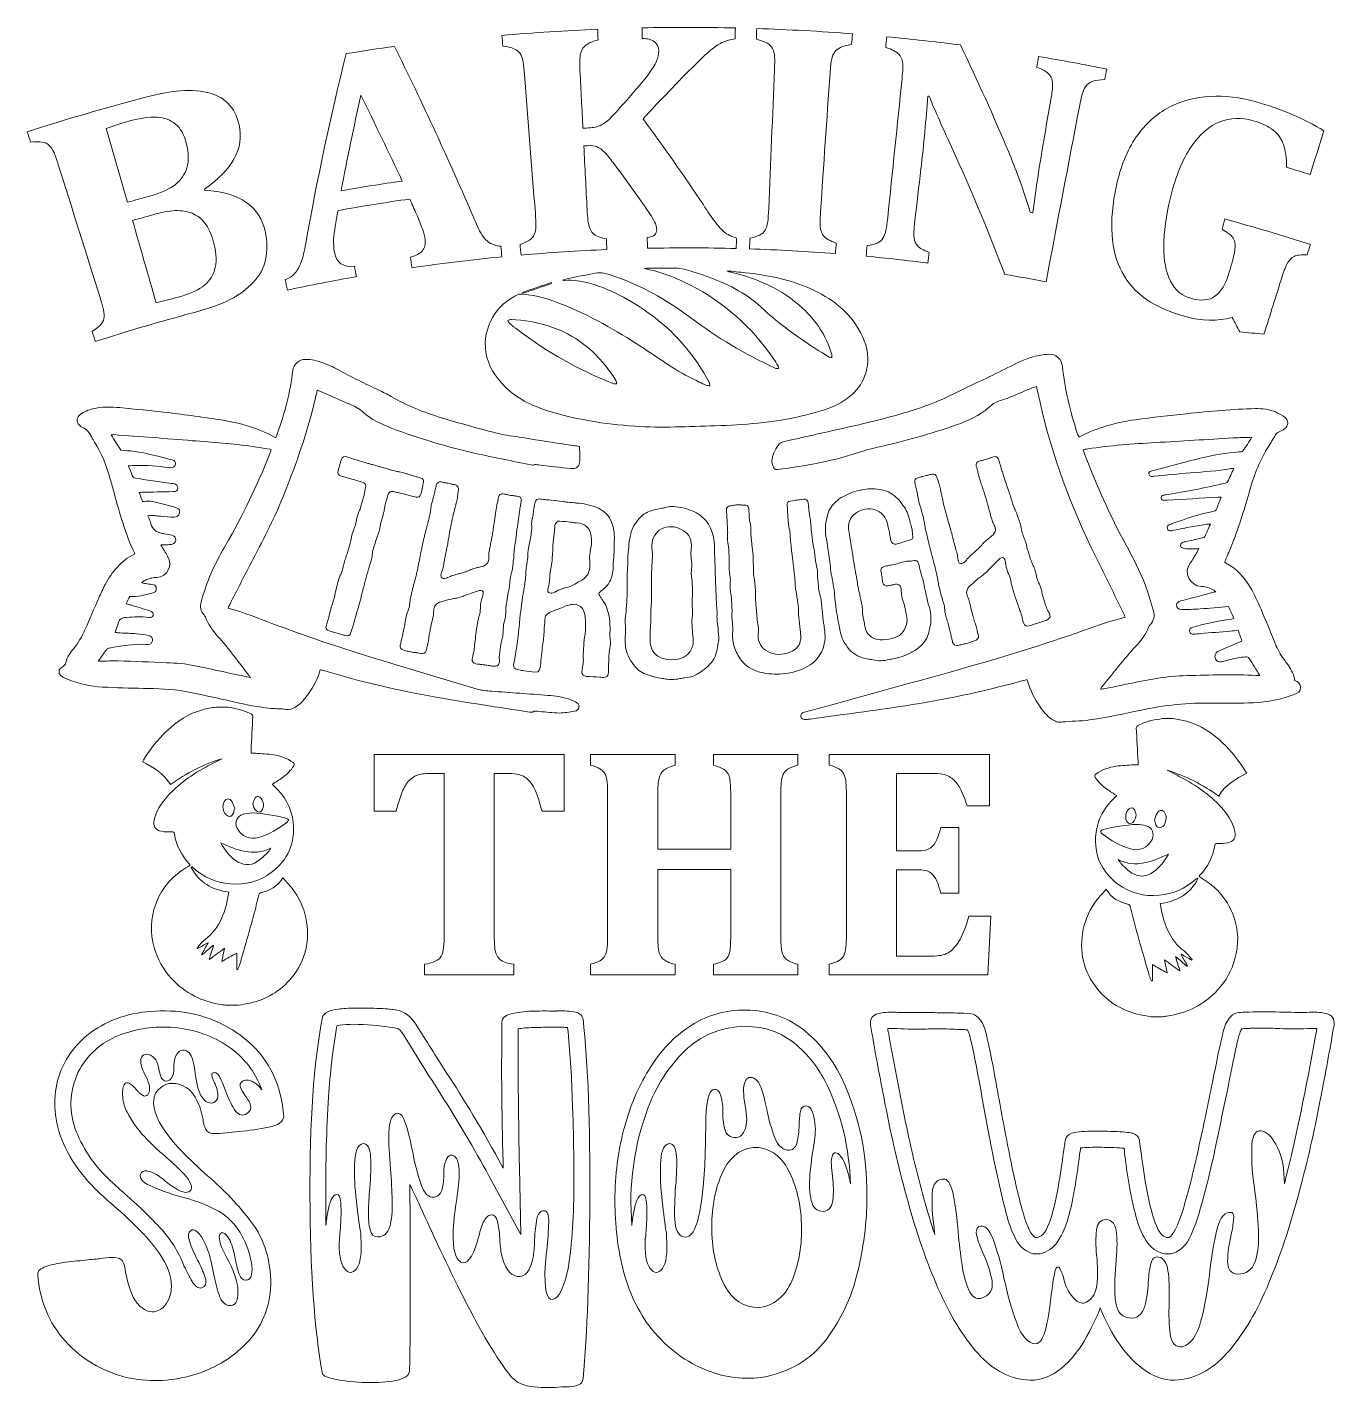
# Model space of a CAD drawing. Header units: inches. Extents: x 133 to 948, y -964 to -116.
import ezdxf

# ---------------------------------------------------------------- set-up
doc = ezdxf.new("R2010")
doc.units = ezdxf.units.IN
doc.header["$MEASUREMENT"] = 0
doc.layers.add('Layer 1', color=7, linetype='Continuous')

# ---------------------------------------------------------------- blocks, each defined once
blk = doc.blocks.new('block 3')
at = {"layer": 'Layer 1', "lineweight": 0}
for points, knots in [([(380.35, -706.76), (380.35, -706.76), (380.35, -700.11), (380.35, -700.11), (383.17, -699.64), (385.4, -699.02), (387.04, -698.25), (388.69, -697.48), (389.91, -696.39), (390.72, -694.98), (391.53, -693.57), (392.03, -691.77), (392.23, -689.59), (392.43, -687.41), (392.53, -684.71), (392.53, -681.48), (392.53, -681.48), (392.53, -581.08), (392.53, -581.08), (392.53, -581.08), (384.38, -581.08), (384.38, -581.08), (380.35, -581.08), (377.26, -581.55), (375.11, -582.49), (372.96, -583.44), (371.1, -584.91), (369.52, -586.92), (367.94, -588.94), (366.58, -591.64), (365.44, -595.03), (364.3, -598.42), (363.36, -601.63), (362.62, -604.65), (362.62, -604.65), (348.83, -604.65), (348.83, -604.65), (348.83, -604.65), (348.83, -569.3), (348.83, -569.3), (348.83, -569.3), (467.35, -569.3), (467.35, -569.3), (467.35, -569.3), (467.35, -604.65), (467.35, -604.65), (467.35, -604.65), (453.56, -604.65), (453.56, -604.65), (452.28, -600.08), (451.27, -596.73), (450.54, -594.58), (449.8, -592.43), (448.98, -590.6), (448.07, -589.09), (447.16, -587.58), (446.21, -586.32), (445.2, -585.31), (444.19, -584.31), (443.12, -583.5), (441.98, -582.9), (440.83, -582.29), (439.41, -581.84), (437.7, -581.54), (435.99, -581.24), (433.75, -581.08), (431, -581.08), (431, -581.08), (423.75, -581.08), (423.75, -581.08), (423.75, -581.08), (423.75, -681.48), (423.75, -681.48), (423.75, -685.04), (423.85, -687.74), (424.05, -689.59), (424.25, -691.44), (424.62, -692.93), (425.16, -694.07), (425.7, -695.21), (426.35, -696.14), (427.12, -696.84), (427.89, -697.55), (428.97, -698.18), (430.35, -698.75), (431.72, -699.33), (433.58, -699.78), (435.93, -700.11), (435.93, -700.11), (435.93, -706.76), (435.93, -706.76), (435.93, -706.76), (380.35, -706.76), (380.35, -706.76)], [0, 0, 0, 0, 1, 1, 1, 2, 2, 2, 3, 3, 3, 4, 4, 4, 5, 5, 5, 6, 6, 6, 7, 7, 7, 8, 8, 8, 9, 9, 9, 10, 10, 10, 11, 11, 11, 12, 12, 12, 13, 13, 13, 14, 14, 14, 15, 15, 15, 16, 16, 16, 17, 17, 17, 18, 18, 18, 19, 19, 19, 20, 20, 20, 21, 21, 21, 22, 22, 22, 23, 23, 23, 24, 24, 24, 25, 25, 25, 26, 26, 26, 27, 27, 27, 28, 28, 28, 29, 29, 29, 30, 30, 30, 31, 31, 31, 31]), ([(602.4, -681.48), (602.4, -686.65), (602.61, -690.19), (603.05, -692.11), (603.49, -694.02), (604.37, -695.62), (605.72, -696.89), (607.06, -698.17), (609.51, -699.24), (613.07, -700.11), (613.07, -700.11), (613.07, -706.76), (613.07, -706.76), (613.07, -706.76), (560.5, -706.76), (560.5, -706.76), (560.5, -706.76), (560.5, -700.11), (560.5, -700.11), (564.4, -699.11), (566.91, -698.1), (568.06, -697.09), (569.2, -696.09), (570, -694.66), (570.47, -692.81), (570.94, -690.97), (571.18, -687.19), (571.18, -681.48), (571.18, -681.48), (571.18, -641.1), (571.18, -641.1), (571.18, -641.1), (525.66, -641.1), (525.66, -641.1), (525.66, -641.1), (525.66, -681.48), (525.66, -681.48), (525.66, -683.83), (525.73, -686.02), (525.86, -688.03), (526, -690.04), (526.26, -691.69), (526.67, -692.96), (527.07, -694.24), (527.66, -695.31), (528.43, -696.19), (529.2, -697.06), (530.26, -697.81), (531.6, -698.45), (532.94, -699.09), (534.59, -699.64), (536.54, -700.11), (536.54, -700.11), (536.54, -706.76), (536.54, -706.76), (536.54, -706.76), (483.67, -706.76), (483.67, -706.76), (483.67, -706.76), (483.67, -700.11), (483.67, -700.11), (486.15, -699.44), (488.11, -698.72), (489.56, -697.95), (491, -697.18), (492.08, -696.1), (492.78, -694.73), (493.49, -693.35), (493.94, -691.6), (494.14, -689.49), (494.34, -687.37), (494.44, -684.71), (494.44, -681.48), (494.44, -681.48), (494.44, -594.68), (494.44, -594.68), (494.44, -591.52), (494.36, -588.87), (494.19, -586.72), (494.02, -584.58), (493.59, -582.83), (492.88, -581.49), (492.18, -580.14), (491.1, -579.05), (489.66, -578.21), (488.21, -577.37), (486.22, -576.62), (483.67, -575.95), (483.67, -575.95), (483.67, -569.3), (483.67, -569.3), (483.67, -569.3), (536.54, -569.3), (536.54, -569.3), (536.54, -569.3), (536.54, -575.95), (536.54, -575.95), (532.98, -576.95), (530.54, -578.06), (529.24, -579.27), (527.93, -580.48), (527, -582.08), (526.47, -584.05), (525.93, -586.04), (525.66, -589.61), (525.66, -594.78), (525.66, -594.78), (525.66, -628.41), (525.66, -628.41), (525.66, -628.41), (571.18, -628.41), (571.18, -628.41), (571.18, -628.41), (571.18, -594.78), (571.18, -594.78), (571.18, -589.68), (570.96, -586.14), (570.52, -584.15), (570.09, -582.18), (569.21, -580.57), (567.91, -579.32), (566.59, -578.08), (564.13, -576.95), (560.5, -575.95), (560.5, -575.95), (560.5, -569.3), (560.5, -569.3), (560.5, -569.3), (613.07, -569.3), (613.07, -569.3), (613.07, -569.3), (613.07, -575.95), (613.07, -575.95), (610.11, -576.75), (607.97, -577.61), (606.62, -578.52), (605.28, -579.42), (604.32, -580.58), (603.75, -581.99), (603.18, -583.4), (602.81, -584.98), (602.65, -586.72), (602.48, -588.47), (602.4, -591.15), (602.4, -594.78), (602.4, -594.78), (602.4, -681.48), (602.4, -681.48)], [0, 0, 0, 0, 1, 1, 1, 2, 2, 2, 3, 3, 3, 4, 4, 4, 5, 5, 5, 6, 6, 6, 7, 7, 7, 8, 8, 8, 9, 9, 9, 10, 10, 10, 11, 11, 11, 12, 12, 12, 13, 13, 13, 14, 14, 14, 15, 15, 15, 16, 16, 16, 17, 17, 17, 18, 18, 18, 19, 19, 19, 20, 20, 20, 21, 21, 21, 22, 22, 22, 23, 23, 23, 24, 24, 24, 25, 25, 25, 26, 26, 26, 27, 27, 27, 28, 28, 28, 29, 29, 29, 30, 30, 30, 31, 31, 31, 32, 32, 32, 33, 33, 33, 34, 34, 34, 35, 35, 35, 36, 36, 36, 37, 37, 37, 38, 38, 38, 39, 39, 39, 40, 40, 40, 41, 41, 41, 42, 42, 42, 43, 43, 43, 44, 44, 44, 45, 45, 45, 46, 46, 46, 47, 47, 47, 48, 48, 48, 49, 49, 49, 49]), ([(732.4, -569.3), (732.4, -569.3), (732.4, -601.32), (732.4, -601.32), (732.4, -601.32), (718.61, -601.32), (718.61, -601.32), (716.39, -594.95), (714.51, -590.63), (712.97, -588.38), (711.42, -586.14), (709.57, -584.36), (707.43, -583.05), (705.28, -581.74), (701.62, -581.08), (696.45, -581.08), (696.45, -581.08), (674.5, -581.08), (674.5, -581.08), (674.5, -581.08), (674.5, -629.42), (674.5, -629.42), (674.5, -629.42), (687.79, -629.42), (687.79, -629.42), (690.74, -629.42), (693.06, -629), (694.74, -628.16), (696.42, -627.32), (697.81, -625.93), (698.92, -623.98), (700.03, -622.04), (701.08, -619.01), (702.09, -614.92), (702.09, -614.92), (713.47, -614.92), (713.47, -614.92), (713.47, -614.92), (713.47, -655.8), (713.47, -655.8), (713.47, -655.8), (702.09, -655.8), (702.09, -655.8), (701.15, -651.91), (700.11, -648.94), (698.97, -646.89), (697.83, -644.85), (696.47, -643.39), (694.89, -642.51), (693.31, -641.64), (690.95, -641.2), (687.79, -641.2), (687.79, -641.2), (674.5, -641.2), (674.5, -641.2), (674.5, -641.2), (674.5, -694.98), (674.5, -694.98), (674.5, -694.98), (696.35, -694.98), (696.35, -694.98), (698.7, -694.98), (700.68, -694.83), (702.29, -694.53), (703.9, -694.22), (705.35, -693.7), (706.62, -692.96), (707.9, -692.23), (709.12, -691.22), (710.3, -689.94), (711.47, -688.67), (712.51, -687.29), (713.42, -685.81), (714.33, -684.34), (715.28, -682.39), (716.29, -679.97), (717.3, -677.56), (718.4, -674.23), (719.61, -670), (719.61, -670), (733.41, -670), (733.41, -670), (733.41, -670), (731.5, -706.76), (731.5, -706.76), (731.5, -706.76), (632.5, -706.76), (632.5, -706.76), (632.5, -706.76), (632.5, -700.11), (632.5, -700.11), (634.99, -699.44), (636.95, -698.72), (638.4, -697.95), (639.84, -697.18), (640.91, -696.1), (641.62, -694.73), (642.32, -693.35), (642.78, -691.6), (642.98, -689.49), (643.18, -687.37), (643.28, -684.71), (643.28, -681.48), (643.28, -681.48), (643.28, -594.68), (643.28, -594.68), (643.28, -591.52), (643.2, -588.87), (643.03, -586.72), (642.86, -584.58), (642.42, -582.83), (641.72, -581.49), (641.01, -580.14), (639.94, -579.05), (638.5, -578.21), (637.05, -577.37), (635.06, -576.62), (632.5, -575.95), (632.5, -575.95), (632.5, -569.3), (632.5, -569.3), (632.5, -569.3), (732.4, -569.3), (732.4, -569.3)], [0, 0, 0, 0, 1, 1, 1, 2, 2, 2, 3, 3, 3, 4, 4, 4, 5, 5, 5, 6, 6, 6, 7, 7, 7, 8, 8, 8, 9, 9, 9, 10, 10, 10, 11, 11, 11, 12, 12, 12, 13, 13, 13, 14, 14, 14, 15, 15, 15, 16, 16, 16, 17, 17, 17, 18, 18, 18, 19, 19, 19, 20, 20, 20, 21, 21, 21, 22, 22, 22, 23, 23, 23, 24, 24, 24, 25, 25, 25, 26, 26, 26, 27, 27, 27, 28, 28, 28, 29, 29, 29, 30, 30, 30, 31, 31, 31, 32, 32, 32, 33, 33, 33, 34, 34, 34, 35, 35, 35, 36, 36, 36, 37, 37, 37, 38, 38, 38, 39, 39, 39, 40, 40, 40, 41, 41, 41, 41])]:
    blk.add_open_spline(points, degree=3, knots=knots, dxfattribs=at)
blk = doc.blocks.new('block 5')
at = {"layer": 'Layer 1', "lineweight": 0}
blk.add_open_spline([(342.02, -399.73), (340.86, -399.39), (339.7, -399.04), (338.54, -398.69), (337.36, -398.34), (336.18, -397.97), (335, -397.61), (333.26, -397.07), (332.36, -396.79), (331.5, -396.6), (330.68, -396.34), (329.75, -396.13), (328.02, -395.57), (326.59, -395.11), (325.94, -393.79), (326.38, -392.42), (327.01, -390.48), (327.24, -389.52), (327.54, -388.58), (327.7, -387.84), (327.98, -386.74), (328.47, -385.23), (328.91, -383.86), (330.4, -383.31), (331.8, -383.76), (332.74, -384.06), (333.67, -384.36), (334.61, -384.65), (335.57, -384.95), (336.54, -385.26), (337.5, -385.55), (338.46, -385.85), (339.42, -386.15), (340.39, -386.44), (341.35, -386.74), (342.32, -387.03), (343.28, -387.32), (344.76, -387.77), (345.53, -387.91), (346.2, -388.11), (346.86, -388.31), (347.63, -388.46), (349.12, -388.89), (350.08, -389.17), (351.05, -389.45), (352.02, -389.72), (352.98, -390), (353.95, -390.27), (354.92, -390.54), (356.33, -390.94), (357.06, -391.22), (357.73, -391.41), (358.38, -391.66), (359.2, -391.89), (360.62, -392.27), (362.11, -392.68), (362.88, -392.8), (363.57, -392.91), (364.24, -393.09), (365.03, -393.14), (366.52, -393.53), (368.02, -393.92), (368.75, -394.18), (369.4, -394.43), (370.06, -394.68), (370.79, -394.94), (372.28, -395.32), (373.71, -395.68), (374.51, -395.95), (375.19, -396.12), (375.77, -396.34), (376.58, -396.62), (378, -396.97), (379.35, -397.29), (379.93, -398.2), (379.75, -399.64), (379.45, -400.87), (379.16, -402.09), (378.87, -403.32), (378.74, -404.22), (378.51, -405.18), (378.09, -406.95), (377.76, -408.34), (376.58, -409.23), (375.12, -408.88), (373.95, -408.59), (372.78, -408.31), (371.61, -408.02), (370.78, -407.74), (369.87, -407.51), (368.11, -407.06), (366.28, -406.6), (365.43, -406.46), (364.51, -406.22), (363.67, -406), (362.82, -405.86), (360.99, -405.37), (359.69, -405.03), (358.05, -405.69), (357.71, -406.93), (357.32, -408.39), (357.03, -409.17), (356.85, -409.83), (356.6, -410.78), (356.34, -411.73), (356.08, -412.68), (355.69, -414.14), (355.55, -414.96), (355.45, -415.64), (355.35, -416.32), (355.21, -417.14), (354.82, -418.6), (354.56, -419.55), (354.31, -420.5), (354.05, -421.45), (353.84, -422.26), (353.58, -422.89), (353.19, -424.36), (352.8, -425.82), (352.7, -426.49), (352.56, -427.32), (352.46, -428), (352.34, -428.75), (351.95, -430.21), (351.56, -431.67), (351.34, -432.47), (350.93, -433.07), (350.67, -433.71), (350.38, -434.49), (350, -435.87), (349.61, -437.34), (349.31, -438.12), (349.06, -438.75), (348.88, -439.41), (348.58, -440.19), (348.19, -441.65), (347.81, -443.04), (347.84, -443.91), (347.74, -444.59), (347.81, -445.31), (347.67, -446.14), (347.28, -447.6), (346.89, -449.06), (346.61, -449.77), (346.44, -450.43), (346.18, -451.06), (345.96, -451.87), (345.57, -453.33), (345.18, -454.79), (344.92, -455.42), (344.7, -456.23), (344.44, -456.86), (344.24, -457.59), (343.85, -459.05), (343.59, -460.03), (343.33, -461), (343.07, -461.98), (342.89, -462.63), (342.78, -463.38), (342.38, -464.85), (341.99, -466.31), (341.77, -467.11), (341.68, -467.79), (341.43, -468.74), (341.17, -469.69), (340.91, -470.64), (340.65, -471.61), (340.39, -472.59), (340.13, -473.56), (339.87, -474.51), (339.62, -475.46), (339.36, -476.41), (338.97, -477.87), (338.67, -478.65), (338.49, -479.31), (338.23, -479.95), (338.01, -480.75), (337.62, -482.21), (337.37, -483.16), (337.11, -484.11), (336.85, -485.06), (336.59, -486.03), (336.33, -487.01), (336.07, -487.98), (335.68, -489.44), (335.39, -490.15), (335.22, -490.81), (334.91, -491.59), (334.65, -492.22), (334.26, -493.68), (333.9, -495), (332.84, -495.5), (331.06, -495.17), (330.23, -494.94), (329.39, -494.71), (328.55, -494.48), (327.69, -494.24), (326.82, -494), (325.95, -493.75), (324.57, -493.36), (323.98, -493.12), (323.38, -492.95), (322.51, -492.7), (321.65, -492.45), (320.79, -492.2), (319.23, -491.75), (318.58, -490.78), (318.9, -489.37), (319.18, -488.4), (319.46, -487.43), (319.74, -486.47), (320.02, -485.52), (320.29, -484.58), (320.57, -483.63), (320.99, -482.18), (321.14, -481.36), (321.33, -480.71), (321.52, -480.05), (321.67, -479.23), (322.1, -477.78), (322.5, -476.4), (322.82, -475.62), (323.01, -474.97), (323.2, -474.32), (323.52, -473.54), (323.94, -472.09), (324.36, -470.64), (324.41, -469.86), (324.52, -469.18), (324.67, -468.36), (324.77, -467.68), (325.2, -466.23), (325.62, -464.78), (325.77, -463.95), (325.96, -463.3), (326.07, -462.62), (326.29, -461.9), (326.71, -460.44), (327.14, -458.99), (327.37, -458.19), (327.81, -457.61), (328.08, -456.98), (328.48, -456.23), (328.88, -454.85), (329.31, -453.4), (329.46, -452.58), (329.65, -451.92), (329.76, -451.25), (329.99, -450.45), (330.42, -449), (330.82, -447.62), (331.13, -446.84), (331.32, -446.19), (331.6, -445.56), (331.91, -444.78), (332.33, -443.33), (332.61, -442.39), (332.89, -441.44), (333.16, -440.5), (333.44, -439.53), (333.73, -438.56), (334.01, -437.59), (334.43, -436.14), (334.46, -435.44), (334.62, -434.62), (334.73, -433.94), (334.86, -433.19), (335.29, -431.74), (335.71, -430.29), (336.02, -429.51), (336.3, -428.88), (336.56, -428.25), (336.86, -427.55), (337.28, -426.1), (337.7, -424.65), (337.78, -423.8), (337.89, -423.12), (338.01, -422.45), (338.14, -421.7), (338.57, -420.25), (338.99, -418.8), (339.3, -418.02), (339.57, -417.39), (340, -416.8), (340.23, -416.01), (340.65, -414.55), (340.93, -413.61), (341.2, -412.66), (341.48, -411.72), (341.76, -410.75), (342.04, -409.78), (342.33, -408.82), (342.75, -407.36), (342.81, -406.59), (342.93, -405.91), (343.04, -405.24), (343.12, -404.4), (343.55, -402.94), (343.91, -401.71), (343.46, -400.16), (342.02, -399.73)], degree=3, knots=[0, 0, 0, 0, 1, 1, 1, 2, 2, 2, 3, 3, 3, 4, 4, 4, 5, 5, 5, 6, 6, 6, 7, 7, 7, 8, 8, 8, 9, 9, 9, 10, 10, 10, 11, 11, 11, 12, 12, 12, 13, 13, 13, 14, 14, 14, 15, 15, 15, 16, 16, 16, 17, 17, 17, 18, 18, 18, 19, 19, 19, 20, 20, 20, 21, 21, 21, 22, 22, 22, 23, 23, 23, 24, 24, 24, 25, 25, 25, 26, 26, 26, 27, 27, 27, 28, 28, 28, 29, 29, 29, 30, 30, 30, 31, 31, 31, 32, 32, 32, 33, 33, 33, 34, 34, 34, 35, 35, 35, 36, 36, 36, 37, 37, 37, 38, 38, 38, 39, 39, 39, 40, 40, 40, 41, 41, 41, 42, 42, 42, 43, 43, 43, 44, 44, 44, 45, 45, 45, 46, 46, 46, 47, 47, 47, 48, 48, 48, 49, 49, 49, 50, 50, 50, 51, 51, 51, 52, 52, 52, 53, 53, 53, 54, 54, 54, 55, 55, 55, 56, 56, 56, 57, 57, 57, 58, 58, 58, 59, 59, 59, 60, 60, 60, 61, 61, 61, 62, 62, 62, 63, 63, 63, 64, 64, 64, 65, 65, 65, 66, 66, 66, 67, 67, 67, 68, 68, 68, 69, 69, 69, 70, 70, 70, 71, 71, 71, 72, 72, 72, 73, 73, 73, 74, 74, 74, 75, 75, 75, 76, 76, 76, 77, 77, 77, 78, 78, 78, 79, 79, 79, 80, 80, 80, 81, 81, 81, 82, 82, 82, 83, 83, 83, 84, 84, 84, 85, 85, 85, 86, 86, 86, 87, 87, 87, 88, 88, 88, 89, 89, 89, 90, 90, 90, 91, 91, 91, 92, 92, 92, 93, 93, 93, 94, 94, 94, 95, 95, 95, 96, 96, 96, 97, 97, 97, 98, 98, 98, 99, 99, 99, 100, 100, 100, 100], dxfattribs=at)
blk = doc.blocks.new('block 6')
at = {"layer": 'Layer 1', "lineweight": 0}
blk.add_open_spline([(423.24, -514.29), (422.36, -514.17), (421.47, -514.04), (420.59, -513.91), (419.68, -513.77), (418.77, -513.63), (417.85, -513.49), (416.44, -513.28), (415.74, -513.17), (415.11, -513.15), (414.4, -513.04), (413.77, -513.02), (412.36, -512.79), (410.86, -512.55), (409.79, -511.3), (410.03, -509.89), (410.26, -508.47), (410.38, -507.72), (410.58, -507.06), (410.69, -506.39), (410.91, -505.58), (411.15, -504.09), (411.38, -502.67), (411.42, -501.91), (411.44, -501.22), (411.55, -500.55), (411.6, -499.72), (411.86, -498.15), (412.09, -496.73), (412.13, -495.89), (412.16, -495.21), (412.27, -494.54), (412.32, -493.7), (412.55, -492.28), (412.71, -491.29), (412.88, -490.29), (413.04, -489.3), (413.2, -488.33), (413.36, -487.35), (413.52, -486.38), (413.75, -484.97), (414.05, -484.17), (414.16, -483.5), (414.36, -482.84), (414.66, -482.05), (414.89, -480.63), (415.14, -479.14), (415.09, -478.36), (415.12, -477.68), (415.17, -476.84), (415.19, -476.16), (415.44, -474.66), (415.67, -473.24), (415.97, -472.45), (416.17, -471.79), (416.36, -471.14), (416.65, -470.42), (416.89, -468.92), (417.12, -467.5), (415.8, -466.75), (414.37, -467.13), (412.93, -467.57), (412.03, -467.88), (411.3, -468.14), (410.57, -468.4), (409.74, -468.72), (408.3, -469.16), (406.85, -469.59), (406, -469.98), (405.27, -470.23), (404.62, -470.5), (403.78, -470.89), (402.32, -471.31), (400.77, -471.72), (399.88, -471.87), (399.08, -472.02), (398.28, -472.1), (397.39, -472.24), (395.84, -472.64), (394.37, -473.05), (393.53, -473.35), (392.79, -473.59), (392.06, -473.76), (391.13, -474.04), (389.66, -474.44), (388.15, -474.98), (386.62, -476.52), (386.36, -477.79), (386.07, -479.19), (386.02, -479.88), (385.98, -480.49), (385.93, -481.17), (385.97, -481.87), (385.68, -483.28), (385.43, -484.54), (385.19, -485.27), (385.06, -485.94), (384.85, -486.51), (384.71, -487.18), (384.43, -488.59), (384.25, -489.48), (384.07, -490.37), (383.89, -491.26), (383.84, -491.94), (383.69, -492.68), (383.43, -493.94), (383.15, -495.35), (383.1, -496.04), (382.98, -496.63), (382.93, -497.31), (382.86, -498.07), (382.61, -499.33), (382.32, -500.74), (382.1, -501.39), (381.98, -501.99), (381.76, -502.63), (381.61, -503.38), (381.35, -504.64), (381.07, -506.05), (379.41, -506.56), (377.92, -506.25), (376.52, -505.96), (375.89, -505.9), (375.26, -505.85), (374.54, -505.78), (373.9, -505.79), (372.58, -505.51), (371.71, -505.33), (370.83, -505.14), (369.96, -504.95), (369.08, -504.75), (368.21, -504.56), (367.33, -504.37), (365.84, -504.04), (364.89, -502.58), (365.2, -501.18), (365.42, -500.22), (365.63, -499.26), (365.85, -498.3), (366.07, -497.32), (366.29, -496.33), (366.52, -495.35), (366.74, -494.37), (366.96, -493.38), (367.18, -492.4), (367.24, -491.72), (367.43, -490.9), (367.76, -489.43), (368.09, -487.95), (368.19, -487.12), (368.26, -486.44), (368.41, -485.77), (368.5, -484.94), (368.84, -483.46), (369.17, -481.99), (369.49, -481.36), (369.76, -480.57), (369.99, -479.93), (370.33, -479.22), (370.66, -477.75), (370.99, -476.27), (371.09, -475.44), (371.16, -474.76), (371.22, -474.08), (371.32, -473.24), (371.65, -471.77), (371.99, -470.29), (372.09, -469.46), (372.24, -468.8), (372.46, -467.81), (372.68, -466.83), (372.9, -465.85), (373.23, -464.37), (373.47, -463.73), (373.73, -462.93), (373.88, -462.27), (374.21, -461.57), (374.55, -460.09), (374.77, -459.11), (374.99, -458.12), (375.21, -457.14), (375.43, -456.16), (375.65, -455.17), (375.88, -454.19), (376.21, -452.71), (376.31, -451.88), (376.46, -451.22), (376.68, -450.23), (376.9, -449.25), (377.12, -448.27), (377.46, -446.79), (377.54, -446.03), (377.61, -445.35), (377.79, -444.54), (377.86, -443.86), (378.2, -442.38), (378.42, -441.4), (378.64, -440.41), (378.86, -439.43), (379.01, -438.77), (379.12, -437.94), (379.45, -436.46), (379.78, -434.98), (380.01, -434.34), (380.2, -433.53), (380.41, -432.57), (380.63, -431.61), (380.85, -430.65), (381.18, -429.17), (381.44, -428.38), (381.67, -427.73), (381.9, -427.09), (382.16, -426.29), (382.49, -424.81), (382.71, -423.83), (382.93, -422.85), (383.16, -421.86), (383.23, -421.18), (383.41, -420.37), (383.74, -418.89), (384.08, -417.42), (384.16, -416.66), (384.24, -415.98), (384.34, -415.15), (384.42, -414.47), (384.75, -412.99), (385.08, -411.52), (385.34, -410.72), (385.57, -410.08), (385.72, -409.41), (385.98, -408.62), (386.31, -407.14), (386.53, -406.16), (386.75, -405.17), (386.98, -404.19), (387.2, -403.2), (387.42, -402.22), (387.64, -401.24), (387.93, -399.98), (389.3, -399.13), (390.58, -399.41), (391.71, -399.66), (392.31, -399.79), (392.86, -399.84), (393.38, -399.95), (394, -400.01), (395.13, -400.25), (396.26, -400.49), (396.77, -400.68), (397.38, -400.8), (398.13, -400.96), (398.88, -401.12), (399.64, -401.28), (400.92, -401.54), (401.74, -402.94), (401.48, -404.2), (401.18, -405.68), (401.18, -406.46), (401.01, -407.27), (400.96, -407.96), (400.87, -408.79), (400.57, -410.27), (400.27, -411.75), (400.05, -412.41), (399.89, -413.22), (399.68, -413.87), (399.43, -414.67), (399.13, -416.15), (398.83, -417.64), (398.62, -418.29), (398.38, -419.09), (398.24, -419.76), (398, -420.55), (397.7, -422.04), (397.49, -423.03), (397.29, -424.01), (397.09, -425), (396.89, -425.99), (396.69, -426.98), (396.49, -427.97), (396.19, -429.45), (396.05, -430.12), (395.96, -430.95), (395.83, -431.62), (395.74, -432.45), (395.44, -433.93), (395.14, -435.41), (395, -436.08), (394.92, -436.91), (394.86, -437.6), (394.7, -438.41), (394.4, -439.89), (394.2, -440.88), (394, -441.87), (393.79, -442.86), (393.66, -443.53), (393.41, -444.33), (393.11, -445.81), (392.81, -447.29), (392.76, -447.98), (392.59, -448.79), (392.46, -449.46), (392.37, -450.29), (392.07, -451.77), (391.77, -453.26), (391.55, -453.91), (391.31, -454.71), (391.09, -455.36), (390.84, -456.15), (390.54, -457.64), (390.28, -458.9), (391.45, -459.91), (392.97, -459.59), (394.41, -459.19), (395.24, -458.88), (395.92, -458.48), (396.64, -458.23), (397.4, -457.84), (398.92, -457.44), (400.36, -457.02), (401.26, -456.73), (401.97, -456.56), (402.68, -456.38), (403.58, -456.09), (405.01, -455.66), (406.44, -455.23), (407.27, -454.84), (407.99, -454.58), (408.65, -454.17), (409.44, -454), (410.89, -453.4), (412.39, -452.98), (413.25, -452.82), (414.03, -452.65), (414.72, -452.53), (415.6, -452.3), (417.09, -451.86), (418.5, -451.4), (420.01, -449.81), (420.22, -448.54), (420.46, -447.05), (420.5, -446.29), (420.36, -445.65), (420.39, -444.97), (420.35, -444.19), (420.58, -442.77), (420.83, -441.28), (420.95, -440.54), (421.13, -439.95), (421.24, -439.28), (421.44, -438.55), (421.67, -437.13), (421.92, -435.63), (422.1, -434.98), (422.21, -434.3), (422.32, -433.63), (422.53, -432.9), (422.76, -431.48), (422.99, -430.06), (423.03, -429.3), (423.14, -428.63), (423.3, -427.68), (423.45, -426.74), (423.61, -425.79), (423.84, -424.37), (423.88, -423.61), (423.99, -422.94), (424.1, -422.27), (424.15, -421.51), (424.38, -420.09), (424.54, -419.15), (424.69, -418.2), (424.85, -417.26), (425, -416.31), (425.16, -415.36), (425.31, -414.42), (425.54, -413), (425.74, -412.27), (425.93, -411.61), (426.03, -411.01), (426.23, -410.27), (426.47, -408.78), (426.68, -407.51), (428, -406.58), (429.29, -406.78), (430.5, -406.98), (431.02, -407.14), (431.63, -407.23), (432.15, -407.39), (432.75, -407.56), (433.96, -407.74), (435.1, -407.92), (435.72, -407.93), (436.33, -408.03), (437.09, -408.14), (437.85, -408.25), (438.61, -408.36), (439.98, -408.56), (440.63, -409.41), (440.58, -410.93), (440.43, -411.93), (440.29, -412.93), (440.15, -413.93), (440.05, -414.6), (439.86, -415.42), (439.65, -416.91), (439.51, -417.91), (439.37, -418.91), (439.23, -419.91), (439.08, -420.91), (438.94, -421.91), (438.8, -422.91), (438.66, -423.9), (438.52, -424.9), (438.38, -425.9), (438.24, -426.9), (438.09, -427.9), (437.95, -428.9), (437.74, -430.4), (437.72, -431.08), (437.61, -431.91), (437.59, -432.59), (437.48, -433.34), (437.27, -434.84), (437.06, -436.34), (436.94, -437.16), (436.77, -437.82), (436.63, -438.82), (436.49, -439.82), (436.35, -440.82), (436.13, -442.32), (436.1, -443.15), (436.08, -443.84), (436.07, -444.52), (436.11, -445.37), (435.9, -446.87), (435.69, -448.37), (435.58, -449.12), (435.57, -449.8), (435.45, -450.63), (435.44, -451.31), (435.23, -452.81), (435.02, -454.31), (434.74, -455.11), (434.56, -455.77), (434.39, -456.44), (434.11, -457.24), (433.89, -458.74), (433.68, -460.23), (433.57, -461.06), (433.55, -461.74), (433.46, -462.41), (433.42, -463.25), (433.21, -464.75), (433.01, -466.17), (432.81, -466.98), (432.63, -467.65), (432.43, -468.46), (432.26, -469.12), (432.04, -470.62), (431.9, -471.62), (431.76, -472.62), (431.62, -473.62), (431.48, -474.61), (431.34, -475.61), (431.19, -476.61), (430.98, -478.11), (431.05, -478.81), (431.02, -479.64), (431.01, -480.33), (431.08, -481.1), (430.86, -482.6), (430.65, -484.1), (430.37, -484.9), (430.27, -485.57), (430.09, -486.24), (429.81, -487.03), (429.59, -488.53), (429.38, -490.03), (429.44, -490.88), (429.43, -491.56), (429.42, -492.25), (429.39, -493.09), (429.18, -494.59), (428.96, -496.08), (428.77, -496.82), (428.59, -497.48), (428.39, -498.3), (428.12, -498.95), (427.91, -500.44), (427.77, -501.44), (427.63, -502.44), (427.48, -503.44), (427.34, -504.44), (427.2, -505.44), (427.06, -506.44), (426.85, -507.93), (426.91, -508.78), (426.9, -509.47), (427.07, -510.18), (427.04, -511.02), (426.84, -512.44), (426.64, -513.86), (424.92, -514.54), (423.24, -514.29)], degree=3, knots=[0, 0, 0, 0, 1, 1, 1, 2, 2, 2, 3, 3, 3, 4, 4, 4, 5, 5, 5, 6, 6, 6, 7, 7, 7, 8, 8, 8, 9, 9, 9, 10, 10, 10, 11, 11, 11, 12, 12, 12, 13, 13, 13, 14, 14, 14, 15, 15, 15, 16, 16, 16, 17, 17, 17, 18, 18, 18, 19, 19, 19, 20, 20, 20, 21, 21, 21, 22, 22, 22, 23, 23, 23, 24, 24, 24, 25, 25, 25, 26, 26, 26, 27, 27, 27, 28, 28, 28, 29, 29, 29, 30, 30, 30, 31, 31, 31, 32, 32, 32, 33, 33, 33, 34, 34, 34, 35, 35, 35, 36, 36, 36, 37, 37, 37, 38, 38, 38, 39, 39, 39, 40, 40, 40, 41, 41, 41, 42, 42, 42, 43, 43, 43, 44, 44, 44, 45, 45, 45, 46, 46, 46, 47, 47, 47, 48, 48, 48, 49, 49, 49, 50, 50, 50, 51, 51, 51, 52, 52, 52, 53, 53, 53, 54, 54, 54, 55, 55, 55, 56, 56, 56, 57, 57, 57, 58, 58, 58, 59, 59, 59, 60, 60, 60, 61, 61, 61, 62, 62, 62, 63, 63, 63, 64, 64, 64, 65, 65, 65, 66, 66, 66, 67, 67, 67, 68, 68, 68, 69, 69, 69, 70, 70, 70, 71, 71, 71, 72, 72, 72, 73, 73, 73, 74, 74, 74, 75, 75, 75, 76, 76, 76, 77, 77, 77, 78, 78, 78, 79, 79, 79, 80, 80, 80, 81, 81, 81, 82, 82, 82, 83, 83, 83, 84, 84, 84, 85, 85, 85, 86, 86, 86, 87, 87, 87, 88, 88, 88, 89, 89, 89, 90, 90, 90, 91, 91, 91, 92, 92, 92, 93, 93, 93, 94, 94, 94, 95, 95, 95, 96, 96, 96, 97, 97, 97, 98, 98, 98, 99, 99, 99, 100, 100, 100, 101, 101, 101, 102, 102, 102, 103, 103, 103, 104, 104, 104, 105, 105, 105, 106, 106, 106, 107, 107, 107, 108, 108, 108, 109, 109, 109, 110, 110, 110, 111, 111, 111, 112, 112, 112, 113, 113, 113, 114, 114, 114, 115, 115, 115, 116, 116, 116, 117, 117, 117, 118, 118, 118, 119, 119, 119, 120, 120, 120, 121, 121, 121, 122, 122, 122, 123, 123, 123, 124, 124, 124, 125, 125, 125, 126, 126, 126, 127, 127, 127, 128, 128, 128, 129, 129, 129, 130, 130, 130, 131, 131, 131, 132, 132, 132, 133, 133, 133, 134, 134, 134, 135, 135, 135, 136, 136, 136, 137, 137, 137, 138, 138, 138, 139, 139, 139, 140, 140, 140, 141, 141, 141, 142, 142, 142, 143, 143, 143, 144, 144, 144, 145, 145, 145, 146, 146, 146, 147, 147, 147, 148, 148, 148, 149, 149, 149, 150, 150, 150, 151, 151, 151, 152, 152, 152, 153, 153, 153, 154, 154, 154, 155, 155, 155, 156, 156, 156, 157, 157, 157, 158, 158, 158, 159, 159, 159, 160, 160, 160, 161, 161, 161, 162, 162, 162, 163, 163, 163, 164, 164, 164, 165, 165, 165, 166, 166, 166, 167, 167, 167, 168, 168, 168, 168], dxfattribs=at)
blk = doc.blocks.new('block 7')
at = {"layer": 'Layer 1', "lineweight": 0}
for points, knots in [([(442.32, -517.12), (441.53, -516.95), (440.91, -516.88), (440.11, -516.78), (439.22, -516.75), (435.34, -516.11), (435.74, -513.71), (436.05, -511.31), (436.53, -510.31), (436.85, -507.83), (437.01, -506.83), (437.16, -505.84), (437.32, -504.84), (437.52, -504.03), (437.8, -502.46), (438.11, -500.06), (438.56, -496.08), (439.01, -492.09), (439.47, -488.11), (439.57, -485.91), (439.66, -484.55), (439.75, -483.87), (439.96, -482.22), (440.09, -481.25), (440.22, -480.88), (440.35, -479.88), (440.48, -478.88), (440.61, -477.88), (440.82, -476.23), (440.94, -475.26), (440.91, -474.87), (441.25, -472.17), (441.46, -470.59), (441.6, -470.15), (441.82, -469.11), (441.91, -468.36), (442.06, -467.85), (442.21, -467.33), (442.37, -466.13), (442.62, -464.18), (442.82, -462.79), (443.03, -461.39), (443.24, -459.99), (443.34, -459.17), (443.38, -458.18), (443.38, -456.96), (443.38, -456.27), (443.43, -455.29), (443.59, -454.01), (443.8, -452.36), (443.93, -451.38), (444.05, -451.02), (444.18, -450.02), (444.31, -449.02), (444.44, -448.02), (444.78, -445.39), (444.55, -444.6), (444.89, -441.98), (445.42, -439.14), (446.39, -435.38), (446.36, -434.31), (446.69, -432.98), (446.77, -432.38), (447.06, -430.12), (447.44, -427.12), (446.81, -427.04), (447.19, -424.12), (447.26, -423.59), (447.52, -422.18), (447.97, -419.95), (448.12, -418.75), (448.27, -417.55), (448.43, -416.34), (448.58, -415.55), (448.74, -414.76), (448.89, -413.96), (449.07, -412.54), (449.29, -409.67), (451.88, -409.99), (453.4, -410.18), (454.25, -410.21), (454.93, -410.29), (455.37, -410.34), (455.8, -410.39), (456.23, -410.45), (456.7, -410.42), (458.37, -410.62), (461.19, -410.94), (461.57, -411.05), (463.17, -411.23), (466.15, -411.54), (466.95, -411.67), (467.76, -411.8), (468.57, -411.93), (470.23, -412.1), (471.88, -412.25), (473.54, -412.4), (474.58, -412.5), (475.63, -412.59), (476.67, -412.68), (478.81, -412.87), (480.86, -413.26), (482.89, -413.8), (492.49, -415.96), (497.37, -421.1), (498.45, -430.87), (498.67, -432.77), (498.69, -435.42), (498.51, -438.97), (498.52, -439.81), (498.53, -440.64), (498.54, -441.48), (498.51, -442.11), (498.48, -442.74), (498.45, -443.37), (498.29, -445.45), (498.13, -447.54), (497.97, -449.63), (497.91, -450.84), (498.01, -451.98), (497.96, -452.96), (497.81, -455.91), (497.1, -458.75), (495.71, -461.63), (494.71, -463.4), (493.38, -464.99), (491.73, -466.33), (491.64, -466.33), (491.64, -466.33), (491.64, -466.4), (491.03, -466.9), (490.42, -467.39), (489.81, -467.88), (489.28, -468.38), (489.01, -468.74), (488.99, -468.97), (488.96, -469.42), (489.34, -470.13), (490.03, -471.16), (490.13, -471.34), (490.23, -471.52), (490.33, -471.71), (491.09, -472.89), (491.78, -473.91), (492.41, -474.71), (493.34, -476.05), (494.01, -477.68), (494.33, -479.44), (495.29, -482.14), (495.76, -484.44), (495.75, -486.25), (495.96, -488.84), (496, -491.42), (495.88, -493.91), (495.81, -495.27), (495.84, -496.33), (496.06, -497.02), (496.17, -498.24), (496.21, -499.31), (496.16, -500.21), (496.07, -502.03), (495.46, -503.81), (495.23, -508.35), (495.15, -510.44), (495.07, -512.53), (495, -514.62), (494.95, -516.08), (494.91, -517.54), (494.87, -519.01), (494.79, -520.44), (493.41, -521.36), (491.9, -521.28), (490.74, -521.21), (490.03, -521.17), (489.59, -521.07), (486.83, -520.94), (484.07, -520.79), (481.31, -520.63), (479.62, -520.51), (478.27, -519.43), (478.28, -517.99), (478.43, -515.95), (479.15, -513.42), (479.29, -511.39), (479.39, -509.95), (479.2, -507.74), (479.29, -506.46), (479.43, -504.57), (479.52, -503.36), (479.46, -502.9), (479.55, -501.75), (479.63, -500.59), (479.71, -499.43), (479.82, -497.92), (479.99, -496.8), (480.13, -495.97), (480.28, -495.15), (480.45, -494.03), (480.56, -492.52), (480.93, -487.31), (480.7, -483.35), (479.8, -480.63), (478.83, -477.6), (476.86, -475.93), (473.85, -475.69), (471.42, -475.49), (467.13, -477.23), (464.74, -478.22), (462.72, -478.94), (461.83, -479.38), (458.56, -480.57), (457.14, -481.11), (455.61, -482.62), (455.47, -483.9), (455.3, -486.03), (455.13, -488.17), (454.96, -490.31), (454.9, -490.84), (454.83, -492.35), (454.75, -494.77), (454.68, -495.4), (454.61, -496.03), (454.55, -496.66), (454.36, -498.39), (454.24, -499.51), (454.11, -499.88), (453.99, -500.25), (453.95, -500.62), (453.89, -501.15), (453.44, -505.36), (452.99, -509.58), (452.54, -513.79), (452.49, -515.15), (451.96, -518.44), (449.14, -517.91), (446.87, -517.66), (444.59, -517.4), (442.32, -517.12)], [0, 0, 0, 0, 1, 1, 1, 2, 2, 2, 3, 3, 3, 4, 4, 4, 5, 5, 5, 6, 6, 6, 7, 7, 7, 8, 8, 8, 9, 9, 9, 10, 10, 10, 11, 11, 11, 12, 12, 12, 13, 13, 13, 14, 14, 14, 15, 15, 15, 16, 16, 16, 17, 17, 17, 18, 18, 18, 19, 19, 19, 20, 20, 20, 21, 21, 21, 22, 22, 22, 23, 23, 23, 24, 24, 24, 25, 25, 25, 26, 26, 26, 27, 27, 27, 28, 28, 28, 29, 29, 29, 30, 30, 30, 31, 31, 31, 32, 32, 32, 33, 33, 33, 34, 34, 34, 35, 35, 35, 36, 36, 36, 37, 37, 37, 38, 38, 38, 39, 39, 39, 40, 40, 40, 41, 41, 41, 42, 42, 42, 43, 43, 43, 44, 44, 44, 45, 45, 45, 46, 46, 46, 47, 47, 47, 48, 48, 48, 49, 49, 49, 50, 50, 50, 51, 51, 51, 52, 52, 52, 53, 53, 53, 54, 54, 54, 55, 55, 55, 56, 56, 56, 57, 57, 57, 58, 58, 58, 59, 59, 59, 60, 60, 60, 61, 61, 61, 62, 62, 62, 63, 63, 63, 64, 64, 64, 65, 65, 65, 66, 66, 66, 67, 67, 67, 68, 68, 68, 69, 69, 69, 70, 70, 70, 71, 71, 71, 72, 72, 72, 73, 73, 73, 74, 74, 74, 75, 75, 75, 76, 76, 76, 77, 77, 77, 78, 78, 78, 79, 79, 79, 79]), ([(462.58, -467.52), (463.2, -467.2), (464.08, -466.75), (465.2, -466.33), (466.67, -465.79), (467.62, -465.5), (467.95, -465.45), (470.25, -464.98), (472.57, -464.04), (474.94, -462.49), (475.57, -462.14), (476.21, -461.79), (476.84, -461.43), (480.88, -459.55), (483.06, -456.52), (483.35, -452.44), (483.44, -451.24), (483.44, -450.02), (483.37, -448.81), (483.19, -447.88), (483.2, -446.67), (483.31, -445.08), (483.47, -442.97), (484.16, -439.99), (484.32, -437.8), (484.47, -435.69), (484.38, -433.71), (484.03, -431.94), (482.99, -427.69), (479.97, -425.34), (475.07, -424.92), (474.6, -424.88), (474.13, -424.84), (473.66, -424.8), (472.97, -424.68), (472.27, -424.57), (471.58, -424.46), (469.29, -424.25), (467.01, -424.02), (464.73, -423.79), (463.41, -423.65), (461.71, -424.84), (461.56, -426.27), (461.49, -426.95), (461.42, -427.55), (461.45, -428.01), (461.39, -429.29), (461.25, -430.65), (461.1, -432.08), (460.93, -433.66), (460.83, -434.56), (460.71, -434.93), (460.61, -435.91), (460.5, -436.88), (460.4, -437.86), (460.26, -439.14), (460.24, -440.13), (460.25, -440.74), (460.3, -441.81), (460.21, -443.4), (459.99, -445.5), (459.96, -446.29), (459.93, -447.07), (459.9, -447.85), (459.84, -448.4), (459.78, -448.95), (459.72, -449.51), (459.53, -451.31), (458.87, -452.91), (458.43, -457.05), (458.4, -457.83), (458.37, -458.62), (458.34, -459.4), (458.28, -459.95), (458.22, -460.51), (458.17, -461.06), (457.9, -463.54), (457.48, -464.41), (457.22, -466.81), (457.09, -468.02), (457.69, -468.69), (458.93, -468.82), (459.76, -468.91), (460.98, -468.5), (462.58, -467.52)], [0, 0, 0, 0, 1, 1, 1, 2, 2, 2, 3, 3, 3, 4, 4, 4, 5, 5, 5, 6, 6, 6, 7, 7, 7, 8, 8, 8, 9, 9, 9, 10, 10, 10, 11, 11, 11, 12, 12, 12, 13, 13, 13, 14, 14, 14, 15, 15, 15, 16, 16, 16, 17, 17, 17, 18, 18, 18, 19, 19, 19, 20, 20, 20, 21, 21, 21, 22, 22, 22, 23, 23, 23, 24, 24, 24, 25, 25, 25, 26, 26, 26, 27, 27, 27, 28, 28, 28, 28])]:
    blk.add_open_spline(points, degree=3, knots=knots, dxfattribs=at)
blk = doc.blocks.new('block 8')
at = {"layer": 'Layer 1', "lineweight": 0}
for points, knots in [([(542.65, -521.52), (542.11, -521.6), (541.58, -521.61), (541.14, -521.69), (540.51, -521.77), (539.89, -521.92), (539.27, -522.01), (537.76, -522.39), (536.06, -522.55), (534.37, -522.55), (532.68, -522.56), (530.99, -522.4), (529.47, -522.02), (528.85, -521.94), (528.23, -521.78), (527.61, -521.7), (525.3, -521.38), (523.17, -520.82), (521.13, -520.11), (520.6, -519.95), (520.07, -519.79), (519.46, -519.55), (517.78, -519.14), (516.28, -518.51), (514.97, -517.64), (513.49, -516.62), (512.29, -515.45), (511.27, -514.06), (511.01, -513.75), (510.85, -513.44), (510.59, -513.21), (509.31, -511.73), (508.23, -510.03), (507.42, -508.11), (506.6, -506.42), (505.97, -504.58), (505.61, -502.59), (505.42, -500.77), (505.32, -498.8), (505.4, -496.76), (505.41, -496.3), (505.43, -495.85), (505.45, -495.39), (505.5, -493.96), (505.53, -493.2), (505.53, -491.08), (505.58, -489.65), (505.52, -488.89), (505.46, -488.28), (505.49, -487.6), (505.35, -486.84), (505.4, -485.32), (505.46, -483.89), (505.57, -483.13), (505.68, -482.46), (505.79, -481.78), (505.9, -481.1), (505.96, -479.59), (506.02, -478.16), (506.13, -477.4), (506.15, -476.8), (506.26, -476.12), (506.37, -475.37), (506.43, -473.93), (506.46, -472.97), (506.5, -472.02), (506.54, -471.06), (506.57, -470.1), (506.61, -469.14), (506.64, -468.19), (506.7, -466.75), (506.64, -465.99), (506.67, -465.31), (506.69, -464.71), (506.64, -463.95), (506.69, -462.51), (506.75, -461.08), (506.69, -460.32), (506.72, -459.63), (506.66, -458.95), (506.61, -458.19), (506.67, -456.76), (506.72, -455.32), (506.83, -454.57), (506.86, -453.89), (506.89, -452.95), (506.93, -452.02), (506.96, -451.09), (507.02, -449.58), (507.05, -448.9), (506.99, -448.21), (507.03, -447.26), (507.07, -446.3), (507.1, -445.34), (507.16, -443.9), (507.27, -443.15), (507.37, -442.48), (507.48, -441.8), (507.58, -441.12), (507.64, -439.61), (507.72, -437.57), (507.95, -435.68), (508.41, -433.96), (508.5, -433.51), (508.6, -433.06), (508.69, -432.68), (508.98, -431.1), (509.35, -429.68), (509.94, -428.34), (510.79, -426.55), (511.86, -424.92), (513.15, -423.45), (513.23, -423.37), (513.23, -423.37), (513.23, -423.3), (514.44, -421.74), (515.79, -420.42), (517.29, -419.32), (518.62, -418.52), (520.02, -417.95), (521.49, -417.44), (521.87, -417.37), (522.34, -417.23), (522.73, -417.01), (524.5, -416.43), (526.43, -416.01), (528.42, -415.79), (529.11, -415.65), (529.73, -415.5), (530.42, -415.35), (531.65, -414.98), (532.95, -414.75), (534.25, -414.75), (536.17, -414.75), (538.08, -414.97), (539.85, -415.33), (539.95, -415.33), (540.06, -415.33), (540.16, -415.32), (542.15, -415.68), (544.01, -416.26), (545.78, -416.91), (547.72, -417.56), (549.43, -418.42), (551.08, -419.52), (552.73, -420.61), (554.16, -421.85), (555.53, -423.32), (556.75, -424.79), (557.82, -426.42), (558.67, -428.28), (559.44, -429.99), (559.98, -431.79), (560.38, -433.82), (560.76, -435.62), (561, -437.5), (561.08, -439.54), (561.14, -441.05), (561.17, -441.81), (561.12, -442.42), (561.07, -443.1), (561.09, -443.86), (561.15, -445.29), (561.19, -446.25), (561.23, -447.21), (561.27, -448.17), (561.3, -449.12), (561.34, -450.08), (561.38, -451.04), (561.42, -452), (561.46, -452.95), (561.5, -453.91), (561.44, -454.52), (561.47, -455.28), (561.53, -456.79), (561.57, -457.72), (561.6, -458.65), (561.64, -459.58), (561.68, -460.54), (561.72, -461.5), (561.75, -462.46), (561.79, -463.41), (561.83, -464.37), (561.87, -465.33), (561.91, -466.29), (561.95, -467.24), (561.98, -468.2), (562.02, -469.13), (562.06, -470.07), (562.09, -471), (562.13, -471.95), (562.17, -472.91), (562.21, -473.87), (562.27, -475.31), (562.3, -476.06), (562.41, -476.74), (562.43, -477.42), (562.55, -478.17), (562.61, -479.61), (562.66, -481.04), (562.61, -481.8), (562.64, -482.48), (562.58, -483.09), (562.61, -483.85), (562.66, -485.28), (562.72, -486.8), (562.84, -487.47), (562.95, -488.15), (563.06, -488.83), (563.26, -489.58), (563.32, -491.01), (563.38, -492.45), (563.41, -493.2), (563.52, -493.88), (563.55, -494.49), (563.66, -495.24), (563.72, -496.67), (563.78, -498.11), (563.58, -499.56), (563.2, -500.86), (563.13, -501.39), (562.98, -501.93), (562.92, -502.46), (562.65, -504.52), (562.2, -506.35), (561.47, -508.12), (560.58, -509.89), (559.49, -511.52), (558.13, -513), (558.1, -513.03), (558.07, -513.05), (558.04, -513.08), (556.77, -514.64), (555.22, -516.05), (553.4, -517.23), (553.05, -517.47), (552.7, -517.62), (552.44, -517.86), (551.04, -518.88), (549.47, -519.74), (547.79, -520.46), (546.2, -520.94), (544.51, -521.27), (542.65, -521.52)], [0, 0, 0, 0, 1, 1, 1, 2, 2, 2, 3, 3, 3, 4, 4, 4, 5, 5, 5, 6, 6, 6, 7, 7, 7, 8, 8, 8, 9, 9, 9, 10, 10, 10, 11, 11, 11, 12, 12, 12, 13, 13, 13, 14, 14, 14, 15, 15, 15, 16, 16, 16, 17, 17, 17, 18, 18, 18, 19, 19, 19, 20, 20, 20, 21, 21, 21, 22, 22, 22, 23, 23, 23, 24, 24, 24, 25, 25, 25, 26, 26, 26, 27, 27, 27, 28, 28, 28, 29, 29, 29, 30, 30, 30, 31, 31, 31, 32, 32, 32, 33, 33, 33, 34, 34, 34, 35, 35, 35, 36, 36, 36, 37, 37, 37, 38, 38, 38, 39, 39, 39, 40, 40, 40, 41, 41, 41, 42, 42, 42, 43, 43, 43, 44, 44, 44, 45, 45, 45, 46, 46, 46, 47, 47, 47, 48, 48, 48, 49, 49, 49, 50, 50, 50, 51, 51, 51, 52, 52, 52, 53, 53, 53, 54, 54, 54, 55, 55, 55, 56, 56, 56, 57, 57, 57, 58, 58, 58, 59, 59, 59, 60, 60, 60, 61, 61, 61, 62, 62, 62, 63, 63, 63, 64, 64, 64, 65, 65, 65, 66, 66, 66, 67, 67, 67, 68, 68, 68, 69, 69, 69, 70, 70, 70, 71, 71, 71, 72, 72, 72, 73, 73, 73, 74, 74, 74, 75, 75, 75, 76, 76, 76, 77, 77, 77, 78, 78, 78, 79, 79, 79, 80, 80, 80, 81, 81, 81, 81]), ([(534.36, -510.22), (536.99, -510.22), (539.35, -509.75), (541.45, -508.82), (543.62, -507.82), (545.17, -506.28), (546.27, -504.29), (547.37, -502.53), (547.85, -500.55), (547.81, -498.21), (547.78, -496.77), (547.68, -495.94), (547.58, -495.26), (547.48, -494.58), (547.29, -493.83), (547.27, -492.32), (547.24, -490.8), (547.22, -490.05), (547.12, -489.37), (547.11, -488.69), (547.01, -487.86), (546.99, -486.42), (546.96, -484.91), (547.11, -484.07), (547.18, -483.39), (547.26, -482.71), (547.41, -481.95), (547.38, -480.44), (547.35, -478.93), (547.34, -478.17), (547.24, -477.49), (547.23, -476.81), (547.13, -476.05), (547.1, -474.54), (547.08, -473.03), (547.14, -472.27), (547.21, -471.59), (547.28, -470.9), (547.35, -470.07), (547.32, -468.64), (547.3, -467.63), (547.28, -466.62), (547.26, -465.61), (547.25, -464.63), (547.23, -463.64), (547.21, -462.66), (547.18, -461.15), (547, -460.39), (546.9, -459.71), (546.81, -459.04), (546.63, -458.28), (546.6, -456.77), (546.58, -455.26), (546.72, -454.5), (546.71, -453.82), (546.78, -453.14), (546.92, -452.3), (546.9, -450.86), (546.87, -449.35), (546.69, -448.52), (546.6, -447.84), (546.51, -447.16), (546.41, -446.41), (546.38, -444.89), (546.36, -443.46), (546.42, -442.63), (546.49, -441.94), (546.55, -441.26), (546.7, -440.5), (546.67, -438.99), (546.63, -436.72), (546.11, -434.68), (545.14, -432.96), (544, -431.24), (542.42, -429.9), (540.29, -429.02), (538.64, -428.13), (536.69, -427.31), (534.27, -427.31), (531.93, -427.31), (529.82, -427.76), (528.01, -428.65), (526.05, -429.62), (524.62, -431.11), (523.57, -433.06), (522.6, -434.79), (522.09, -436.75), (522.05, -439.02), (522.02, -440.53), (522.09, -441.36), (522.16, -442.05), (522.23, -442.73), (522.37, -443.49), (522.35, -444.92), (522.33, -446.43), (522.31, -447.19), (522.22, -448.02), (522.13, -448.7), (522.12, -449.46), (522.09, -450.9), (522.07, -452.41), (521.97, -453.17), (521.96, -453.85), (521.87, -454.53), (521.86, -455.36), (521.83, -456.79), (521.82, -457.78), (521.8, -458.76), (521.78, -459.74), (521.85, -460.43), (521.84, -461.26), (521.82, -462.77), (521.79, -464.21), (521.78, -465.04), (521.85, -465.72), (521.84, -466.4), (521.91, -467.16), (521.88, -468.67), (521.86, -470.19), (521.76, -470.94), (521.75, -471.62), (521.74, -472.6), (521.72, -473.59), (521.7, -474.57), (521.68, -476.08), (521.58, -476.84), (521.57, -477.52), (521.48, -478.2), (521.46, -479.03), (521.44, -480.54), (521.42, -481.53), (521.4, -482.51), (521.39, -483.5), (521.37, -484.48), (521.36, -485.46), (521.34, -486.44), (521.31, -487.96), (521.22, -488.71), (521.21, -489.39), (521.11, -490.07), (521.01, -490.83), (520.98, -492.34), (520.96, -493.85), (520.95, -494.61), (521.02, -495.29), (521, -496.28), (520.99, -497.26), (520.97, -498.24), (520.93, -500.58), (521.41, -502.64), (522.35, -504.39), (523.45, -506.3), (525.18, -507.84), (527.36, -508.84), (529.36, -509.76), (531.73, -510.23), (534.36, -510.22)], [0, 0, 0, 0, 1, 1, 1, 2, 2, 2, 3, 3, 3, 4, 4, 4, 5, 5, 5, 6, 6, 6, 7, 7, 7, 8, 8, 8, 9, 9, 9, 10, 10, 10, 11, 11, 11, 12, 12, 12, 13, 13, 13, 14, 14, 14, 15, 15, 15, 16, 16, 16, 17, 17, 17, 18, 18, 18, 19, 19, 19, 20, 20, 20, 21, 21, 21, 22, 22, 22, 23, 23, 23, 24, 24, 24, 25, 25, 25, 26, 26, 26, 27, 27, 27, 28, 28, 28, 29, 29, 29, 30, 30, 30, 31, 31, 31, 32, 32, 32, 33, 33, 33, 34, 34, 34, 35, 35, 35, 36, 36, 36, 37, 37, 37, 38, 38, 38, 39, 39, 39, 40, 40, 40, 41, 41, 41, 42, 42, 42, 43, 43, 43, 44, 44, 44, 45, 45, 45, 46, 46, 46, 47, 47, 47, 48, 48, 48, 49, 49, 49, 50, 50, 50, 51, 51, 51, 52, 52, 52, 52])]:
    blk.add_open_spline(points, degree=3, knots=knots, dxfattribs=at)
blk = doc.blocks.new('block 9')
at = {"layer": 'Layer 1', "lineweight": 0}
blk.add_open_spline([(625.35, -457.66), (625.37, -458.49), (625.3, -459.27), (625.5, -460.77), (625.69, -462.27), (625.72, -463.1), (625.81, -463.78), (625.83, -464.61), (625.93, -465.36), (626.12, -466.86), (626.32, -468.36), (626.59, -469.17), (626.77, -469.83), (627.12, -470.62), (627.3, -471.36), (627.5, -472.86), (627.7, -474.36), (627.8, -475.19), (627.81, -475.88), (627.92, -476.7), (627.93, -477.46), (628.13, -478.96), (628.32, -480.46), (628.34, -481.3), (628.43, -481.97), (628.52, -482.65), (628.54, -483.49), (628.75, -485.06), (628.94, -486.56), (629.05, -487.39), (629.22, -488.05), (629.36, -489.07), (629.49, -490.1), (629.63, -491.12), (629.89, -493.15), (630.05, -495.04), (630.02, -496.87), (629.85, -498.88), (629.47, -500.76), (628.91, -502.58), (628.28, -504.57), (627.35, -506.36), (626.13, -507.96), (625.01, -509.7), (623.68, -511.23), (621.96, -512.58), (620.32, -513.83), (618.47, -514.88), (616.33, -515.8), (614.37, -516.69), (612.3, -517.45), (610.02, -517.98), (608.01, -518.48), (605.81, -518.85), (603.41, -519.07), (601.02, -519.29), (598.78, -519.33), (596.71, -519.12), (594.38, -519.01), (592.2, -518.65), (590.11, -518.12), (587.94, -517.6), (585.92, -516.83), (584.17, -515.81), (582.24, -514.8), (580.57, -513.61), (579.07, -512.19), (577.75, -510.75), (576.6, -509.15), (575.71, -507.3), (575.52, -506.94), (575.33, -506.65), (575.13, -506.28), (574.36, -504.95), (573.76, -503.55), (573.33, -502.05), (572.8, -500.26), (572.44, -498.39), (572.34, -496.35), (572.25, -494.76), (572.3, -493.93), (572.35, -493.24), (572.57, -492.55), (572.52, -491.72), (572.44, -490.13), (572.36, -488.62), (572.31, -487.79), (572.2, -487.12), (572.16, -486.44), (572.03, -485.61), (571.95, -484.02), (571.87, -482.51), (571.91, -481.68), (571.96, -480.99), (572.01, -480.31), (572.04, -479.47), (571.96, -477.88), (571.91, -476.88), (571.85, -475.87), (571.8, -474.86), (571.74, -473.83), (571.69, -472.8), (571.63, -471.77), (571.55, -470.26), (571.34, -469.43), (571.23, -468.76), (571.11, -468.08), (570.9, -467.26), (570.81, -465.68), (570.74, -464.16), (570.86, -463.32), (570.9, -462.64), (570.87, -461.96), (570.99, -461.12), (570.9, -459.53), (570.82, -458.02), (570.62, -457.2), (570.5, -456.52), (570.38, -455.85), (570.26, -455.02), (570.17, -453.43), (570.09, -451.92), (570.13, -451.09), (570.18, -450.4), (570.22, -449.72), (570.34, -448.88), (570.26, -447.37), (570.2, -446.34), (570.15, -445.31), (570.1, -444.27), (570.04, -443.27), (569.99, -442.26), (569.94, -441.25), (569.85, -439.67), (569.65, -438.84), (569.53, -438.17), (569.42, -437.49), (569.22, -436.67), (569.14, -435.16), (569.06, -433.65), (569.09, -432.74), (569.13, -432.05), (569.33, -431.36), (569.29, -430.53), (569.21, -429.02), (569.15, -427.98), (569.1, -426.95), (569.04, -425.92), (568.99, -424.91), (568.94, -423.9), (568.88, -422.9), (568.83, -421.86), (568.77, -420.83), (568.72, -419.8), (568.61, -419.13), (568.56, -418.29), (568.48, -416.78), (568.41, -415.35), (569.36, -414.39), (570.81, -414.31), (571.96, -414.24), (572.56, -414.06), (573.1, -413.95), (573.63, -413.84), (574.31, -413.72), (575.3, -413.58), (576.52, -413.51), (577.07, -413.7), (577.69, -413.73), (578.24, -413.92), (578.78, -413.96), (579.93, -413.88), (581.31, -413.79), (582.13, -414.48), (582.39, -415.9), (582.46, -416.86), (582.53, -417.81), (582.6, -418.77), (582.57, -419.46), (582.63, -420.21), (582.74, -421.64), (582.85, -423.15), (583.06, -423.89), (583.18, -424.49), (583.31, -425.17), (583.52, -425.91), (583.63, -427.42), (583.74, -428.85), (583.72, -429.61), (583.77, -430.29), (583.73, -430.9), (583.71, -431.66), (583.82, -433.17), (583.93, -434.6), (584.06, -435.35), (584.11, -436.03), (584.17, -436.71), (584.3, -437.46), (584.41, -438.89), (584.51, -440.32), (584.65, -441.07), (584.7, -441.75), (584.83, -442.42), (584.97, -443.17), (585.07, -444.6), (585.18, -446.04), (585.16, -446.8), (585.13, -447.49), (585.18, -448.16), (585.15, -448.92), (585.26, -450.36), (585.37, -451.87), (585.35, -452.63), (585.31, -453.24), (585.28, -453.92), (585.25, -454.68), (585.36, -456.11), (585.47, -457.62), (585.61, -458.37), (585.74, -459.05), (585.87, -459.64), (586.09, -460.39), (586.2, -461.89), (586.27, -462.85), (586.34, -463.81), (586.41, -464.76), (586.48, -465.72), (586.55, -466.67), (586.63, -467.63), (586.73, -469.06), (586.7, -469.82), (586.67, -470.51), (586.72, -471.18), (586.61, -471.95), (586.72, -473.39), (586.79, -474.34), (586.86, -475.3), (586.93, -476.25), (587, -477.21), (587.07, -478.16), (587.14, -479.12), (587.25, -480.55), (587.39, -481.3), (587.44, -481.98), (587.51, -482.94), (587.58, -483.89), (587.65, -484.85), (587.76, -486.28), (587.9, -487.03), (588.03, -487.7), (588.17, -488.37), (588.31, -489.12), (588.42, -490.55), (588.53, -492.06), (588.41, -492.83), (588.37, -493.44), (588.17, -494.14), (588.14, -494.9), (588.25, -496.41), (588.41, -498.6), (589.42, -500.5), (590.59, -502.15), (591.86, -503.87), (593.62, -505.11), (595.87, -505.83), (597.96, -506.57), (600.11, -507.06), (602.82, -506.81), (605.36, -506.58), (607.67, -505.9), (609.59, -504.87), (611.67, -503.67), (613.26, -502.06), (614.18, -500.05), (614.77, -498.24), (614.99, -496.23), (614.74, -493.98), (614.64, -493), (614.53, -492.02), (614.42, -491.05), (614.32, -490.09), (614.21, -489.14), (614.11, -488.19), (614, -487.24), (613.9, -486.28), (613.79, -485.33), (613.69, -484.38), (613.58, -483.43), (613.48, -482.47), (613.32, -481.05), (613.41, -480.27), (613.33, -479.6), (613.34, -478.91), (613.43, -478.14), (613.27, -476.71), (613.1, -475.21), (612.94, -474.46), (612.87, -473.86), (612.8, -473.19), (612.63, -472.44), (612.47, -471.02), (612.31, -469.51), (612.14, -468.77), (611.98, -468.1), (611.92, -467.5), (611.67, -466.77), (611.51, -465.26), (611.35, -463.83), (611.35, -463.07), (611.36, -462.39), (611.28, -461.71), (611.28, -460.95), (611.13, -459.52), (611.02, -458.57), (610.92, -457.62), (610.81, -456.66), (610.71, -455.71), (610.6, -454.76), (610.5, -453.8), (610.39, -452.85), (610.29, -451.9), (610.18, -450.95), (610.08, -450), (609.97, -449.04), (609.87, -448.09), (609.7, -446.59), (609.63, -445.91), (609.47, -445.24), (609.4, -444.56), (609.24, -443.82), (609.08, -442.39), (608.92, -440.89), (608.83, -440.14), (608.84, -439.53), (608.74, -438.55), (608.63, -437.57), (608.52, -436.59), (608.37, -435.16), (608.28, -434.42), (608.29, -433.73), (608.22, -433.13), (608.22, -432.37), (608.05, -430.86), (607.89, -429.43), (607.66, -428.7), (607.58, -428.02), (607.43, -427.35), (607.27, -426.61), (607.11, -425.18), (606.95, -423.75), (606.95, -422.99), (606.88, -422.32), (606.88, -421.63), (606.87, -420.87), (606.72, -419.44), (606.56, -418.01), (606.55, -417.25), (606.56, -416.57), (606.48, -415.89), (606.47, -415.13), (606.32, -413.7), (606.17, -412.35), (606.85, -411.51), (608.29, -411.27), (610.43, -411.03), (611.41, -410.83), (612.4, -410.71), (613.39, -410.6), (614.45, -410.39), (616.51, -410.13), (617.8, -409.97), (619.22, -410.7), (619.4, -412.12), (619.6, -413.63), (619.63, -414.46), (619.72, -415.14), (619.82, -415.96), (619.85, -416.72), (620.04, -418.22), (620.24, -419.72), (620.41, -420.46), (620.52, -421.29), (620.69, -421.95), (620.79, -422.78), (620.99, -424.28), (621.18, -425.78), (621.2, -426.54), (621.23, -427.37), (621.24, -428.06), (621.27, -428.89), (621.47, -430.4), (621.6, -431.42), (621.73, -432.44), (621.87, -433.47), (621.88, -434.15), (621.98, -434.98), (622.18, -436.48), (622.37, -437.98), (622.63, -438.71), (622.74, -439.54), (622.9, -440.2), (623.17, -441), (623.37, -442.5), (623.56, -444.01), (623.58, -444.77), (623.69, -445.59), (623.82, -446.59), (623.95, -447.59), (624.08, -448.59), (624.27, -450.09), (624.46, -450.83), (624.64, -451.65), (624.73, -452.32), (625, -453.13), (625.2, -454.63), (625.39, -456.13), (625.34, -456.97), (625.35, -457.66)], degree=3, knots=[0, 0, 0, 0, 1, 1, 1, 2, 2, 2, 3, 3, 3, 4, 4, 4, 5, 5, 5, 6, 6, 6, 7, 7, 7, 8, 8, 8, 9, 9, 9, 10, 10, 10, 11, 11, 11, 12, 12, 12, 13, 13, 13, 14, 14, 14, 15, 15, 15, 16, 16, 16, 17, 17, 17, 18, 18, 18, 19, 19, 19, 20, 20, 20, 21, 21, 21, 22, 22, 22, 23, 23, 23, 24, 24, 24, 25, 25, 25, 26, 26, 26, 27, 27, 27, 28, 28, 28, 29, 29, 29, 30, 30, 30, 31, 31, 31, 32, 32, 32, 33, 33, 33, 34, 34, 34, 35, 35, 35, 36, 36, 36, 37, 37, 37, 38, 38, 38, 39, 39, 39, 40, 40, 40, 41, 41, 41, 42, 42, 42, 43, 43, 43, 44, 44, 44, 45, 45, 45, 46, 46, 46, 47, 47, 47, 48, 48, 48, 49, 49, 49, 50, 50, 50, 51, 51, 51, 52, 52, 52, 53, 53, 53, 54, 54, 54, 55, 55, 55, 56, 56, 56, 57, 57, 57, 58, 58, 58, 59, 59, 59, 60, 60, 60, 61, 61, 61, 62, 62, 62, 63, 63, 63, 64, 64, 64, 65, 65, 65, 66, 66, 66, 67, 67, 67, 68, 68, 68, 69, 69, 69, 70, 70, 70, 71, 71, 71, 72, 72, 72, 73, 73, 73, 74, 74, 74, 75, 75, 75, 76, 76, 76, 77, 77, 77, 78, 78, 78, 79, 79, 79, 80, 80, 80, 81, 81, 81, 82, 82, 82, 83, 83, 83, 84, 84, 84, 85, 85, 85, 86, 86, 86, 87, 87, 87, 88, 88, 88, 89, 89, 89, 90, 90, 90, 91, 91, 91, 92, 92, 92, 93, 93, 93, 94, 94, 94, 95, 95, 95, 96, 96, 96, 97, 97, 97, 98, 98, 98, 99, 99, 99, 100, 100, 100, 101, 101, 101, 102, 102, 102, 103, 103, 103, 104, 104, 104, 105, 105, 105, 106, 106, 106, 107, 107, 107, 108, 108, 108, 109, 109, 109, 110, 110, 110, 111, 111, 111, 112, 112, 112, 113, 113, 113, 114, 114, 114, 115, 115, 115, 116, 116, 116, 117, 117, 117, 118, 118, 118, 119, 119, 119, 120, 120, 120, 121, 121, 121, 122, 122, 122, 123, 123, 123, 124, 124, 124, 125, 125, 125, 126, 126, 126, 127, 127, 127, 128, 128, 128, 129, 129, 129, 130, 130, 130, 131, 131, 131, 132, 132, 132, 133, 133, 133, 134, 134, 134, 135, 135, 135, 136, 136, 136, 137, 137, 137, 138, 138, 138, 139, 139, 139, 139], dxfattribs=at)
blk = doc.blocks.new('block 10')
at = {"layer": 'Layer 1', "lineweight": 0}
blk.add_open_spline([(634.8, -461.48), (634.6, -460.06), (634.41, -459.32), (634.23, -458.66), (634.07, -458.07), (633.88, -457.33), (633.67, -455.91), (633.47, -454.49), (633.45, -453.73), (633.35, -453.05), (633.33, -452.37), (633.31, -451.61), (633.11, -450.18), (632.97, -449.24), (632.83, -448.29), (632.7, -447.34), (632.57, -446.41), (632.43, -445.49), (632.3, -444.57), (632.17, -443.62), (632.03, -442.67), (631.89, -441.72), (631.76, -440.77), (631.62, -439.82), (631.49, -438.88), (631.28, -437.45), (631.1, -436.72), (631, -436.04), (630.9, -435.37), (630.73, -434.7), (630.52, -433.21), (630.23, -431.18), (630.12, -429.29), (630.18, -427.52), (630.28, -425.44), (630.65, -423.56), (631.11, -421.81), (631.17, -421.72), (631.15, -421.57), (631.21, -421.41), (631.57, -419.6), (632.18, -417.83), (632.97, -416.26), (633.99, -414.65), (635.25, -413.16), (636.68, -411.78), (638.05, -410.5), (639.59, -409.41), (641.38, -408.42), (643.02, -407.46), (644.77, -406.71), (646.68, -405.99), (648.36, -405.31), (650.23, -404.83), (652.27, -404.46), (652.57, -404.4), (652.87, -404.35), (653.18, -404.29), (654.9, -403.89), (656.51, -403.67), (658.06, -403.6), (660.1, -403.6), (662.01, -403.76), (663.89, -404.08), (665.92, -404.37), (667.77, -404.91), (669.5, -405.63), (671.18, -406.44), (672.68, -407.52), (674.08, -408.84), (674.17, -408.9), (674.19, -408.97), (674.28, -409.03), (675.73, -410.19), (676.93, -411.63), (678.02, -413.33), (678.24, -413.59), (678.46, -413.85), (678.69, -414.19), (679.68, -415.36), (680.47, -416.74), (681.12, -418.22), (681.73, -419.87), (682.3, -421.68), (682.74, -423.67), (683.01, -424.85), (683.23, -425.5), (683.43, -426), (683.64, -426.57), (683.85, -427.15), (684.11, -428.33), (684.38, -429.51), (684.35, -430.13), (684.4, -430.74), (684.44, -431.28), (684.41, -431.9), (684.68, -433.09), (684.97, -434.41), (684.34, -435.33), (682.69, -435.77), (680.54, -436.24), (679.44, -436.55), (678.46, -436.99), (677.44, -437.28), (676.37, -437.74), (674.22, -438.19), (672.86, -438.47), (671.24, -437.4), (670.96, -436), (670.7, -434.73), (670.64, -434.05), (670.51, -433.38), (670.39, -432.79), (670.32, -432.03), (670.07, -430.77), (669.81, -429.51), (669.58, -428.79), (669.46, -428.19), (669.29, -427.33), (669.11, -426.46), (668.94, -425.6), (668.49, -423.37), (667.63, -421.54), (666.3, -420.11), (664.92, -418.45), (663.27, -417.39), (661.23, -416.78), (659.34, -416.14), (657.24, -416.01), (654.93, -416.43), (652.62, -416.85), (650.69, -417.66), (649.07, -418.86), (647.3, -420.16), (645.98, -421.77), (645.2, -423.82), (644.63, -425.67), (644.49, -427.76), (644.86, -430.01), (645.11, -431.5), (645.23, -432.24), (645.26, -432.93), (645.42, -433.9), (645.58, -434.87), (645.74, -435.84), (645.9, -436.84), (646.07, -437.83), (646.23, -438.83), (646.39, -439.8), (646.55, -440.77), (646.71, -441.74), (646.87, -442.71), (647.03, -443.68), (647.19, -444.65), (647.3, -445.32), (647.36, -446.16), (647.59, -447.57), (647.75, -448.54), (647.91, -449.51), (648.07, -450.48), (648.23, -451.48), (648.4, -452.47), (648.56, -453.47), (648.79, -454.89), (649.01, -455.7), (649.12, -456.37), (649.31, -457.02), (649.44, -457.78), (649.68, -459.27), (649.84, -460.24), (650, -461.21), (650.16, -462.18), (650.19, -462.86), (650.32, -463.68), (650.56, -465.1), (650.8, -466.59), (651.01, -467.33), (651.2, -467.99), (651.4, -468.64), (651.7, -469.44), (651.95, -470.93), (652.18, -472.35), (652.31, -473.17), (652.51, -473.83), (652.62, -474.5), (652.83, -475.23), (653.07, -476.72), (653.32, -478.22), (653.28, -478.99), (653.3, -479.68), (653.33, -480.36), (653.28, -481.14), (653.53, -482.63), (653.78, -484.12), (653.9, -484.87), (654.09, -485.53), (654.2, -486.2), (654.43, -487.01), (654.66, -488.42), (655.04, -490.74), (655.79, -492.61), (656.85, -494.19), (658.28, -495.88), (660.26, -497.08), (662.68, -497.65), (664.64, -498.16), (667.08, -497.8), (669.76, -497.31), (672.27, -496.85), (674.75, -496.23), (676.4, -495.06), (678.29, -493.7), (679.55, -491.91), (680.19, -489.77), (680.88, -487.86), (681.37, -485.91), (680.91, -483.61), (680.7, -482.6), (680.5, -481.58), (680.29, -480.57), (680.13, -479.75), (680.06, -478.99), (679.75, -477.44), (679.45, -475.96), (679.01, -475.12), (678.79, -474.47), (678.58, -473.81), (678.23, -472.96), (677.93, -471.47), (677.62, -469.92), (677.64, -469.14), (677.55, -468.31), (677.5, -467.62), (677.49, -466.7), (677.19, -465.22), (676.9, -463.81), (675.24, -462.83), (673.68, -463.14), (672.6, -463.36), (671.96, -463.56), (671.38, -463.67), (670.8, -463.78), (670.15, -463.99), (669.08, -464.19), (667.51, -464.49), (666.22, -463.57), (665.99, -462.31), (665.67, -460.6), (665.57, -459.62), (665.5, -458.78), (665.32, -457.82), (665.22, -456.84), (664.84, -454.83), (664.59, -453.49), (665.26, -452.6), (666.77, -452.08), (667.8, -451.88), (668.83, -451.68), (669.85, -451.48), (670.58, -451.34), (671.38, -451.11), (672.93, -450.8), (674.55, -450.47), (675.34, -450.23), (676.06, -450.01), (676.77, -449.78), (677.57, -449.55), (679.11, -449.22), (680.73, -448.88), (681.55, -448.78), (682.33, -448.85), (683.07, -448.77), (683.92, -448.74), (685.46, -448.41), (686.91, -448.09), (687.89, -448.64), (688.28, -450.03), (688.5, -451.01), (688.72, -452), (688.93, -452.98), (689.15, -453.97), (689.37, -454.95), (689.59, -455.94), (689.92, -457.41), (690.25, -458.12), (690.51, -458.91), (690.74, -459.56), (691.01, -460.35), (691.34, -461.83), (691.67, -463.3), (691.81, -463.97), (691.91, -464.8), (692.06, -465.46), (692.16, -466.29), (692.49, -467.77), (692.81, -469.25), (693.05, -469.89), (693.23, -470.7), (693.44, -471.66), (693.65, -472.63), (693.87, -473.59), (694.2, -475.06), (694.46, -475.86), (694.7, -476.5), (694.88, -477.32), (695.11, -477.96), (695.44, -479.44), (695.87, -481.36), (696.03, -483.26), (695.98, -485.05), (695.99, -485.1), (696, -485.15), (696.01, -485.2), (696.01, -486.82), (695.83, -488.42), (695.35, -489.92), (695.26, -490.32), (695.15, -490.66), (695.13, -490.97), (695.02, -491.3), (694.92, -491.64), (694.89, -491.95), (694.63, -493.63), (694.16, -495.21), (693.39, -496.69), (692.43, -498.52), (691.15, -500.19), (689.64, -501.66), (688.1, -502.99), (686.34, -504.2), (684.46, -505.27), (684.38, -505.29), (684.2, -505.32), (684.13, -505.42), (682.33, -506.47), (680.32, -507.33), (678.1, -508.14), (676.05, -508.84), (673.89, -509.4), (671.51, -509.84), (671.01, -509.93), (670.51, -510.02), (670.01, -510.11), (668.18, -510.52), (666.51, -510.81), (664.79, -510.88), (663.07, -510.87), (661.41, -510.69), (659.9, -510.33), (659.25, -510.21), (658.69, -510.15), (658.13, -510.01), (657.85, -509.98), (657.57, -509.87), (657.29, -509.84), (655.36, -509.62), (653.48, -509.16), (651.76, -508.51), (649.74, -507.67), (647.96, -506.57), (646.43, -505.27), (645.08, -504.02), (643.99, -502.65), (643.04, -501.03), (642.93, -500.89), (642.82, -500.75), (642.71, -500.62), (641.68, -499.01), (640.9, -497.29), (640.19, -495.4), (639.59, -493.66), (639.15, -491.81), (638.86, -489.79), (638.65, -488.36), (638.46, -487.63), (638.29, -487.04), (638.19, -486.37), (638, -485.63), (637.8, -484.2), (637.6, -482.78), (637.49, -482.03), (637.31, -481.37), (637.17, -480.42), (637.04, -479.47), (636.9, -478.53), (636.7, -477.1), (636.59, -476.35), (636.58, -475.67), (636.44, -474.72), (636.31, -473.77), (636.17, -472.82), (635.97, -471.4), (635.94, -470.64), (635.94, -470.03), (635.93, -469.34), (635.91, -468.58), (635.7, -467.16), (635.5, -465.74), (635.39, -464.99), (635.21, -464.32), (635.08, -463.38), (634.94, -462.43), (634.8, -461.48)], degree=3, knots=[0, 0, 0, 0, 1, 1, 1, 2, 2, 2, 3, 3, 3, 4, 4, 4, 5, 5, 5, 6, 6, 6, 7, 7, 7, 8, 8, 8, 9, 9, 9, 10, 10, 10, 11, 11, 11, 12, 12, 12, 13, 13, 13, 14, 14, 14, 15, 15, 15, 16, 16, 16, 17, 17, 17, 18, 18, 18, 19, 19, 19, 20, 20, 20, 21, 21, 21, 22, 22, 22, 23, 23, 23, 24, 24, 24, 25, 25, 25, 26, 26, 26, 27, 27, 27, 28, 28, 28, 29, 29, 29, 30, 30, 30, 31, 31, 31, 32, 32, 32, 33, 33, 33, 34, 34, 34, 35, 35, 35, 36, 36, 36, 37, 37, 37, 38, 38, 38, 39, 39, 39, 40, 40, 40, 41, 41, 41, 42, 42, 42, 43, 43, 43, 44, 44, 44, 45, 45, 45, 46, 46, 46, 47, 47, 47, 48, 48, 48, 49, 49, 49, 50, 50, 50, 51, 51, 51, 52, 52, 52, 53, 53, 53, 54, 54, 54, 55, 55, 55, 56, 56, 56, 57, 57, 57, 58, 58, 58, 59, 59, 59, 60, 60, 60, 61, 61, 61, 62, 62, 62, 63, 63, 63, 64, 64, 64, 65, 65, 65, 66, 66, 66, 67, 67, 67, 68, 68, 68, 69, 69, 69, 70, 70, 70, 71, 71, 71, 72, 72, 72, 73, 73, 73, 74, 74, 74, 75, 75, 75, 76, 76, 76, 77, 77, 77, 78, 78, 78, 79, 79, 79, 80, 80, 80, 81, 81, 81, 82, 82, 82, 83, 83, 83, 84, 84, 84, 85, 85, 85, 86, 86, 86, 87, 87, 87, 88, 88, 88, 89, 89, 89, 90, 90, 90, 91, 91, 91, 92, 92, 92, 93, 93, 93, 94, 94, 94, 95, 95, 95, 96, 96, 96, 97, 97, 97, 98, 98, 98, 99, 99, 99, 100, 100, 100, 101, 101, 101, 102, 102, 102, 103, 103, 103, 104, 104, 104, 105, 105, 105, 106, 106, 106, 107, 107, 107, 108, 108, 108, 109, 109, 109, 110, 110, 110, 111, 111, 111, 112, 112, 112, 113, 113, 113, 114, 114, 114, 115, 115, 115, 116, 116, 116, 117, 117, 117, 118, 118, 118, 119, 119, 119, 120, 120, 120, 121, 121, 121, 122, 122, 122, 123, 123, 123, 124, 124, 124, 125, 125, 125, 126, 126, 126, 127, 127, 127, 128, 128, 128, 129, 129, 129, 130, 130, 130, 131, 131, 131, 132, 132, 132, 133, 133, 133, 134, 134, 134, 134], dxfattribs=at)
blk = doc.blocks.new('block 11')
at = {"layer": 'Layer 1', "lineweight": 0}
blk.add_open_spline([(767.71, -485.68), (766.86, -485.96), (766, -486.23), (765.14, -486.5), (764.25, -486.78), (763.36, -487.06), (762.47, -487.34), (761.1, -487.77), (760.41, -487.98), (759.83, -488.24), (759.14, -488.45), (758.56, -488.71), (757.18, -489.13), (755.72, -489.57), (754.2, -488.92), (753.79, -487.55), (753.38, -486.17), (753.16, -485.45), (753.05, -484.77), (752.85, -484.12), (752.7, -483.29), (752.26, -481.84), (751.85, -480.47), (751.55, -479.77), (751.27, -479.14), (751.07, -478.49), (750.75, -477.72), (750.29, -476.2), (749.88, -474.82), (749.55, -474.05), (749.27, -473.42), (749.08, -472.77), (748.75, -472), (748.34, -470.62), (748.05, -469.65), (747.76, -468.69), (747.47, -467.72), (747.19, -466.78), (746.91, -465.84), (746.62, -464.89), (746.21, -463.52), (746.14, -462.67), (745.94, -462.02), (745.83, -461.34), (745.76, -460.49), (745.35, -459.12), (744.91, -457.67), (744.53, -456.99), (744.25, -456.37), (743.93, -455.59), (743.65, -454.97), (743.21, -453.52), (742.8, -452.14), (742.73, -451.3), (742.61, -450.62), (742.5, -449.94), (742.44, -449.17), (742.01, -447.72), (741.59, -446.34), (740.06, -446.25), (738.94, -447.21), (737.83, -448.25), (737.15, -448.93), (736.6, -449.48), (736.06, -450.03), (735.45, -450.68), (734.33, -451.71), (733.21, -452.74), (732.62, -453.46), (732.07, -454.01), (731.6, -454.54), (731, -455.26), (729.87, -456.28), (728.66, -457.33), (727.91, -457.85), (727.26, -458.34), (726.57, -458.77), (725.83, -459.28), (724.6, -460.32), (723.46, -461.33), (722.83, -461.97), (722.27, -462.52), (721.68, -462.98), (720.97, -463.64), (719.81, -464.65), (718.7, -465.8), (717.98, -467.86), (718.3, -469.11), (718.66, -470.5), (718.92, -471.13), (719.15, -471.7), (719.41, -472.34), (719.75, -472.95), (720.11, -474.35), (720.43, -475.59), (720.54, -476.34), (720.71, -477), (720.77, -477.61), (720.94, -478.27), (721.31, -479.66), (721.53, -480.54), (721.76, -481.42), (721.99, -482.3), (722.24, -482.94), (722.43, -483.67), (722.75, -484.91), (723.11, -486.3), (723.37, -486.94), (723.52, -487.53), (723.78, -488.16), (724.06, -488.87), (724.38, -490.12), (724.74, -491.51), (724.82, -492.19), (724.98, -492.78), (725.06, -493.46), (725.25, -494.19), (725.57, -495.44), (725.93, -496.83), (724.66, -498.02), (723.19, -498.39), (721.79, -498.74), (721.2, -498.97), (720.61, -499.2), (719.94, -499.45), (719.36, -499.75), (718.06, -500.07), (717.18, -500.29), (716.31, -500.5), (715.44, -500.71), (714.57, -500.92), (713.7, -501.14), (712.83, -501.34), (711.34, -501.7), (709.84, -500.81), (709.51, -499.41), (709.28, -498.46), (709.06, -497.5), (708.83, -496.54), (708.6, -495.56), (708.37, -494.58), (708.14, -493.6), (707.91, -492.61), (707.67, -491.63), (707.44, -490.65), (707.2, -490.01), (707.01, -489.2), (706.66, -487.73), (706.31, -486.25), (706.04, -485.46), (705.8, -484.82), (705.64, -484.16), (705.36, -483.37), (705.02, -481.9), (704.67, -480.42), (704.68, -479.72), (704.58, -478.89), (704.5, -478.21), (704.5, -477.43), (704.15, -475.96), (703.8, -474.49), (703.53, -473.7), (703.29, -473.05), (703.05, -472.41), (702.77, -471.62), (702.42, -470.15), (702.08, -468.67), (701.8, -467.89), (701.65, -467.22), (701.42, -466.24), (701.18, -465.26), (700.95, -464.28), (700.6, -462.8), (700.53, -462.12), (700.42, -461.29), (700.27, -460.63), (700.26, -459.85), (699.91, -458.38), (699.68, -457.4), (699.45, -456.42), (699.21, -455.44), (698.98, -454.46), (698.75, -453.47), (698.52, -452.49), (698.17, -451.02), (697.9, -450.23), (697.74, -449.57), (697.51, -448.59), (697.28, -447.61), (697.05, -446.62), (696.7, -445.15), (696.44, -444.43), (696.21, -443.79), (696.01, -442.98), (695.78, -442.34), (695.43, -440.86), (695.2, -439.88), (694.97, -438.9), (694.74, -437.92), (694.58, -437.26), (694.31, -436.47), (693.96, -434.99), (693.62, -433.52), (693.54, -432.84), (693.35, -432.03), (693.12, -431.07), (692.9, -430.11), (692.67, -429.16), (692.33, -427.68), (692.21, -426.85), (692.14, -426.17), (692.06, -425.49), (691.94, -424.66), (691.6, -423.19), (691.36, -422.21), (691.13, -421.23), (690.9, -420.25), (690.66, -419.6), (690.47, -418.79), (690.13, -417.32), (689.78, -415.85), (689.53, -415.13), (689.29, -414.48), (689.03, -413.69), (688.79, -413.05), (688.45, -411.57), (688.1, -410.1), (687.99, -409.27), (687.9, -408.59), (687.75, -407.93), (687.64, -407.1), (687.29, -405.63), (687.05, -404.65), (686.82, -403.67), (686.59, -402.68), (686.36, -401.7), (686.13, -400.72), (685.9, -399.74), (685.6, -398.49), (686.47, -397.12), (687.74, -396.81), (688.87, -396.54), (689.47, -396.4), (689.97, -396.2), (690.5, -396.07), (691.08, -395.85), (692.21, -395.57), (693.33, -395.29), (693.87, -395.23), (694.47, -395.08), (695.22, -394.9), (695.97, -394.71), (696.72, -394.52), (697.99, -394.19), (699.33, -395.09), (699.66, -396.34), (700.04, -397.8), (700.38, -398.5), (700.59, -399.3), (700.83, -399.94), (701.12, -400.73), (701.5, -402.19), (701.88, -403.66), (701.97, -404.34), (702.18, -405.14), (702.27, -405.82), (702.41, -406.64), (702.79, -408.11), (703.17, -409.58), (703.26, -410.25), (703.39, -411.08), (703.56, -411.74), (703.69, -412.56), (704.07, -414.03), (704.32, -415), (704.57, -415.98), (704.83, -416.96), (705.08, -417.93), (705.33, -418.91), (705.58, -419.89), (705.96, -421.35), (706.13, -422.01), (706.42, -422.8), (706.59, -423.46), (706.88, -424.24), (707.26, -425.71), (707.63, -427.17), (707.81, -427.83), (708.09, -428.62), (708.34, -429.26), (708.55, -430.06), (708.93, -431.52), (709.18, -432.5), (709.44, -433.48), (709.69, -434.45), (709.86, -435.11), (709.99, -435.94), (710.37, -437.4), (710.75, -438.87), (711, -439.51), (711.21, -440.31), (711.38, -440.97), (711.67, -441.76), (712.05, -443.22), (712.42, -444.69), (712.52, -445.37), (712.64, -446.19), (712.73, -446.87), (712.86, -447.7), (713.24, -449.16), (713.56, -450.41), (715.05, -450.8), (716.28, -449.85), (717.41, -448.85), (718.02, -448.22), (718.45, -447.56), (719, -447.02), (719.52, -446.34), (720.72, -445.31), (721.83, -444.3), (722.52, -443.64), (723.08, -443.17), (723.65, -442.7), (724.33, -442.04), (725.43, -441.03), (726.54, -440.01), (727.11, -439.3), (727.65, -438.75), (728.07, -438.08), (728.7, -437.59), (729.75, -436.42), (730.93, -435.38), (731.64, -434.85), (732.27, -434.35), (732.84, -433.95), (733.53, -433.35), (734.69, -432.3), (735.77, -431.27), (736.43, -429.17), (736.06, -427.94), (735.63, -426.49), (735.33, -425.79), (734.92, -425.28), (734.65, -424.66), (734.27, -423.98), (733.86, -422.6), (733.43, -421.15), (733.21, -420.43), (733.11, -419.82), (732.92, -419.17), (732.78, -418.42), (732.37, -417.05), (731.93, -415.6), (731.81, -414.92), (731.62, -414.27), (731.42, -413.62), (731.28, -412.87), (730.87, -411.49), (730.45, -410.12), (730.16, -409.41), (729.96, -408.76), (729.69, -407.85), (729.41, -406.93), (729.14, -406.01), (728.72, -404.63), (728.43, -403.93), (728.24, -403.28), (728.04, -402.63), (727.75, -401.92), (727.33, -400.55), (727.06, -399.63), (726.78, -398.71), (726.51, -397.8), (726.23, -396.88), (725.96, -395.96), (725.68, -395.04), (725.27, -393.66), (725.13, -392.92), (725.01, -392.24), (724.83, -391.66), (724.69, -390.91), (724.25, -389.47), (723.89, -388.23), (724.67, -386.81), (725.93, -386.43), (727.12, -386.07), (727.66, -385.98), (728.25, -385.8), (728.79, -385.71), (729.41, -385.6), (730.59, -385.23), (731.7, -384.89), (732.27, -384.63), (732.86, -384.44), (733.6, -384.21), (734.34, -383.97), (735.08, -383.73), (736.41, -383.31), (737.38, -383.79), (737.99, -385.18), (738.3, -386.14), (738.61, -387.1), (738.92, -388.06), (739.13, -388.71), (739.32, -389.52), (739.78, -390.96), (740.1, -391.92), (740.41, -392.88), (740.72, -393.84), (741.03, -394.8), (741.34, -395.76), (741.65, -396.72), (741.96, -397.68), (742.27, -398.64), (742.58, -399.6), (742.89, -400.56), (743.2, -401.52), (743.51, -402.47), (743.98, -403.91), (744.27, -404.54), (744.52, -405.33), (744.81, -405.95), (745.04, -406.67), (745.51, -408.11), (745.98, -409.55), (746.23, -410.34), (746.36, -411.02), (746.67, -411.98), (746.99, -412.93), (747.3, -413.89), (747.76, -415.33), (748.1, -416.1), (748.38, -416.72), (748.67, -417.34), (749.09, -418.09), (749.55, -419.52), (750.02, -420.96), (750.26, -421.68), (750.54, -422.31), (750.8, -423.1), (751.09, -423.72), (751.56, -425.16), (752.02, -426.6), (752.12, -427.44), (752.25, -428.11), (752.39, -428.79), (752.48, -429.63), (752.95, -431.07), (753.42, -432.51), (753.67, -433.3), (753.96, -433.92), (754.17, -434.57), (754.51, -435.33), (754.98, -436.77), (755.42, -438.14), (755.6, -438.96), (755.73, -439.63), (755.9, -440.45), (756.03, -441.12), (756.5, -442.56), (756.81, -443.52), (757.12, -444.48), (757.43, -445.44), (757.74, -446.4), (758.05, -447.36), (758.36, -448.32), (758.83, -449.76), (759.2, -450.36), (759.54, -451.12), (759.83, -451.74), (760.23, -452.41), (760.7, -453.84), (761.16, -455.28), (761.26, -456.13), (761.47, -456.78), (761.59, -457.45), (761.68, -458.3), (762.15, -459.74), (762.62, -461.17), (763.04, -461.91), (763.33, -462.53), (763.63, -463.15), (763.97, -463.92), (764.43, -465.36), (764.9, -466.8), (765.05, -467.55), (765.18, -468.22), (765.35, -469.04), (765.39, -469.74), (765.86, -471.18), (766.17, -472.14), (766.48, -473.1), (766.79, -474.06), (767.1, -475.02), (767.41, -475.98), (767.72, -476.94), (768.19, -478.38), (768.62, -479.11), (768.91, -479.73), (769.38, -480.3), (769.72, -481.06), (770.17, -482.43), (770.61, -483.79), (769.35, -485.16), (767.71, -485.68)], degree=3, knots=[0, 0, 0, 0, 1, 1, 1, 2, 2, 2, 3, 3, 3, 4, 4, 4, 5, 5, 5, 6, 6, 6, 7, 7, 7, 8, 8, 8, 9, 9, 9, 10, 10, 10, 11, 11, 11, 12, 12, 12, 13, 13, 13, 14, 14, 14, 15, 15, 15, 16, 16, 16, 17, 17, 17, 18, 18, 18, 19, 19, 19, 20, 20, 20, 21, 21, 21, 22, 22, 22, 23, 23, 23, 24, 24, 24, 25, 25, 25, 26, 26, 26, 27, 27, 27, 28, 28, 28, 29, 29, 29, 30, 30, 30, 31, 31, 31, 32, 32, 32, 33, 33, 33, 34, 34, 34, 35, 35, 35, 36, 36, 36, 37, 37, 37, 38, 38, 38, 39, 39, 39, 40, 40, 40, 41, 41, 41, 42, 42, 42, 43, 43, 43, 44, 44, 44, 45, 45, 45, 46, 46, 46, 47, 47, 47, 48, 48, 48, 49, 49, 49, 50, 50, 50, 51, 51, 51, 52, 52, 52, 53, 53, 53, 54, 54, 54, 55, 55, 55, 56, 56, 56, 57, 57, 57, 58, 58, 58, 59, 59, 59, 60, 60, 60, 61, 61, 61, 62, 62, 62, 63, 63, 63, 64, 64, 64, 65, 65, 65, 66, 66, 66, 67, 67, 67, 68, 68, 68, 69, 69, 69, 70, 70, 70, 71, 71, 71, 72, 72, 72, 73, 73, 73, 74, 74, 74, 75, 75, 75, 76, 76, 76, 77, 77, 77, 78, 78, 78, 79, 79, 79, 80, 80, 80, 81, 81, 81, 82, 82, 82, 83, 83, 83, 84, 84, 84, 85, 85, 85, 86, 86, 86, 87, 87, 87, 88, 88, 88, 89, 89, 89, 90, 90, 90, 91, 91, 91, 92, 92, 92, 93, 93, 93, 94, 94, 94, 95, 95, 95, 96, 96, 96, 97, 97, 97, 98, 98, 98, 99, 99, 99, 100, 100, 100, 101, 101, 101, 102, 102, 102, 103, 103, 103, 104, 104, 104, 105, 105, 105, 106, 106, 106, 107, 107, 107, 108, 108, 108, 109, 109, 109, 110, 110, 110, 111, 111, 111, 112, 112, 112, 113, 113, 113, 114, 114, 114, 115, 115, 115, 116, 116, 116, 117, 117, 117, 118, 118, 118, 119, 119, 119, 120, 120, 120, 121, 121, 121, 122, 122, 122, 123, 123, 123, 124, 124, 124, 125, 125, 125, 126, 126, 126, 127, 127, 127, 128, 128, 128, 129, 129, 129, 130, 130, 130, 131, 131, 131, 132, 132, 132, 133, 133, 133, 134, 134, 134, 135, 135, 135, 136, 136, 136, 137, 137, 137, 138, 138, 138, 139, 139, 139, 140, 140, 140, 141, 141, 141, 142, 142, 142, 143, 143, 143, 144, 144, 144, 145, 145, 145, 146, 146, 146, 147, 147, 147, 148, 148, 148, 149, 149, 149, 150, 150, 150, 151, 151, 151, 152, 152, 152, 153, 153, 153, 154, 154, 154, 155, 155, 155, 156, 156, 156, 157, 157, 157, 158, 158, 158, 159, 159, 159, 160, 160, 160, 161, 161, 161, 162, 162, 162, 163, 163, 163, 164, 164, 164, 165, 165, 165, 166, 166, 166, 167, 167, 167, 168, 168, 168, 168], dxfattribs=at)
blk = doc.blocks.new('block 4')
at = {"layer": 'Layer 1'}
for name in ['block 5', 'block 11', 'block 6', 'block 10', 'block 7', 'block 8', 'block 9']:
    blk.add_blockref(name, (0, 0), dxfattribs=at)
blk = doc.blocks.new('block 13')
at = {"layer": 'Layer 1', "lineweight": 0}
for points, knots in [([(243.37, -217.67), (253.96, -218.13), (262.46, -220.57), (268.84, -224.88), (275.23, -229.19), (279.21, -235.22), (280.89, -242.89), (282.32, -249.45), (282.41, -255.41), (281.21, -260.76), (280, -266.12), (277.44, -270.87), (273.55, -275.04), (269.66, -279.21), (264.81, -282.75), (259, -285.7), (253.18, -288.65), (245.53, -291.33), (236.05, -293.86), (215.62, -299.32), (195.31, -305.32), (175.12, -311.88), (174.44, -309.77), (173.75, -307.67), (173.07, -305.56), (175.3, -304.13), (177.01, -302.82), (178.2, -301.63), (179.38, -300.45), (180.12, -299.09), (180.4, -297.55), (180.68, -296.02), (180.6, -294.21), (180.17, -292.13), (179.73, -290.05), (179.03, -287.48), (178.06, -284.4), (169.38, -256.8), (160.69, -229.2), (152.01, -201.6), (151.06, -198.59), (150.17, -196.09), (149.35, -194.1), (148.52, -192.11), (147.53, -190.59), (146.36, -189.55), (145.19, -188.51), (143.7, -187.84), (141.88, -187.54), (140.06, -187.24), (137.67, -187.21), (134.7, -187.47), (134.01, -185.36), (133.33, -183.26), (132.64, -181.15), (156.58, -173.37), (180.68, -166.29), (204.92, -159.91), (213.21, -157.73), (220.09, -156.38), (225.53, -155.79), (232.74, -155.05), (239.2, -155.32), (244.87, -156.55), (249.96, -157.65), (254.24, -159.92), (257.71, -163.34), (261.18, -166.76), (263.51, -171.24), (264.72, -176.74), (267.96, -191.59), (260.56, -204.75), (243.16, -216.79), (243.23, -217.09), (243.3, -217.38), (243.37, -217.67)], [0, 0, 0, 0, 1, 1, 1, 2, 2, 2, 3, 3, 3, 4, 4, 4, 5, 5, 5, 6, 6, 6, 7, 7, 7, 8, 8, 8, 9, 9, 9, 10, 10, 10, 11, 11, 11, 12, 12, 12, 13, 13, 13, 14, 14, 14, 15, 15, 15, 16, 16, 16, 17, 17, 17, 18, 18, 18, 19, 19, 19, 20, 20, 20, 21, 21, 21, 22, 22, 22, 23, 23, 23, 24, 24, 24, 25, 25, 25, 25]), ([(209.14, -221.12), (216.19, -219.2), (221.49, -216.81), (225.04, -213.88), (228.59, -210.95), (230.99, -207.48), (232.22, -203.47), (233.46, -199.46), (233.33, -194.39), (231.81, -188.27), (230.47, -182.86), (228.25, -178.86), (225.12, -176.29), (221.99, -173.72), (218.08, -172.3), (213.4, -172.05), (208.72, -171.81), (203.15, -172.55), (196.71, -174.31), (191.58, -175.71), (186.65, -177.26), (181.93, -178.96), (186.31, -194.32), (190.7, -209.69), (195.09, -225.05), (199.76, -223.71), (204.45, -222.4), (209.14, -221.12)], [0, 0, 0, 0, 1, 1, 1, 2, 2, 2, 3, 3, 3, 4, 4, 4, 5, 5, 5, 6, 6, 6, 7, 7, 7, 8, 8, 8, 9, 9, 9, 9]), ([(212.97, -287.7), (216.97, -286.77), (221.53, -285.59), (226.69, -284.19), (233.04, -282.45), (238.08, -280.31), (241.82, -277.72), (245.56, -275.12), (248.1, -271.64), (249.46, -267.26), (250.81, -262.87), (250.68, -257.36), (249.04, -250.71), (247.89, -246.01), (246.28, -242.14), (244.19, -239.09), (242.11, -236.05), (239.56, -233.81), (236.53, -232.4), (233.49, -230.99), (230.1, -230.26), (226.36, -230.23), (222.61, -230.2), (218.11, -230.89), (212.87, -232.32), (208.02, -233.64), (203.16, -235), (198.32, -236.38), (203.2, -253.49), (208.09, -270.59), (212.97, -287.7)], [0, 0, 0, 0, 1, 1, 1, 2, 2, 2, 3, 3, 3, 4, 4, 4, 5, 5, 5, 6, 6, 6, 7, 7, 7, 8, 8, 8, 9, 9, 9, 10, 10, 10, 10])]:
    blk.add_open_spline(points, degree=3, knots=knots, dxfattribs=at)
blk = doc.blocks.new('block 14')
at = {"layer": 'Layer 1', "lineweight": 0}
for points, knots in [([(371.1, -223.01), (356.16, -225.12), (341.25, -227.5), (326.38, -230.16), (325.79, -233.51), (325.21, -236.85), (324.64, -240.2), (324.15, -243.01), (323.83, -245.72), (323.67, -248.31), (323.51, -250.9), (323.68, -253.58), (324.2, -256.35), (325.4, -262.83), (329.55, -265.63), (336.66, -264.85), (337.05, -267.03), (337.43, -269.22), (337.81, -271.4), (323.45, -273.92), (309.11, -276.7), (294.82, -279.75), (294.36, -277.58), (293.9, -275.42), (293.44, -273.25), (295.87, -272.46), (297.88, -271.15), (299.47, -269.31), (301.06, -267.47), (302.38, -265.14), (303.43, -262.32), (304.49, -259.51), (305.43, -255.59), (306.29, -250.56), (313.31, -211.14), (321.69, -171.72), (331.42, -132.37), (341.46, -130.74), (351.51, -129.24), (361.58, -127.84), (379.17, -163.36), (395.73, -199.21), (411.24, -235.33), (413.31, -240.17), (414.96, -243.59), (416.21, -245.58), (417.47, -247.57), (418.98, -249.14), (420.75, -250.27), (422.53, -251.4), (424.91, -252.12), (427.9, -252.44), (428.12, -254.64), (428.33, -256.85), (428.54, -259.05), (409.82, -260.87), (391.14, -263.13), (372.5, -265.84), (372.18, -263.65), (371.86, -261.46), (371.54, -259.26), (375.01, -258.35), (377.5, -257.02), (378.99, -255.26), (380.48, -253.49), (381.04, -251.21), (380.66, -248.42), (380.38, -246.36), (379.83, -244.1), (379, -241.63), (378.17, -239.17), (376.94, -236.09), (375.29, -232.39), (373.9, -229.26), (372.5, -226.13), (371.1, -223.01)], [0, 0, 0, 0, 1, 1, 1, 2, 2, 2, 3, 3, 3, 4, 4, 4, 5, 5, 5, 6, 6, 6, 7, 7, 7, 8, 8, 8, 9, 9, 9, 10, 10, 10, 11, 11, 11, 12, 12, 12, 13, 13, 13, 14, 14, 14, 15, 15, 15, 16, 16, 16, 17, 17, 17, 18, 18, 18, 19, 19, 19, 20, 20, 20, 21, 21, 21, 22, 22, 22, 23, 23, 23, 24, 24, 24, 25, 25, 25, 25]), ([(328.31, -217.85), (340.98, -215.63), (353.67, -213.61), (366.38, -211.78), (358.04, -193.89), (349.45, -176.07), (340.61, -158.33), (336.18, -178.16), (332.08, -198.01), (328.31, -217.85)], [0, 0, 0, 0, 1, 1, 1, 2, 2, 2, 3, 3, 3, 3])]:
    blk.add_open_spline(points, degree=3, knots=knots, dxfattribs=at)
blk = doc.blocks.new('block 15')
at = {"layer": 'Layer 1', "lineweight": 0}
blk.add_open_spline([(554.11, -226.71), (556.8, -230.76), (559.02, -234), (560.82, -236.41), (562.61, -238.82), (564.18, -240.7), (565.53, -242.07), (566.88, -243.44), (568.22, -244.49), (569.54, -245.22), (570.86, -245.95), (572.61, -246.65), (574.78, -247.31), (574.73, -249.49), (574.67, -251.67), (574.61, -253.85), (556.17, -253.38), (537.72, -253.33), (519.28, -253.71), (519.23, -251.5), (519.19, -249.28), (519.14, -247.07), (521.46, -246.69), (523.03, -246.11), (523.84, -245.32), (524.65, -244.53), (525.04, -243.5), (525.02, -242.23), (525, -241.16), (524.83, -240.1), (524.51, -239.06), (524.18, -238.03), (523.42, -236.51), (522.2, -234.52), (520.99, -232.53), (518.54, -228.88), (514.78, -223.6), (509.25, -215.8), (503.63, -208.05), (497.89, -200.33), (495.79, -197.52), (493.97, -195.34), (492.44, -193.79), (490.91, -192.24), (489.39, -191.15), (487.89, -190.51), (486.39, -189.87), (484.35, -189.61), (481.77, -189.74), (481.05, -189.78), (480.33, -189.81), (479.61, -189.85), (480.29, -203.16), (480.98, -216.47), (481.66, -229.78), (481.78, -232.12), (481.96, -234.3), (482.2, -236.3), (482.44, -238.31), (482.8, -239.94), (483.28, -241.19), (483.75, -242.44), (484.41, -243.49), (485.24, -244.32), (486.07, -245.15), (487.19, -245.85), (488.59, -246.43), (489.98, -247), (491.69, -247.48), (493.69, -247.87), (493.78, -250.08), (493.88, -252.29), (493.97, -254.51), (476.11, -255.26), (458.27, -256.41), (440.45, -257.96), (440.26, -255.75), (440.07, -253.54), (439.88, -251.33), (442.34, -250.45), (444.28, -249.56), (445.69, -248.67), (447.1, -247.78), (448.11, -246.62), (448.72, -245.19), (449.33, -243.77), (449.66, -241.99), (449.7, -239.86), (449.74, -237.74), (449.64, -235.07), (449.39, -231.86), (447.14, -203.01), (444.9, -174.16), (442.65, -145.31), (442.4, -142.17), (442.1, -139.53), (441.75, -137.41), (441.4, -135.28), (440.78, -133.58), (439.88, -132.3), (438.99, -131.02), (437.7, -130.03), (436.01, -129.33), (434.33, -128.62), (432.03, -128.06), (429.11, -127.64), (428.91, -125.43), (428.72, -123.22), (428.53, -121.02), (448.4, -119.29), (468.3, -118), (488.21, -117.17), (488.3, -119.38), (488.39, -121.6), (488.49, -123.81), (485.35, -124.68), (483.07, -125.59), (481.64, -126.53), (480.21, -127.48), (479.17, -128.57), (478.52, -129.81), (477.86, -131.05), (477.43, -132.62), (477.23, -134.51), (477.03, -136.41), (477.02, -139.26), (477.22, -143.08), (477.83, -155.02), (478.44, -166.95), (479.05, -178.89), (479.81, -178.85), (480.57, -178.81), (481.33, -178.77), (484.66, -178.61), (487.28, -178.16), (489.21, -177.4), (491.14, -176.65), (493.1, -175.36), (495.1, -173.53), (497.11, -171.71), (500.94, -167.48), (506.73, -160.9), (512.53, -154.32), (516.8, -149.3), (519.44, -145.79), (522.08, -142.28), (523.91, -139.4), (524.88, -137.14), (525.86, -134.87), (526.33, -132.63), (526.3, -130.42), (526.27, -128.07), (525.36, -126.24), (523.57, -124.92), (521.78, -123.6), (519.25, -122.94), (516.01, -122.94), (515.96, -120.73), (515.91, -118.51), (515.87, -116.3), (535.26, -115.89), (554.66, -115.9), (574.05, -116.34), (574, -118.62), (573.94, -120.9), (573.89, -123.19), (571.01, -123.59), (568.54, -124.25), (566.5, -125.15), (564.44, -126.06), (562.08, -127.55), (559.43, -129.64), (556.77, -131.72), (553.4, -134.79), (549.36, -138.87), (538.12, -150.1), (527.18, -161.48), (516.52, -172.99), (529.59, -190.71), (542.12, -208.62), (554.11, -226.71)], degree=3, knots=[0, 0, 0, 0, 1, 1, 1, 2, 2, 2, 3, 3, 3, 4, 4, 4, 5, 5, 5, 6, 6, 6, 7, 7, 7, 8, 8, 8, 9, 9, 9, 10, 10, 10, 11, 11, 11, 12, 12, 12, 13, 13, 13, 14, 14, 14, 15, 15, 15, 16, 16, 16, 17, 17, 17, 18, 18, 18, 19, 19, 19, 20, 20, 20, 21, 21, 21, 22, 22, 22, 23, 23, 23, 24, 24, 24, 25, 25, 25, 26, 26, 26, 27, 27, 27, 28, 28, 28, 29, 29, 29, 30, 30, 30, 31, 31, 31, 32, 32, 32, 33, 33, 33, 34, 34, 34, 35, 35, 35, 36, 36, 36, 37, 37, 37, 38, 38, 38, 39, 39, 39, 40, 40, 40, 41, 41, 41, 42, 42, 42, 43, 43, 43, 44, 44, 44, 45, 45, 45, 46, 46, 46, 47, 47, 47, 48, 48, 48, 49, 49, 49, 50, 50, 50, 51, 51, 51, 52, 52, 52, 53, 53, 53, 54, 54, 54, 55, 55, 55, 56, 56, 56, 57, 57, 57, 58, 58, 58, 59, 59, 59, 60, 60, 60, 60], dxfattribs=at)
blk = doc.blocks.new('block 16')
at = {"layer": 'Layer 1', "lineweight": 0}
blk.add_open_spline([(627.14, -231.02), (626.98, -233.37), (626.9, -235.55), (626.9, -237.57), (626.9, -239.59), (627.07, -241.25), (627.39, -242.55), (627.71, -243.85), (628.24, -244.96), (628.97, -245.89), (629.69, -246.81), (630.72, -247.64), (632.04, -248.38), (633.36, -249.12), (634.99, -249.8), (636.94, -250.42), (636.77, -252.62), (636.6, -254.83), (636.42, -257.04), (618.6, -255.66), (600.75, -254.67), (582.88, -254.09), (582.96, -251.88), (583.03, -249.66), (583.1, -247.45), (585.65, -246.86), (587.68, -246.21), (589.19, -245.5), (590.69, -244.78), (591.83, -243.75), (592.6, -242.4), (593.38, -241.06), (593.92, -239.34), (594.21, -237.23), (594.51, -235.12), (594.72, -232.46), (594.86, -229.24), (596.07, -200.3), (597.28, -171.36), (598.49, -142.41), (598.62, -139.19), (598.64, -136.54), (598.54, -134.45), (598.44, -132.37), (598.02, -130.62), (597.29, -129.21), (596.55, -127.81), (595.39, -126.67), (593.8, -125.8), (592.21, -124.94), (589.99, -124.11), (587.15, -123.35), (587.22, -121.14), (587.29, -118.92), (587.36, -116.71), (607.28, -117.36), (627.19, -118.45), (647.07, -120), (646.9, -122.21), (646.73, -124.41), (646.55, -126.62), (643.41, -127.12), (641.07, -127.74), (639.54, -128.47), (638.02, -129.2), (636.83, -130.14), (636, -131.3), (635.16, -132.45), (634.53, -133.99), (634.1, -135.91), (633.67, -137.83), (633.32, -140.67), (633.07, -144.42), (631.09, -173.29), (629.12, -202.15), (627.14, -231.02)], degree=3, knots=[0, 0, 0, 0, 1, 1, 1, 2, 2, 2, 3, 3, 3, 4, 4, 4, 5, 5, 5, 6, 6, 6, 7, 7, 7, 8, 8, 8, 9, 9, 9, 10, 10, 10, 11, 11, 11, 12, 12, 12, 13, 13, 13, 14, 14, 14, 15, 15, 15, 16, 16, 16, 17, 17, 17, 18, 18, 18, 19, 19, 19, 20, 20, 20, 21, 21, 21, 22, 22, 22, 23, 23, 23, 24, 24, 24, 25, 25, 25, 25], dxfattribs=at)
blk = doc.blocks.new('block 17')
at = {"layer": 'Layer 1', "lineweight": 0}
blk.add_open_spline([(805.59, -141.96), (805.16, -144.13), (804.72, -146.3), (804.29, -148.48), (801.14, -148.74), (798.9, -149.05), (797.56, -149.4), (796.21, -149.75), (795.02, -150.34), (793.97, -151.17), (792.93, -151.99), (791.99, -153.37), (791.16, -155.29), (790.33, -157.22), (789.53, -160.26), (788.73, -164.42), (781.73, -201.15), (774.72, -237.88), (767.71, -274.61), (759.18, -272.98), (750.64, -271.45), (742.08, -270.01), (731.26, -241.71), (719.41, -213.53), (706.53, -185.54), (701.32, -174.17), (697.4, -165.32), (694.94, -158.95), (694.61, -158.91), (694.28, -158.87), (693.95, -158.84), (693.01, -173.26), (691.59, -188.44), (689.72, -204.37), (688.47, -215.11), (687.21, -225.84), (685.95, -236.58), (685.36, -241.58), (685.21, -245.11), (685.49, -247.17), (685.76, -249.23), (686.5, -250.92), (687.69, -252.25), (688.88, -253.58), (691.26, -254.93), (694.82, -256.32), (694.54, -258.52), (694.26, -260.72), (693.98, -262.92), (681.19, -261.3), (668.39, -259.89), (655.56, -258.68), (655.77, -256.48), (655.98, -254.27), (656.18, -252.07), (658.77, -251.64), (660.84, -251.1), (662.39, -250.44), (663.94, -249.78), (665.14, -248.81), (666, -247.51), (666.86, -246.22), (667.5, -244.54), (667.92, -242.5), (668.34, -240.45), (668.71, -237.85), (669.03, -234.71), (672.01, -205.83), (674.99, -176.95), (677.97, -148.07), (678.48, -143.06), (678.6, -139.58), (678.31, -137.62), (678.02, -135.67), (677.17, -133.98), (675.76, -132.56), (674.35, -131.13), (671.69, -129.76), (667.79, -128.44), (668, -126.24), (668.2, -124.03), (668.41, -121.83), (683.73, -123.27), (699.03, -124.97), (714.31, -126.94), (725.02, -149.14), (735.09, -171.46), (744.51, -193.87), (746.27, -198.1), (748.49, -203.79), (751.15, -210.98), (753.79, -218.16), (756.02, -224.92), (757.85, -231.24), (758.41, -231.33), (758.96, -231.43), (759.52, -231.53), (761.56, -215.6), (764.2, -198.27), (767.5, -179.56), (768.59, -173.41), (769.67, -167.26), (770.75, -161.12), (771.51, -156.82), (771.87, -153.68), (771.84, -151.69), (771.81, -149.71), (771.49, -148.16), (770.88, -147.03), (770.27, -145.9), (769.37, -144.89), (768.18, -144), (766.99, -143.12), (764.93, -142.02), (762, -140.71), (762.36, -138.53), (762.73, -136.34), (763.09, -134.15), (777.29, -136.52), (791.46, -139.13), (805.59, -141.96)], degree=3, knots=[0, 0, 0, 0, 1, 1, 1, 2, 2, 2, 3, 3, 3, 4, 4, 4, 5, 5, 5, 6, 6, 6, 7, 7, 7, 8, 8, 8, 9, 9, 9, 10, 10, 10, 11, 11, 11, 12, 12, 12, 13, 13, 13, 14, 14, 14, 15, 15, 15, 16, 16, 16, 17, 17, 17, 18, 18, 18, 19, 19, 19, 20, 20, 20, 21, 21, 21, 22, 22, 22, 23, 23, 23, 24, 24, 24, 25, 25, 25, 26, 26, 26, 27, 27, 27, 28, 28, 28, 29, 29, 29, 30, 30, 30, 31, 31, 31, 32, 32, 32, 33, 33, 33, 34, 34, 34, 35, 35, 35, 36, 36, 36, 37, 37, 37, 38, 38, 38, 39, 39, 39, 40, 40, 40, 40], dxfattribs=at)
blk = doc.blocks.new('block 18')
at = {"layer": 'Layer 1', "lineweight": 0}
blk.add_open_spline([(940.93, -180.47), (938.08, -189.56), (935.23, -198.66), (932.38, -207.76), (927.48, -206.22), (922.58, -204.72), (917.67, -203.24), (917.64, -197.35), (916.99, -192.62), (915.72, -189.05), (914.45, -185.49), (912.32, -182.49), (909.35, -180.06), (906.37, -177.63), (902.2, -175.66), (896.86, -174.17), (889.61, -172.16), (882.64, -172.41), (876.06, -174.89), (869.48, -177.37), (863.5, -182.54), (858.17, -190.38), (852.83, -198.21), (848.59, -208.77), (845.33, -222), (842.53, -233.41), (841.13, -243.56), (841.07, -252.43), (841.01, -261.31), (842.44, -268.57), (845.33, -274.23), (848.23, -279.89), (852.61, -283.5), (858.56, -285.11), (864.44, -286.71), (869.24, -286.23), (873.02, -283.63), (876.79, -281.03), (879.75, -276.04), (881.88, -268.62), (882.23, -267.39), (882.59, -266.16), (882.94, -264.94), (884.34, -260.03), (885.18, -256.48), (885.43, -254.29), (885.69, -252.09), (885.6, -250.37), (885.17, -249.13), (884.74, -247.89), (884.03, -246.79), (883.04, -245.81), (882.05, -244.83), (880.18, -243.5), (877.43, -241.83), (878.02, -239.7), (878.61, -237.56), (879.2, -235.43), (897.05, -240.37), (914.82, -245.71), (932.49, -251.45), (931.81, -253.56), (931.12, -255.66), (930.44, -257.77), (926.69, -257.61), (924.01, -257.96), (922.39, -258.78), (920.77, -259.6), (919.41, -260.95), (918.33, -262.83), (917.25, -264.7), (916.14, -267.47), (914.99, -271.11), (911.18, -283.18), (907.37, -295.25), (903.57, -307.32), (898.53, -306.79), (893.5, -306.29), (888.47, -305.82), (886.93, -302.83), (885.38, -299.85), (883.81, -296.86), (874.53, -299.23), (864.88, -299.02), (854.69, -296.27), (835.37, -291.06), (822.29, -282.09), (815.14, -268.69), (808.01, -255.31), (806.69, -237.31), (811.6, -214.6), (814.2, -202.67), (818.28, -192.56), (823.98, -184.33), (829.68, -176.1), (836.52, -169.92), (844.5, -165.82), (852.49, -161.73), (861.03, -159.45), (870.09, -159), (879.14, -158.56), (888.51, -159.65), (898.12, -162.3), (914.31, -166.76), (928.63, -172.88), (940.93, -180.47)], degree=3, knots=[0, 0, 0, 0, 1, 1, 1, 2, 2, 2, 3, 3, 3, 4, 4, 4, 5, 5, 5, 6, 6, 6, 7, 7, 7, 8, 8, 8, 9, 9, 9, 10, 10, 10, 11, 11, 11, 12, 12, 12, 13, 13, 13, 14, 14, 14, 15, 15, 15, 16, 16, 16, 17, 17, 17, 18, 18, 18, 19, 19, 19, 20, 20, 20, 21, 21, 21, 22, 22, 22, 23, 23, 23, 24, 24, 24, 25, 25, 25, 26, 26, 26, 27, 27, 27, 28, 28, 28, 29, 29, 29, 30, 30, 30, 31, 31, 31, 32, 32, 32, 33, 33, 33, 34, 34, 34, 35, 35, 35, 35], dxfattribs=at)
blk = doc.blocks.new('block 12')
at = {"layer": 'Layer 1'}
for name in ['block 15', 'block 16', 'block 17', 'block 14', 'block 13', 'block 18']:
    blk.add_blockref(name, (0, 0), dxfattribs=at)
blk = doc.blocks.new('block 19')
at = {"layer": 'Layer 1', "lineweight": 0}
for points, knots in [([(194.42, -957.66), (179.13, -953.82), (166.41, -946.23), (156.25, -934.89), (146.09, -923.56), (140.42, -909.76), (139.25, -893.51), (139.25, -891.37), (140.93, -889.72), (144.3, -888.54), (147.67, -887.36), (151.76, -886.48), (156.57, -885.89), (161.38, -885.31), (166.03, -884.8), (170.53, -884.37), (174.16, -884.05), (177.21, -883.73), (179.67, -883.41), (185.55, -882.55), (189.32, -882.76), (190.97, -884.05), (192.63, -885.33), (193.62, -887.9), (193.94, -891.75), (195.87, -902.44), (198.83, -909.58), (202.84, -913.16), (206.85, -916.74), (210.76, -917.65), (214.55, -915.88), (218.35, -914.12), (220.86, -910.51), (222.09, -905.06), (223.32, -899.6), (222.06, -893.14), (218.32, -885.65), (214.26, -878.7), (209.02, -872.02), (202.6, -865.6), (196.19, -859.19), (190.14, -853.57), (184.48, -848.76), (181.8, -846.41), (179.51, -844.38), (177.58, -842.67), (163.68, -829.09), (155.07, -815.4), (151.76, -801.61), (148.44, -787.81), (149.46, -775.22), (154.81, -763.84), (160.15, -752.45), (168.92, -743.57), (181.11, -737.21), (193.3, -730.85), (207.95, -728.26), (225.06, -729.43), (242.59, -730.93), (257.83, -737.32), (270.77, -748.6), (283.71, -759.88), (290.98, -775.41), (292.58, -795.19), (292.15, -798.3), (289, -800.46), (283.12, -801.69), (277.24, -802.92), (271.03, -803.8), (264.51, -804.33), (261.63, -804.65), (259, -804.92), (256.65, -805.14), (250.77, -805.99), (247, -805.8), (245.35, -804.58), (243.69, -803.35), (242.65, -800.8), (242.22, -796.96), (239.97, -785.3), (235.72, -778.22), (229.47, -775.7), (223.21, -773.19), (218.11, -774.13), (214.15, -778.51), (210.19, -782.9), (210.51, -789.63), (215.11, -798.72), (218.86, -805.03), (223.35, -810.88), (228.59, -816.28), (233.82, -821.68), (239.33, -826.95), (245.11, -832.08), (255.48, -840.85), (264.62, -850.5), (272.53, -861.03), (280.44, -871.56), (284.45, -884.48), (284.56, -899.76), (283.81, -914.52), (278.73, -926.74), (269.32, -936.41), (259.91, -946.09), (248.39, -952.8), (234.76, -956.54), (221.13, -960.28), (207.68, -960.66), (194.42, -957.66)], [0, 0, 0, 0, 1, 1, 1, 2, 2, 2, 3, 3, 3, 4, 4, 4, 5, 5, 5, 6, 6, 6, 7, 7, 7, 8, 8, 8, 9, 9, 9, 10, 10, 10, 11, 11, 11, 12, 12, 12, 13, 13, 13, 14, 14, 14, 15, 15, 15, 16, 16, 16, 17, 17, 17, 18, 18, 18, 19, 19, 19, 20, 20, 20, 21, 21, 21, 22, 22, 22, 23, 23, 23, 24, 24, 24, 25, 25, 25, 26, 26, 26, 27, 27, 27, 28, 28, 28, 29, 29, 29, 30, 30, 30, 31, 31, 31, 32, 32, 32, 33, 33, 33, 34, 34, 34, 35, 35, 35, 36, 36, 36, 36]), ([(371.01, -953.66), (370.69, -956.54), (367.86, -958.52), (362.51, -959.59), (357.16, -960.66), (351.02, -961.09), (344.07, -960.87), (337.11, -960.66), (330.94, -960.02), (325.54, -958.95), (320.14, -957.88), (317.17, -956.7), (316.64, -955.42), (311.61, -927.3), (309.02, -890.28), (308.86, -844.35), (308.7, -798.43), (311.29, -761.35), (316.64, -733.12), (317.71, -730.23), (321.08, -728.52), (326.74, -727.99), (329.09, -727.67), (332.73, -727.48), (337.65, -727.43), (342.57, -727.37), (347.46, -727.46), (352.33, -727.67), (357.19, -727.88), (360.75, -728.2), (362.99, -728.63), (367.7, -729.27), (372.03, -732.75), (375.98, -739.05), (382.72, -749.96), (388.81, -759.64), (394.27, -768.09), (404.43, -783.38), (416.13, -803.05), (429.39, -827.11), (429.29, -822.94), (429.18, -819.09), (429.07, -815.56), (428.75, -800.59), (428.54, -788.03), (428.43, -777.87), (428.32, -767.71), (428.38, -753.76), (428.59, -736.01), (428.59, -733.66), (430.49, -732), (434.29, -731.04), (438.08, -730.07), (442.36, -729.51), (447.12, -729.35), (451.87, -729.19), (455.86, -729.17), (459.06, -729.27), (460.45, -729.27), (461.47, -729.27), (462.11, -729.27), (462.22, -729.17), (462.32, -729.11), (462.43, -729.11), (466.07, -729.01), (469.62, -729.19), (473.1, -729.67), (476.57, -730.15), (478.58, -731.62), (479.11, -734.08), (482.21, -762.63), (483.63, -800.14), (483.36, -846.6), (483.1, -893.06), (481.68, -930.35), (479.11, -958.47), (478.9, -960.28), (477.99, -961.54), (476.39, -962.24), (474.78, -962.93), (472.8, -963.33), (470.45, -963.44), (469.06, -963.54), (467.57, -963.6), (465.96, -963.6), (460.29, -964.13), (454.47, -964.13), (448.48, -963.6), (442.49, -963.06), (437.79, -960.98), (434.36, -957.35), (425.06, -945.37), (415.2, -928.96), (404.77, -908.11), (394.35, -887.26), (385.29, -868.22), (377.59, -851.01), (375.23, -845.87), (373.1, -841.33), (371.17, -837.37), (371.6, -882.07), (371.55, -920.83), (371.01, -953.66)], [0, 0, 0, 0, 1, 1, 1, 2, 2, 2, 3, 3, 3, 4, 4, 4, 5, 5, 5, 6, 6, 6, 7, 7, 7, 8, 8, 8, 9, 9, 9, 10, 10, 10, 11, 11, 11, 12, 12, 12, 13, 13, 13, 14, 14, 14, 15, 15, 15, 16, 16, 16, 17, 17, 17, 18, 18, 18, 19, 19, 19, 20, 20, 20, 21, 21, 21, 22, 22, 22, 23, 23, 23, 24, 24, 24, 25, 25, 25, 26, 26, 26, 27, 27, 27, 28, 28, 28, 29, 29, 29, 30, 30, 30, 31, 31, 31, 32, 32, 32, 33, 33, 33, 34, 34, 34, 34]), ([(656.02, -839.3), (656.56, -854.7), (654.96, -871), (651.21, -888.22), (647.47, -905.43), (640.73, -920.56), (631, -933.61), (621.27, -946.65), (607.74, -954.67), (590.43, -957.66), (577.38, -959.38), (564.5, -957.26), (551.77, -951.33), (539.04, -945.4), (528.03, -936.07), (518.73, -923.34), (511.03, -912.22), (505.66, -899.18), (502.61, -884.21), (499.56, -869.24), (498.44, -854), (499.24, -838.5), (500.05, -822.99), (502.48, -808.93), (506.54, -796.31), (510.28, -783.91), (515.55, -772.6), (522.34, -762.39), (529.13, -752.18), (537.36, -744), (547.04, -737.85), (556.72, -731.71), (567.91, -728.63), (580.64, -728.63), (594.22, -728.95), (605.96, -732.88), (615.84, -740.42), (625.73, -747.96), (633.78, -757.93), (639.98, -770.33), (650.25, -791.72), (655.59, -814.71), (656.02, -839.3)], [0, 0, 0, 0, 1, 1, 1, 2, 2, 2, 3, 3, 3, 4, 4, 4, 5, 5, 5, 6, 6, 6, 7, 7, 7, 8, 8, 8, 9, 9, 9, 10, 10, 10, 11, 11, 11, 12, 12, 12, 13, 13, 13, 14, 14, 14, 14]), ([(320.49, -782.68), (319.21, -803.32), (318.62, -823.85), (318.72, -844.27), (318.72, -850.47), (318.78, -856.68), (318.89, -862.88), (318.89, -862.88), (318.89, -862.71), (318.89, -862.71), (319.1, -860.04), (319.47, -857.26), (320.01, -854.37), (320.54, -851.49), (321.26, -848.98), (322.17, -846.84), (323.08, -844.7), (324.23, -843.63), (325.62, -843.63), (326.8, -843.63), (327.55, -844.78), (327.87, -847.08), (328.19, -849.38), (328.32, -852.13), (328.27, -855.34), (328.21, -858.55), (328.08, -861.54), (327.87, -864.32), (327.65, -867.1), (327.49, -869.13), (327.39, -870.41), (327.28, -870.73), (327.23, -870.95), (327.23, -871.05), (326.8, -880.25), (327.84, -886.48), (330.35, -889.74), (332.86, -893), (335.38, -893.06), (337.89, -889.9), (340.4, -886.75), (341.34, -880.14), (340.7, -870.09), (340.7, -869.13), (340.48, -867.37), (340.06, -864.8), (339.2, -859.56), (338.34, -852.83), (337.49, -844.59), (336.63, -836.36), (336.42, -828.95), (336.85, -822.38), (337.27, -815.8), (339.04, -812.3), (342.14, -811.87), (344.92, -812.09), (346.44, -814.92), (346.71, -820.37), (346.98, -825.83), (346.79, -832.24), (346.15, -839.62), (345.72, -844.75), (345.45, -849.62), (345.35, -854.21), (345.24, -858.81), (345.59, -862.61), (346.39, -865.6), (347.19, -868.6), (348.77, -870.09), (351.12, -870.09), (354.86, -870.09), (357.35, -867.98), (358.58, -863.76), (359.81, -859.53), (360.35, -854.21), (360.18, -847.8), (360.02, -841.38), (359.68, -834.65), (359.14, -827.59), (358.29, -819.04), (357.94, -811.47), (358.1, -804.89), (358.26, -798.32), (359.73, -794.39), (362.51, -793.11), (364.97, -792.46), (366.97, -794.52), (368.52, -799.28), (370.07, -804.04), (371.49, -809.84), (372.78, -816.68), (374.27, -824.38), (376.04, -831.17), (378.07, -837.05), (380.1, -842.93), (382.83, -845.71), (386.25, -845.39), (389.03, -844.65), (390.74, -842.88), (391.38, -840.1), (392.02, -837.32), (392.34, -834.33), (392.34, -831.12), (392.34, -830.26), (392.34, -829.41), (392.34, -828.55), (392.98, -821.92), (394.72, -818.8), (397.56, -819.17), (400.39, -819.54), (401.86, -823.58), (401.97, -831.28), (401.65, -836.41), (401, -842.24), (400.04, -848.76), (399.08, -855.39), (398.44, -861.7), (398.12, -867.69), (397.9, -877.63), (399.53, -883.65), (403.01, -885.73), (406.48, -887.82), (409.93, -883.46), (413.35, -872.66), (413.46, -872.02), (413.62, -871.43), (413.84, -870.89), (414.69, -867.15), (415.73, -863.86), (416.96, -861.03), (418.19, -858.2), (419.87, -856.62), (422.01, -856.3), (423.94, -856.3), (425.22, -857.69), (425.86, -860.47), (426.51, -863.25), (426.93, -866.67), (427.15, -870.73), (427.36, -873.84), (427.68, -876.99), (428.11, -880.2), (429.93, -888.97), (433.27, -893.81), (438.13, -894.71), (443, -895.62), (446.34, -891.37), (448.16, -881.96), (448.58, -878.65), (448.85, -875.23), (448.96, -871.7), (449.17, -866.89), (449.6, -862.69), (450.24, -859.11), (450.89, -855.52), (452.43, -853.73), (454.89, -853.73), (456.92, -853.73), (457.86, -856.22), (457.7, -861.19), (457.54, -866.16), (457.14, -871.91), (456.5, -878.43), (456.07, -881.86), (455.75, -885.17), (455.54, -888.38), (454.89, -902.71), (456.44, -909.58), (460.19, -908.99), (463.93, -908.4), (467.14, -902.01), (469.81, -889.82), (472.27, -874.21), (473.47, -855.98), (473.42, -835.13), (473.36, -814.28), (473.07, -798.56), (472.54, -787.97), (472.43, -786.16), (472.38, -784.71), (472.38, -783.64), (471.95, -768.89), (470.99, -754.19), (469.49, -739.54), (468.53, -739.43), (467.51, -739.38), (466.44, -739.38), (465.37, -739.38), (464.41, -739.38), (463.56, -739.38), (463.13, -739.38), (462.75, -739.38), (462.43, -739.38), (461.26, -739.38), (459.76, -739.38), (457.94, -739.38), (454.84, -739.38), (451.5, -739.43), (447.92, -739.54), (444.33, -739.64), (441.26, -739.91), (438.7, -740.34), (438.59, -769.21), (438.86, -798.03), (439.5, -826.79), (439.5, -826.79), (440.3, -868.65), (440.3, -868.65), (440.3, -868.65), (420.41, -831.92), (420.41, -831.92), (411.11, -814.92), (401.27, -798.24), (390.9, -781.88), (382.99, -769.48), (375.13, -756.97), (367.32, -744.35), (367, -743.71), (366.57, -743.07), (366.04, -742.42), (365.93, -742.21), (365.77, -742), (365.56, -741.78), (365.45, -741.57), (365.29, -741.36), (365.08, -741.14), (364.76, -740.82), (364.44, -740.55), (364.12, -740.34), (359.73, -739.27), (353.39, -738.44), (345.11, -737.85), (336.82, -737.27), (330.32, -737.45), (325.62, -738.41), (323.16, -753.17), (321.45, -767.93), (320.49, -782.68)], [0, 0, 0, 0, 1, 1, 1, 2, 2, 2, 3, 3, 3, 4, 4, 4, 5, 5, 5, 6, 6, 6, 7, 7, 7, 8, 8, 8, 9, 9, 9, 10, 10, 10, 11, 11, 11, 12, 12, 12, 13, 13, 13, 14, 14, 14, 15, 15, 15, 16, 16, 16, 17, 17, 17, 18, 18, 18, 19, 19, 19, 20, 20, 20, 21, 21, 21, 22, 22, 22, 23, 23, 23, 24, 24, 24, 25, 25, 25, 26, 26, 26, 27, 27, 27, 28, 28, 28, 29, 29, 29, 30, 30, 30, 31, 31, 31, 32, 32, 32, 33, 33, 33, 34, 34, 34, 35, 35, 35, 36, 36, 36, 37, 37, 37, 38, 38, 38, 39, 39, 39, 40, 40, 40, 41, 41, 41, 42, 42, 42, 43, 43, 43, 44, 44, 44, 45, 45, 45, 46, 46, 46, 47, 47, 47, 48, 48, 48, 49, 49, 49, 50, 50, 50, 51, 51, 51, 52, 52, 52, 53, 53, 53, 54, 54, 54, 55, 55, 55, 56, 56, 56, 57, 57, 57, 58, 58, 58, 59, 59, 59, 60, 60, 60, 61, 61, 61, 62, 62, 62, 63, 63, 63, 64, 64, 64, 65, 65, 65, 66, 66, 66, 67, 67, 67, 68, 68, 68, 69, 69, 69, 70, 70, 70, 71, 71, 71, 72, 72, 72, 73, 73, 73, 74, 74, 74, 75, 75, 75, 76, 76, 76, 77, 77, 77, 78, 78, 78, 79, 79, 79, 79]), ([(930.13, -730.07), (934.51, -729.65), (938.57, -729.89), (942.32, -730.8), (946.06, -731.71), (947.72, -734.14), (947.29, -738.09), (946.65, -741.2), (946.01, -744.78), (945.37, -748.84), (943.22, -761.03), (940.42, -775.89), (936.94, -793.43), (933.47, -810.96), (929.11, -829.25), (923.87, -848.28), (918.63, -867.31), (912.43, -885.2), (905.27, -901.93), (898.1, -918.67), (889.76, -932.3), (880.25, -942.83), (870.73, -953.36), (859.98, -958.89), (848.01, -959.43), (840.63, -959.32), (833.9, -956.89), (827.8, -952.13), (821.71, -947.38), (816.41, -941.52), (811.92, -934.57), (807.43, -927.62), (803.95, -920.83), (801.5, -914.2), (799.04, -920.83), (795.77, -927.62), (791.71, -934.57), (787.65, -941.52), (782.78, -947.38), (777.12, -952.13), (771.45, -956.89), (764.93, -959.32), (757.55, -959.43), (745.57, -958.89), (734.85, -953.36), (725.39, -942.83), (715.93, -932.3), (707.59, -918.67), (700.37, -901.93), (693.15, -885.2), (686.92, -867.31), (681.69, -848.28), (676.44, -829.25), (672.09, -810.96), (668.61, -793.43), (665.14, -775.89), (662.33, -760.97), (660.19, -748.68), (659.55, -744.73), (658.91, -741.2), (658.27, -738.09), (657.84, -734.14), (659.5, -731.71), (663.24, -730.8), (666.98, -729.89), (671.04, -729.65), (675.43, -730.07), (677.78, -730.18), (682.38, -730.23), (689.22, -730.23), (693.82, -730.23), (698.61, -730.26), (703.58, -730.31), (708.55, -730.37), (712.85, -730.47), (716.49, -730.64), (720.12, -730.8), (722.32, -731.09), (723.07, -731.52), (726.92, -733.66), (729.48, -738.15), (730.76, -744.99), (732.69, -753.01), (735.1, -765.31), (737.98, -781.88), (740.33, -794.82), (742.82, -807.89), (745.44, -821.1), (748.06, -834.3), (750.71, -845.55), (753.38, -854.86), (756.05, -864.16), (758.62, -869.35), (761.08, -870.41), (764.39, -870.84), (767.23, -867.9), (769.58, -861.59), (771.93, -855.28), (773.83, -847.88), (775.27, -839.38), (776.72, -830.88), (777.81, -823.53), (778.56, -817.32), (779.2, -812.94), (779.63, -810.27), (779.84, -809.31), (780.27, -807.6), (781.55, -806.31), (783.69, -805.46), (786.04, -804.71), (790.03, -804.28), (795.64, -804.17), (801.26, -804.07), (806.71, -804.15), (812, -804.41), (817.29, -804.68), (820.58, -805.03), (821.87, -805.46), (824.11, -806.31), (825.4, -807.6), (825.71, -809.31), (825.93, -810.16), (826.3, -812.62), (826.84, -816.68), (827.59, -822.67), (828.68, -830), (830.13, -838.66), (831.57, -847.32), (833.47, -854.88), (835.82, -861.35), (838.17, -867.82), (841, -870.84), (844.32, -870.41), (846.99, -869.24), (849.93, -863.41), (853.14, -852.93), (856.35, -842.45), (859.53, -829.94), (862.69, -815.4), (865.84, -800.86), (868.75, -787.01), (871.43, -773.86), (873.99, -760.71), (876.08, -750.82), (877.68, -744.19), (878.97, -737.35), (881.53, -732.86), (885.38, -730.71), (886.66, -730.18), (890.38, -729.89), (896.53, -729.83), (902.67, -729.78), (909.06, -729.81), (915.69, -729.91), (922.86, -730.13), (927.67, -730.18), (930.13, -730.07)], [0, 0, 0, 0, 1, 1, 1, 2, 2, 2, 3, 3, 3, 4, 4, 4, 5, 5, 5, 6, 6, 6, 7, 7, 7, 8, 8, 8, 9, 9, 9, 10, 10, 10, 11, 11, 11, 12, 12, 12, 13, 13, 13, 14, 14, 14, 15, 15, 15, 16, 16, 16, 17, 17, 17, 18, 18, 18, 19, 19, 19, 20, 20, 20, 21, 21, 21, 22, 22, 22, 23, 23, 23, 24, 24, 24, 25, 25, 25, 26, 26, 26, 27, 27, 27, 28, 28, 28, 29, 29, 29, 30, 30, 30, 31, 31, 31, 32, 32, 32, 33, 33, 33, 34, 34, 34, 35, 35, 35, 36, 36, 36, 37, 37, 37, 38, 38, 38, 39, 39, 39, 40, 40, 40, 41, 41, 41, 42, 42, 42, 43, 43, 43, 44, 44, 44, 45, 45, 45, 46, 46, 46, 47, 47, 47, 48, 48, 48, 49, 49, 49, 50, 50, 50, 51, 51, 51, 52, 52, 52, 52]), ([(184.64, -835.13), (187.53, -837.8), (190.57, -840.58), (193.78, -843.47), (201.26, -849.88), (208.43, -856.78), (215.27, -864.16), (222.11, -871.54), (227.14, -879.5), (230.35, -888.06), (230.78, -888.91), (231.26, -889.82), (231.79, -890.78), (233.29, -894.31), (234.97, -897.31), (236.85, -899.76), (238.72, -902.23), (240.78, -902.6), (243.02, -900.89), (244.3, -899.82), (244.41, -897.76), (243.34, -894.71), (242.27, -891.66), (240.78, -888.27), (238.85, -884.53), (236.61, -880.14), (234.89, -876.16), (233.72, -872.58), (232.54, -869), (233.08, -866.73), (235.32, -865.76), (238.31, -865.12), (241.58, -869.19), (245.11, -877.95), (246.6, -882.23), (247.83, -887.15), (248.8, -892.71), (249.76, -897.74), (250.91, -902.23), (252.24, -906.18), (253.58, -910.14), (255.58, -912.38), (258.26, -912.92), (262.32, -913.24), (264.25, -910.33), (264.03, -904.18), (263.82, -898.03), (261.36, -890.73), (256.65, -882.28), (253.77, -876.83), (252.35, -872.9), (252.4, -870.49), (252.46, -868.09), (253.23, -867.07), (254.73, -867.45), (256.23, -867.82), (257.67, -869.45), (259.06, -872.34), (260.56, -875.87), (261.68, -879.88), (262.43, -884.37), (263.07, -887.79), (263.84, -890.76), (264.75, -893.27), (265.66, -895.78), (266.97, -897.04), (268.68, -897.04), (270.82, -896.93), (272.1, -895.81), (272.53, -893.67), (272.96, -891.53), (272.91, -888.97), (272.37, -885.97), (271.3, -880.2), (269.35, -874.67), (266.52, -869.37), (263.68, -864.08), (259.7, -859.51), (254.57, -855.66), (247.51, -851.17), (239.01, -847.69), (229.07, -845.23), (221.58, -843.09), (214.42, -840.48), (207.57, -837.37), (205.01, -835.99), (203.57, -834.49), (203.24, -832.88), (202.92, -831.28), (203.43, -830.1), (204.77, -829.35), (206.1, -828.61), (208.11, -828.77), (210.78, -829.84), (212.92, -830.8), (215.38, -832.46), (218.16, -834.81), (219.66, -835.99), (221.1, -837.11), (222.49, -838.18), (228.37, -842.24), (232.28, -843.31), (234.2, -841.38), (236.12, -839.46), (234.84, -835.93), (230.35, -830.8), (226.29, -826.63), (222.22, -822.83), (218.16, -819.41), (213.77, -815.67), (209.6, -811.71), (205.65, -807.54), (201.69, -803.37), (198.11, -798.3), (194.9, -792.3), (193.41, -789.52), (192.5, -786.43), (192.18, -783), (191.86, -779.58), (192.18, -776.99), (193.14, -775.22), (194.1, -773.46), (195.87, -773.65), (198.43, -775.78), (199.4, -776.64), (200.25, -777.6), (201, -778.67), (201.43, -779.1), (201.85, -779.53), (202.28, -779.96), (205.06, -782.74), (207.07, -782.98), (208.3, -780.68), (209.52, -778.38), (209.02, -774.93), (206.77, -770.33), (204.53, -766.27), (203.4, -763.11), (203.4, -760.87), (203.4, -758.62), (204.02, -757.21), (205.25, -756.62), (206.48, -756.03), (207.9, -756.11), (209.5, -756.86), (211.42, -757.82), (212.73, -759.16), (213.43, -760.87), (214.12, -762.58), (214.58, -764.34), (214.79, -766.16), (214.9, -766.27), (214.95, -766.38), (214.95, -766.48), (215.6, -770.01), (216.66, -772.09), (218.16, -772.74), (219.66, -773.38), (221.05, -772.9), (222.33, -771.29), (223.61, -769.69), (224.2, -767.34), (224.09, -764.24), (223.99, -760.07), (224.87, -757.05), (226.74, -755.17), (228.61, -753.3), (230.62, -753.12), (232.76, -754.61), (234.89, -756.11), (236.34, -759.85), (237.09, -765.84), (237.73, -772.9), (239.01, -778.25), (240.94, -781.88), (242.43, -784.55), (244.2, -786.1), (246.23, -786.53), (248.26, -786.96), (249.81, -786.27), (250.88, -784.45), (251.95, -782.63), (251.68, -779.63), (250.08, -775.46), (249.86, -774.93), (249.65, -774.45), (249.44, -774.02), (248.58, -772.2), (248.02, -770.68), (247.75, -769.45), (247.48, -768.22), (248.05, -767.6), (249.44, -767.6), (250.61, -767.6), (251.76, -768.73), (252.89, -770.97), (254.01, -773.22), (255.16, -775.89), (256.33, -778.99), (257.94, -783.38), (259.73, -787.2), (261.71, -790.46), (263.68, -793.72), (266.01, -794.82), (268.68, -793.75), (271.46, -792.14), (272.53, -790.27), (271.89, -788.13), (271.25, -786), (270.07, -783.86), (268.36, -781.72), (267.4, -780.33), (266.6, -779.05), (265.96, -777.87), (265.32, -776.69), (265.15, -775.62), (265.48, -774.66), (266.76, -772.42), (268.79, -771.75), (271.57, -772.66), (274.35, -773.57), (276.81, -775.46), (278.95, -778.35), (274.67, -767.02), (267.67, -758.01), (257.94, -751.32), (248.21, -744.64), (236.93, -740.71), (224.09, -739.54), (212.23, -738.47), (200.73, -740.13), (189.61, -744.51), (178.49, -748.89), (170.04, -756.59), (164.27, -767.6), (158.82, -780.12), (158.47, -792.33), (163.23, -804.25), (167.98, -816.18), (175.12, -826.47), (184.64, -835.13)], [0, 0, 0, 0, 1, 1, 1, 2, 2, 2, 3, 3, 3, 4, 4, 4, 5, 5, 5, 6, 6, 6, 7, 7, 7, 8, 8, 8, 9, 9, 9, 10, 10, 10, 11, 11, 11, 12, 12, 12, 13, 13, 13, 14, 14, 14, 15, 15, 15, 16, 16, 16, 17, 17, 17, 18, 18, 18, 19, 19, 19, 20, 20, 20, 21, 21, 21, 22, 22, 22, 23, 23, 23, 24, 24, 24, 25, 25, 25, 26, 26, 26, 27, 27, 27, 28, 28, 28, 29, 29, 29, 30, 30, 30, 31, 31, 31, 32, 32, 32, 33, 33, 33, 34, 34, 34, 35, 35, 35, 36, 36, 36, 37, 37, 37, 38, 38, 38, 39, 39, 39, 40, 40, 40, 41, 41, 41, 42, 42, 42, 43, 43, 43, 44, 44, 44, 45, 45, 45, 46, 46, 46, 47, 47, 47, 48, 48, 48, 49, 49, 49, 50, 50, 50, 51, 51, 51, 52, 52, 52, 53, 53, 53, 54, 54, 54, 55, 55, 55, 56, 56, 56, 57, 57, 57, 58, 58, 58, 59, 59, 59, 60, 60, 60, 61, 61, 61, 62, 62, 62, 63, 63, 63, 64, 64, 64, 65, 65, 65, 66, 66, 66, 67, 67, 67, 68, 68, 68, 69, 69, 69, 70, 70, 70, 71, 71, 71, 72, 72, 72, 73, 73, 73, 74, 74, 74, 75, 75, 75, 76, 76, 76, 77, 77, 77, 78, 78, 78, 79, 79, 79, 80, 80, 80, 80]), ([(623.79, -806.58), (623.57, -808.5), (623.25, -810.86), (622.82, -813.64), (621.86, -818.98), (621.11, -824.84), (620.58, -831.2), (620.04, -837.56), (620.31, -842.99), (621.38, -847.48), (622.45, -851.97), (625.01, -854.21), (629.08, -854.21), (632.71, -853.57), (634.69, -850.74), (635.01, -845.71), (635.33, -840.69), (635.12, -835.56), (634.37, -830.32), (634.15, -827.65), (634, -825.4), (633.89, -823.58), (634.1, -817.7), (635.73, -816.1), (638.78, -818.77), (641.83, -821.44), (644.15, -827.54), (645.76, -837.05), (645.12, -814.6), (640.2, -793.91), (631, -774.98), (625.87, -764.61), (619.16, -756.06), (610.87, -749.32), (602.59, -742.58), (592.51, -739.05), (580.64, -738.73), (565.13, -739.16), (552.36, -744.35), (542.31, -754.29), (532.26, -764.24), (524.66, -776.1), (519.53, -789.9), (510.76, -813.53), (507.45, -837.85), (509.59, -862.88), (509.59, -862.66), (509.59, -862.45), (509.59, -862.24), (509.8, -860.63), (510.12, -858.39), (510.55, -855.5), (510.98, -852.61), (511.67, -849.91), (512.64, -847.4), (513.6, -844.89), (514.83, -843.63), (516.32, -843.63), (517.39, -843.63), (518.11, -844.78), (518.49, -847.08), (518.86, -849.38), (519.02, -852.13), (518.97, -855.34), (518.92, -858.55), (518.78, -861.54), (518.57, -864.32), (518.35, -867.1), (518.19, -869.13), (518.09, -870.41), (517.98, -870.73), (517.93, -870.95), (517.93, -871.05), (517.39, -880.25), (518.41, -886.48), (520.98, -889.74), (523.54, -893), (526.05, -893.06), (528.51, -889.9), (530.97, -886.75), (531.88, -880.14), (531.24, -870.09), (531.24, -869.24), (531.03, -867.53), (530.6, -864.96), (529.85, -859.72), (529.05, -852.99), (528.19, -844.75), (527.34, -836.52), (527.12, -829.09), (527.55, -822.46), (527.98, -815.83), (529.74, -812.3), (532.84, -811.87), (535.62, -812.09), (537.15, -814.81), (537.42, -820.05), (537.68, -825.29), (537.5, -831.5), (536.85, -838.66), (536.21, -846.14), (536.03, -852.96), (536.29, -859.11), (536.56, -865.26), (538.35, -868.92), (541.67, -870.09), (544.87, -870.73), (547.41, -868.57), (549.29, -863.6), (551.15, -858.62), (552.52, -852.34), (553.37, -844.75), (554.23, -837.16), (554.79, -829.86), (555.06, -822.86), (555.32, -815.86), (555.46, -810.64), (555.46, -807.22), (555.46, -806.9), (555.46, -806.58), (555.46, -806.26), (555.57, -804.44), (555.62, -802.73), (555.62, -801.13), (555.62, -797.17), (555.72, -793.8), (555.94, -791.02), (556.58, -782.68), (558.29, -778.38), (561.07, -778.11), (563.85, -777.84), (565.57, -781.34), (566.2, -788.62), (566.2, -789.47), (566.2, -790.49), (566.2, -791.66), (566.1, -795.51), (566.5, -799.26), (567.41, -802.89), (568.32, -806.53), (570.8, -808.24), (574.87, -808.02), (577.11, -807.81), (578.88, -806.13), (580.16, -802.97), (581.44, -799.82), (581.44, -794.93), (580.16, -788.3), (578.88, -781.13), (578.85, -776.13), (580.08, -773.3), (581.31, -770.47), (583.37, -769.85), (586.25, -771.45), (587.96, -772.52), (589.38, -774.82), (590.51, -778.35), (591.63, -781.88), (592.67, -785.89), (593.63, -790.38), (594.91, -797.01), (596.6, -802.97), (598.68, -808.26), (600.77, -813.56), (603.84, -816.15), (607.91, -816.04), (610.37, -815.62), (611.94, -813.88), (612.64, -810.83), (613.33, -807.78), (613.73, -804.39), (613.84, -800.64), (613.84, -797.22), (614.11, -794.28), (614.64, -791.82), (615.18, -789.36), (616.41, -788.19), (618.33, -788.3), (619.94, -788.62), (621.17, -789.82), (622.02, -791.9), (622.87, -793.99), (623.44, -796.39), (623.7, -799.12), (623.97, -801.85), (624, -804.33), (623.79, -806.58)], [0, 0, 0, 0, 1, 1, 1, 2, 2, 2, 3, 3, 3, 4, 4, 4, 5, 5, 5, 6, 6, 6, 7, 7, 7, 8, 8, 8, 9, 9, 9, 10, 10, 10, 11, 11, 11, 12, 12, 12, 13, 13, 13, 14, 14, 14, 15, 15, 15, 16, 16, 16, 17, 17, 17, 18, 18, 18, 19, 19, 19, 20, 20, 20, 21, 21, 21, 22, 22, 22, 23, 23, 23, 24, 24, 24, 25, 25, 25, 26, 26, 26, 27, 27, 27, 28, 28, 28, 29, 29, 29, 30, 30, 30, 31, 31, 31, 32, 32, 32, 33, 33, 33, 34, 34, 34, 35, 35, 35, 36, 36, 36, 37, 37, 37, 38, 38, 38, 39, 39, 39, 40, 40, 40, 41, 41, 41, 42, 42, 42, 43, 43, 43, 44, 44, 44, 45, 45, 45, 46, 46, 46, 47, 47, 47, 48, 48, 48, 49, 49, 49, 50, 50, 50, 51, 51, 51, 52, 52, 52, 53, 53, 53, 54, 54, 54, 55, 55, 55, 56, 56, 56, 57, 57, 57, 58, 58, 58, 59, 59, 59, 60, 60, 60, 61, 61, 61, 62, 62, 62, 62]), ([(916.33, -837.05), (923.82, -806.79), (930.18, -776.43), (935.42, -745.95), (935.85, -744.03), (936.22, -742.1), (936.54, -740.18), (934.94, -740.07), (933.39, -740.07), (931.89, -740.18), (931.46, -740.18), (931.04, -740.18), (930.61, -740.18), (925.05, -740.39), (919.33, -740.39), (913.45, -740.18), (911.52, -740.07), (909.7, -740.02), (907.99, -740.02), (903.72, -740.02), (899.44, -740.02), (895.16, -740.02), (894.31, -740.13), (893.4, -740.18), (892.44, -740.18), (891.47, -740.18), (890.56, -740.23), (889.71, -740.34), (889.28, -740.98), (888.88, -741.89), (888.51, -743.07), (888.13, -744.24), (887.84, -745.2), (887.62, -745.95), (887.62, -746.17), (887.57, -746.38), (887.46, -746.59), (886.07, -752.58), (884.74, -758.68), (883.46, -764.88), (883.03, -767.02), (882.6, -769.21), (882.17, -771.45), (881.85, -773.17), (881.53, -774.88), (881.21, -776.59), (879.07, -786.74), (876.93, -796.96), (874.79, -807.22), (871.8, -822.3), (868.22, -837.21), (864.05, -851.97), (863.94, -852.4), (863.78, -852.88), (863.57, -853.41), (862.39, -858.33), (860.52, -863.62), (857.95, -869.29), (855.39, -874.96), (851.75, -878.59), (847.05, -880.2), (845.23, -880.73), (843.46, -880.84), (841.75, -880.52), (836.83, -879.66), (832.96, -876.96), (830.13, -872.42), (827.29, -867.88), (825.15, -862.77), (823.71, -857.1), (822.27, -851.43), (821.17, -846.57), (820.42, -842.51), (819.25, -835.88), (818.18, -829.25), (817.21, -822.62), (817.21, -822.08), (817.16, -821.55), (817.05, -821.01), (816.84, -818.88), (816.62, -816.79), (816.41, -814.76), (812.67, -814.44), (808.02, -814.25), (802.46, -814.2), (796.9, -814.14), (792.51, -814.28), (789.31, -814.6), (789.09, -815.88), (788.88, -817.22), (788.67, -818.61), (788.56, -820), (788.4, -821.33), (788.18, -822.62), (787.33, -829.25), (786.31, -835.88), (785.14, -842.51), (785.03, -842.83), (784.92, -843.15), (784.82, -843.47), (784.17, -847.75), (783.11, -852.61), (781.61, -858.06), (780.11, -863.52), (777.94, -868.41), (775.11, -872.74), (772.28, -877.07), (768.51, -879.66), (763.8, -880.52), (761.99, -880.84), (760.22, -880.73), (758.51, -880.2), (753.81, -878.49), (750.22, -874.85), (747.77, -869.29), (745.31, -863.73), (743.54, -858.49), (742.47, -853.57), (742.26, -852.93), (742.1, -852.34), (741.99, -851.81), (738.25, -837.05), (735.04, -822.19), (732.37, -807.22), (731.19, -801.34), (730.07, -795.41), (729, -789.42), (727.93, -783.54), (726.86, -777.66), (725.79, -771.78), (725.58, -770.92), (725.42, -770.06), (725.31, -769.21), (724.03, -761.94), (722.53, -754.67), (720.82, -747.39), (720.82, -747.07), (720.71, -746.51), (720.5, -745.71), (720.28, -744.91), (720.02, -744.05), (719.7, -743.14), (719.38, -742.24), (719.06, -741.52), (718.73, -740.98), (717.77, -740.87), (716.76, -740.82), (715.69, -740.82), (714.62, -740.82), (713.6, -740.77), (712.64, -740.66), (708.04, -740.45), (703.44, -740.34), (698.85, -740.34), (696.92, -740.34), (694.94, -740.39), (692.91, -740.5), (686.82, -740.61), (680.83, -740.5), (674.95, -740.18), (674.52, -740.18), (674.04, -740.18), (673.5, -740.18), (672.11, -740.07), (670.62, -740.07), (669.01, -740.18), (669.23, -741.36), (669.44, -742.48), (669.66, -743.55), (672.76, -760.97), (676.04, -778.27), (679.52, -795.43), (682.99, -812.59), (687.08, -829.78), (691.79, -847), (692, -847.64), (692.22, -848.34), (692.43, -849.08), (693.93, -854.43), (695.9, -860.9), (698.37, -868.49), (698.26, -866.99), (698.1, -865.5), (697.89, -864), (696.81, -856.3), (696.44, -849.32), (696.76, -843.07), (697.08, -836.81), (699.7, -833.79), (704.62, -834), (707.08, -834.65), (708.9, -838.15), (710.08, -844.51), (711.25, -850.87), (712.21, -858.39), (712.96, -867.05), (713.6, -874.1), (714.4, -880.89), (715.37, -887.41), (716.33, -893.94), (717.72, -899.2), (719.54, -903.21), (721.36, -907.22), (723.81, -908.96), (726.92, -908.43), (732.58, -906.82), (734.96, -903.27), (734.05, -897.76), (733.14, -892.25), (731.3, -886.45), (728.52, -880.36), (726.7, -876.29), (725.39, -872.74), (724.59, -869.69), (723.79, -866.64), (724.19, -864.64), (725.79, -863.68), (729.32, -862.29), (732.29, -864.86), (734.69, -871.38), (737.1, -877.9), (739.37, -886.03), (741.51, -895.75), (743.76, -906.13), (746.4, -915.46), (749.45, -923.74), (752.5, -932.03), (756.43, -936.39), (761.24, -936.82), (764.12, -936.28), (766.29, -932.8), (767.74, -926.39), (769.18, -919.97), (770.27, -913.13), (771.02, -905.86), (771.66, -900.73), (772.3, -896.5), (772.95, -893.19), (773.59, -889.88), (774.42, -888.43), (775.43, -888.86), (776.45, -889.29), (777.81, -892.55), (779.52, -898.64), (780.48, -901.96), (782.14, -904.98), (784.49, -907.7), (786.85, -910.43), (789.09, -911.63), (791.23, -911.31), (795.94, -909.82), (798.63, -906.18), (799.33, -900.41), (800.03, -894.63), (800, -888.32), (799.25, -881.48), (798.71, -875.39), (798.69, -870.17), (799.17, -865.84), (799.65, -861.51), (801.66, -859.3), (805.19, -859.19), (809.03, -859.51), (811.2, -862.39), (811.68, -867.85), (812.16, -873.3), (812.03, -879.77), (811.28, -887.26), (810.32, -895.91), (810.26, -903.67), (811.12, -910.51), (811.97, -917.36), (815.45, -920.78), (821.55, -920.78), (825.5, -920.24), (828.06, -917.73), (829.24, -913.24), (830.42, -908.75), (831.17, -903.83), (831.49, -898.48), (831.7, -893.46), (832.29, -889.34), (833.25, -886.13), (834.21, -882.92), (836.19, -881.86), (839.19, -882.92), (841.86, -884.32), (843.46, -887.68), (844, -893.03), (844.53, -898.38), (844.69, -904.31), (844.48, -910.83), (844.16, -918.53), (844.4, -925.19), (845.2, -930.8), (846, -936.41), (848.49, -939.01), (852.66, -938.58), (858.01, -937.08), (861.88, -931.68), (864.29, -922.38), (866.69, -913.08), (868.54, -902.76), (869.82, -891.42), (871, -880.95), (872.52, -872.07), (874.39, -864.8), (876.26, -857.53), (879.28, -854.21), (883.46, -854.86), (884.52, -855.28), (884.92, -856.78), (884.66, -859.35), (884.39, -861.91), (883.88, -865.02), (883.13, -868.65), (881.74, -874.53), (880.99, -880.01), (880.89, -885.09), (880.78, -890.17), (882.87, -892.92), (887.14, -893.35), (892.6, -893.24), (896.23, -890.62), (898.05, -885.49), (899.87, -880.36), (900.56, -873.86), (900.14, -866), (899.71, -858.14), (898.96, -849.99), (897.89, -841.54), (895.96, -828.5), (895.43, -817.97), (896.29, -809.95), (897.46, -805.03), (899.65, -803.08), (902.86, -804.09), (906.07, -805.11), (909.12, -808.5), (912, -814.28), (914.89, -820.05), (916.33, -827.65), (916.33, -837.05)], [0, 0, 0, 0, 1, 1, 1, 2, 2, 2, 3, 3, 3, 4, 4, 4, 5, 5, 5, 6, 6, 6, 7, 7, 7, 8, 8, 8, 9, 9, 9, 10, 10, 10, 11, 11, 11, 12, 12, 12, 13, 13, 13, 14, 14, 14, 15, 15, 15, 16, 16, 16, 17, 17, 17, 18, 18, 18, 19, 19, 19, 20, 20, 20, 21, 21, 21, 22, 22, 22, 23, 23, 23, 24, 24, 24, 25, 25, 25, 26, 26, 26, 27, 27, 27, 28, 28, 28, 29, 29, 29, 30, 30, 30, 31, 31, 31, 32, 32, 32, 33, 33, 33, 34, 34, 34, 35, 35, 35, 36, 36, 36, 37, 37, 37, 38, 38, 38, 39, 39, 39, 40, 40, 40, 41, 41, 41, 42, 42, 42, 43, 43, 43, 44, 44, 44, 45, 45, 45, 46, 46, 46, 47, 47, 47, 48, 48, 48, 49, 49, 49, 50, 50, 50, 51, 51, 51, 52, 52, 52, 53, 53, 53, 54, 54, 54, 55, 55, 55, 56, 56, 56, 57, 57, 57, 58, 58, 58, 59, 59, 59, 60, 60, 60, 61, 61, 61, 62, 62, 62, 63, 63, 63, 64, 64, 64, 65, 65, 65, 66, 66, 66, 67, 67, 67, 68, 68, 68, 69, 69, 69, 70, 70, 70, 71, 71, 71, 72, 72, 72, 73, 73, 73, 74, 74, 74, 75, 75, 75, 76, 76, 76, 77, 77, 77, 78, 78, 78, 79, 79, 79, 80, 80, 80, 81, 81, 81, 82, 82, 82, 83, 83, 83, 84, 84, 84, 85, 85, 85, 86, 86, 86, 87, 87, 87, 88, 88, 88, 89, 89, 89, 90, 90, 90, 91, 91, 91, 92, 92, 92, 93, 93, 93, 94, 94, 94, 95, 95, 95, 96, 96, 96, 97, 97, 97, 98, 98, 98, 99, 99, 99, 100, 100, 100, 101, 101, 101, 102, 102, 102, 103, 103, 103, 104, 104, 104, 105, 105, 105, 106, 106, 106, 107, 107, 107, 108, 108, 108, 109, 109, 109, 110, 110, 110, 111, 111, 111, 112, 112, 112, 113, 113, 113, 114, 114, 114, 114]), ([(588.82, -914.04), (598.23, -912.97), (605.1, -907.3), (609.43, -897.04), (613.76, -886.77), (615.71, -875.14), (615.29, -862.15), (614.86, -849.16), (612.1, -837.88), (607.02, -828.31), (601.94, -818.74), (594.65, -814.07), (585.13, -814.28), (576.25, -815.46), (569.68, -821.15), (565.4, -831.36), (561.12, -841.57), (559.12, -853.15), (559.39, -866.08), (559.65, -879.02), (562.25, -890.28), (567.17, -899.85), (572.08, -909.42), (579.3, -914.15), (588.82, -914.04)], [0, 0, 0, 0, 1, 1, 1, 2, 2, 2, 3, 3, 3, 4, 4, 4, 5, 5, 5, 6, 6, 6, 7, 7, 7, 8, 8, 8, 8])]:
    blk.add_open_spline(points, degree=3, knots=knots, dxfattribs=at)
blk = doc.blocks.new('block 21')
at = {"layer": 'Layer 1', "lineweight": 0}
for points, knots in [([(152.54, -516.5), (153.72, -515.48), (154.89, -514.47), (156.53, -513.06), (156.75, -509.54), (159.08, -506.29), (161.61, -503.19), (164.51, -499.64), (166.84, -495.78), (168.65, -491.58), (171.52, -484.91), (174.39, -478.25), (177.32, -471.62), (178.54, -468.85), (179.81, -466.09), (181.24, -463.42), (185.53, -455.39), (191.08, -448.52), (199.49, -444.41), (199.47, -444.11), (199.52, -443.86), (199.43, -443.67), (193.89, -431.68), (190.29, -419.03), (186.84, -406.33), (186.04, -403.41), (185.23, -400.49), (184.43, -397.57), (182.21, -389.45), (179.05, -381.73), (174.6, -374.55), (173.97, -373.54), (173.32, -372.52), (172.82, -371.44), (171.51, -368.63), (169.83, -366.24), (166.73, -365.15), (166.09, -364.93), (165.51, -364.39), (165.03, -363.87), (163.12, -361.85), (163.37, -359.21), (165.67, -357.42), (168.04, -355.59), (170.75, -354.45), (173.65, -353.74), (179.15, -352.41), (184.73, -352.51), (190.3, -353.06), (200.06, -354.04), (209.84, -354.92), (219.57, -356.11), (231.28, -357.53), (242.99, -359.03), (254.64, -360.88), (265.87, -362.67), (276.69, -365.98), (286.76, -371.43), (286.96, -371.55), (287.19, -371.6), (287.61, -371.75), (287.91, -371.04), (288.24, -370.35), (288.49, -369.64), (293.1, -356.68), (296.64, -343.47), (298.2, -329.76), (298.61, -326.1), (302.24, -323), (306.02, -323), (309.81, -323), (313.49, -323.8), (317, -325.14), (320.27, -326.4), (323.55, -327.72), (326.6, -329.41), (334.83, -333.99), (343.23, -338.2), (351.78, -342.14), (354.39, -343.34), (356.97, -344.62), (359.43, -346.08), (369.32, -351.92), (379.94, -356.04), (390.86, -359.34), (402, -362.71), (413.21, -365.85), (424.46, -368.78), (429.3, -370.05), (434.34, -370.59), (439.29, -371.4), (448.26, -372.86), (457.24, -374.3), (466.21, -375.73), (468.57, -376.1), (470.95, -376.39), (473.32, -376.72), (474.42, -376.88), (475.51, -377.03), (476.9, -377.23), (477, -380.25), (477.27, -383.19), (477.15, -386.11), (477.01, -389.65), (475.04, -391.42), (471.54, -391.08), (464.79, -390.43), (458.07, -389.58), (451.33, -388.78), (450.32, -388.66), (449.37, -388.26), (448.32, -388.83), (447.91, -389.05), (447.22, -388.85), (446.69, -388.74), (435.13, -386.37), (423.53, -384.19), (412.03, -381.57), (394.21, -377.53), (376.73, -372.31), (359.64, -365.81), (353.28, -363.39), (347.13, -360.43), (342.02, -355.87), (339.39, -353.52), (336.53, -352), (333.3, -350.76), (328.62, -348.96), (324.11, -346.73), (319.51, -344.72), (317.56, -343.86), (315.57, -343.09), (313.44, -342.22), (312.47, -346.24), (311.62, -349.95), (310.68, -353.65), (305.88, -372.62), (299.21, -390.96), (291.91, -409.09), (286.22, -423.24), (279.11, -436.71), (272.04, -450.2), (267.63, -458.6), (263.37, -467.07), (259.05, -475.52), (258.65, -476.29), (258.33, -477.1), (257.92, -478.02), (258.37, -478.22), (258.69, -478.42), (259.05, -478.51), (268.03, -480.81), (276.58, -484.35), (285.23, -487.61), (305.52, -495.25), (326.07, -502.17), (346.78, -508.6), (368.85, -515.45), (391, -522.03), (413.17, -528.6), (416.03, -529.44), (419.13, -529.58), (422.13, -529.82), (433.82, -530.74), (445.52, -531.53), (457.21, -532.47), (461.73, -532.83), (466.27, -533.33), (470.59, -534.87), (471.86, -535.33), (473.09, -535.9), (474.33, -536.46), (475.73, -537.09), (476.76, -538.04), (476.56, -539.75), (476.37, -541.36), (475.21, -542.1), (473.79, -542.32), (470.65, -542.79), (467.48, -543.45), (464.33, -543.44), (460.2, -543.42), (456.07, -542.84), (451.94, -542.46), (450.45, -542.32), (448.99, -541.92), (447.54, -542.82), (447.08, -543.1), (446.29, -542.98), (445.68, -542.88), (426.31, -539.82), (406.89, -537), (387.58, -533.58), (363.87, -529.39), (340.42, -523.96), (317.35, -516.98), (316.75, -516.79), (316.13, -516.66), (315.35, -516.46), (315.17, -516.99), (314.98, -517.48), (314.84, -517.98), (313.16, -523.75), (309.96, -528.7), (306.44, -533.45), (304.54, -536.03), (302.29, -538.29), (299.54, -540.01), (297.86, -541.05), (296.17, -541.49), (294.1, -541.2), (290.96, -540.75), (287.74, -540.81), (284.57, -540.53), (275.24, -539.72), (266.16, -537.58), (257.06, -535.52), (248.43, -533.58), (239.8, -531.62), (231.11, -529.98), (222.54, -528.37), (213.83, -528.25), (205.13, -528.09), (196.6, -527.93), (188.06, -527.77), (179.55, -527.26), (172.04, -526.81), (164.72, -525.16), (157.67, -522.44), (155.64, -521.65), (153.72, -520.79), (152.48, -518.89), (152.5, -518.09), (152.52, -517.29), (152.54, -516.5)], [0, 0, 0, 0, 1, 1, 1, 2, 2, 2, 3, 3, 3, 4, 4, 4, 5, 5, 5, 6, 6, 6, 7, 7, 7, 8, 8, 8, 9, 9, 9, 10, 10, 10, 11, 11, 11, 12, 12, 12, 13, 13, 13, 14, 14, 14, 15, 15, 15, 16, 16, 16, 17, 17, 17, 18, 18, 18, 19, 19, 19, 20, 20, 20, 21, 21, 21, 22, 22, 22, 23, 23, 23, 24, 24, 24, 25, 25, 25, 26, 26, 26, 27, 27, 27, 28, 28, 28, 29, 29, 29, 30, 30, 30, 31, 31, 31, 32, 32, 32, 33, 33, 33, 34, 34, 34, 35, 35, 35, 36, 36, 36, 37, 37, 37, 38, 38, 38, 39, 39, 39, 40, 40, 40, 41, 41, 41, 42, 42, 42, 43, 43, 43, 44, 44, 44, 45, 45, 45, 46, 46, 46, 47, 47, 47, 48, 48, 48, 49, 49, 49, 50, 50, 50, 51, 51, 51, 52, 52, 52, 53, 53, 53, 54, 54, 54, 55, 55, 55, 56, 56, 56, 57, 57, 57, 58, 58, 58, 59, 59, 59, 60, 60, 60, 61, 61, 61, 62, 62, 62, 63, 63, 63, 64, 64, 64, 65, 65, 65, 66, 66, 66, 67, 67, 67, 68, 68, 68, 69, 69, 69, 70, 70, 70, 71, 71, 71, 72, 72, 72, 73, 73, 73, 74, 74, 74, 75, 75, 75, 76, 76, 76, 77, 77, 77, 78, 78, 78, 78]), ([(191.06, -379.68), (202.04, -379.92), (212.47, -382.95), (222.96, -385.66), (224.6, -386.09), (225.28, -387.11), (225.05, -388.36), (224.8, -389.73), (223.65, -390.57), (222.06, -390.54), (221.66, -390.53), (221.26, -390.46), (220.87, -390.41), (214.06, -389.44), (207.22, -389.05), (200.35, -389.11), (198.87, -389.12), (197.4, -389.3), (195.66, -389.42), (196.58, -391.62), (197.42, -393.5), (198.15, -395.42), (198.54, -396.45), (199.2, -396.89), (200.25, -397.05), (204.35, -397.66), (208.44, -398.36), (212.54, -398.95), (216.33, -399.5), (220.13, -399.9), (223.92, -400.46), (225.65, -400.71), (226.65, -401.94), (226.53, -403.34), (226.41, -404.68), (225.43, -405.41), (223.56, -405.45), (217.1, -405.59), (210.64, -405.7), (204.18, -405.82), (203.68, -405.83), (203.18, -405.92), (202.46, -405.99), (203.24, -408.08), (203.93, -409.91), (204.6, -411.67), (206.14, -411.56), (207.41, -411.35), (208.67, -411.4), (210.02, -411.46), (211.38, -411.64), (212.69, -411.97), (217.01, -413.07), (221.31, -414.24), (225.6, -415.43), (227.18, -415.86), (227.87, -417.17), (227.49, -418.75), (227.09, -420.36), (226.03, -421.4), (224.24, -421.37), (221.38, -421.32), (218.52, -421.07), (215.68, -420.78), (213.17, -420.52), (210.69, -419.89), (207.91, -420.47), (208.59, -422.22), (209.41, -423.79), (209.8, -425.47), (210.66, -429.21), (213.37, -430.64), (216.7, -431.45), (217.16, -431.56), (217.63, -431.65), (218.11, -431.73), (219.68, -431.99), (221.27, -432.16), (222.82, -432.52), (224.43, -432.89), (225.32, -434.15), (225.23, -435.64), (225.14, -437.03), (224.22, -438.06), (222.64, -438.34), (221.7, -438.5), (220.73, -438.48), (219.77, -438.51), (218.62, -438.56), (217.47, -438.58), (215.91, -438.62), (217.49, -441.23), (218.84, -443.46), (220.19, -445.7), (223.63, -451.39), (220.03, -458.42), (213.41, -458.94), (212.38, -459.02), (211.33, -459.06), (210.33, -459.28), (208.1, -459.77), (205.93, -460.44), (204.06, -462.3), (205.34, -462.53), (206.35, -462.72), (207.36, -462.88), (208.69, -463.1), (210.05, -463.24), (211.37, -463.52), (212.56, -463.78), (213.02, -464.73), (213.06, -465.84), (213.11, -466.94), (212.77, -467.91), (211.66, -468.39), (211.22, -468.58), (210.75, -468.69), (210.29, -468.8), (205.8, -469.89), (201.34, -471.17), (196.55, -470.8), (195.78, -472.34), (195.06, -473.79), (194.27, -475.39), (195.4, -475.67), (196.26, -475.84), (197.09, -476.09), (201.2, -477.33), (205.33, -478.54), (209.42, -479.87), (210.94, -480.37), (211.45, -481.4), (211.11, -482.58), (210.81, -483.66), (209.93, -484.11), (208.42, -483.86), (203.8, -483.1), (199.21, -483.6), (194.59, -483.81), (191.31, -483.95), (189.75, -485.35), (189.11, -488.41), (188.79, -489.98), (188.08, -491.48), (187.46, -493.24), (188.78, -493.37), (189.72, -493.51), (190.66, -493.55), (194, -493.71), (197.36, -493.72), (200.7, -494), (203.23, -494.21), (205.75, -494.65), (208.24, -495.18), (210.14, -495.59), (210.93, -496.82), (210.7, -498.42), (210.49, -499.85), (209.66, -500.49), (207.77, -500.65), (207.37, -500.68), (206.97, -500.7), (206.58, -500.68), (198.86, -500.3), (191.32, -501.6), (183.79, -503.01), (183.22, -503.11), (182.51, -503.37), (182.18, -503.8), (180.43, -506.14), (178.78, -508.55), (176.97, -511.11), (177.55, -511.13), (178, -511.16), (178.44, -511.15), (182.11, -511.08), (185.78, -510.84), (189.44, -510.95), (199.48, -511.24), (209.52, -511.71), (219.56, -512.06), (225.47, -512.27), (231.36, -512.76), (237.15, -513.95), (245.65, -515.69), (254.13, -517.6), (262.62, -519.43), (265.54, -520.06), (268.47, -520.66), (271.81, -521.36), (271.3, -520.58), (271.09, -520.17), (270.8, -519.82), (264.28, -511.76), (258.35, -503.23), (251.36, -495.54), (248.19, -492.05), (245.47, -488.2), (243.81, -483.7), (243.63, -483.2), (243.26, -482.74), (242.89, -482.33), (240.69, -479.92), (240.27, -477.13), (241.1, -474.08), (241.65, -472.08), (242.22, -470.09), (242.85, -468.12), (246.17, -457.73), (250.99, -448.02), (256.42, -438.62), (267.01, -420.3), (276.13, -401.27), (283.98, -381.63), (284.27, -380.91), (284.5, -380.17), (284.79, -379.34), (284.35, -379.19), (284.07, -379.05), (283.78, -379), (280.24, -378.42), (276.71, -377.77), (273.16, -377.29), (260.67, -375.58), (248.11, -374.52), (235.54, -373.66), (227.42, -373.11), (219.32, -372.37), (211.21, -371.75), (203.02, -371.12), (194.83, -370.52), (186.64, -369.91), (186.14, -369.88), (185.63, -369.97), (184.95, -370.01), (187.08, -373.38), (189.07, -376.53), (191.06, -379.68)], [0, 0, 0, 0, 1, 1, 1, 2, 2, 2, 3, 3, 3, 4, 4, 4, 5, 5, 5, 6, 6, 6, 7, 7, 7, 8, 8, 8, 9, 9, 9, 10, 10, 10, 11, 11, 11, 12, 12, 12, 13, 13, 13, 14, 14, 14, 15, 15, 15, 16, 16, 16, 17, 17, 17, 18, 18, 18, 19, 19, 19, 20, 20, 20, 21, 21, 21, 22, 22, 22, 23, 23, 23, 24, 24, 24, 25, 25, 25, 26, 26, 26, 27, 27, 27, 28, 28, 28, 29, 29, 29, 30, 30, 30, 31, 31, 31, 32, 32, 32, 33, 33, 33, 34, 34, 34, 35, 35, 35, 36, 36, 36, 37, 37, 37, 38, 38, 38, 39, 39, 39, 40, 40, 40, 41, 41, 41, 42, 42, 42, 43, 43, 43, 44, 44, 44, 45, 45, 45, 46, 46, 46, 47, 47, 47, 48, 48, 48, 49, 49, 49, 50, 50, 50, 51, 51, 51, 52, 52, 52, 53, 53, 53, 54, 54, 54, 55, 55, 55, 56, 56, 56, 57, 57, 57, 58, 58, 58, 59, 59, 59, 60, 60, 60, 61, 61, 61, 62, 62, 62, 63, 63, 63, 64, 64, 64, 65, 65, 65, 66, 66, 66, 67, 67, 67, 68, 68, 68, 69, 69, 69, 70, 70, 70, 71, 71, 71, 72, 72, 72, 73, 73, 73, 74, 74, 74, 75, 75, 75, 76, 76, 76, 77, 77, 77, 78, 78, 78, 79, 79, 79, 79])]:
    blk.add_open_spline(points, degree=3, knots=knots, dxfattribs=at)
blk = doc.blocks.new('block 22')
at = {"layer": 'Layer 1', "lineweight": 0}
for points, knots in [([(878.96, -449.3), (879.23, -449.54), (879.39, -449.75), (879.6, -449.86), (886.26, -453.34), (891.26, -458.6), (894.98, -464.99), (897.54, -469.39), (899.71, -474.03), (901.74, -478.71), (905.04, -486.3), (908.08, -494.01), (911.24, -501.67), (912.62, -505.02), (914.45, -508.11), (916.7, -510.95), (917.42, -511.88), (918.1, -512.83), (918.78, -513.79), (920.78, -516.62), (922.47, -519.58), (922.67, -523.22), (924.96, -523.85), (926.44, -525.17), (926.41, -527.64), (926.38, -530.2), (924.54, -531.1), (922.47, -531.9), (914.26, -535.07), (905.73, -536.71), (896.99, -537.04), (888.62, -537.36), (880.24, -537.49), (871.88, -537.28), (856.47, -536.88), (841.31, -538.54), (826.26, -541.8), (816.54, -543.9), (806.77, -545.89), (796.95, -547.49), (791.27, -548.41), (785.46, -548.46), (779.7, -548.89), (779.12, -548.93), (778.48, -548.74), (777.95, -548.92), (775.3, -549.82), (773.22, -548.62), (771.2, -547.19), (768.29, -545.13), (766.03, -542.44), (764, -539.54), (760.5, -534.56), (758.48, -530.36), (755.78, -522.58), (754.35, -522.98), (752.91, -523.38), (751.46, -523.77), (727.94, -530.16), (704.12, -535.21), (680.04, -538.91), (660.36, -541.93), (640.6, -544.45), (620.87, -547.18), (619.96, -547.31), (619.04, -547.38), (618.12, -547.46), (616.31, -547.62), (615.28, -547.06), (614.95, -545.73), (614.63, -544.44), (615.35, -543.42), (617.12, -542.92), (621.31, -541.74), (625.53, -540.66), (629.72, -539.5), (661.49, -530.71), (693.32, -522.11), (725.02, -513.06), (750.44, -505.8), (775.62, -497.69), (800.47, -488.61), (805.41, -486.81), (810.56, -485.58), (815.61, -484.08), (816, -483.97), (816.39, -483.86), (817.03, -483.68), (816.54, -482.51), (816.14, -481.43), (815.64, -480.4), (809.08, -467.02), (802.46, -453.67), (795.96, -440.26), (780.99, -409.4), (769.8, -377.23), (762.57, -343.69), (762.31, -342.49), (762.05, -341.28), (761.74, -339.87), (760.26, -340.38), (758.98, -340.75), (757.76, -341.26), (752.97, -343.25), (748.23, -345.35), (743.42, -347.3), (740.94, -348.3), (738.2, -348.77), (735.88, -350.03), (733.65, -351.25), (731.87, -353.27), (729.78, -354.78), (723.48, -359.36), (716.4, -362.38), (709.07, -364.83), (692.79, -370.28), (676.25, -374.78), (659.49, -378.52), (654.93, -379.54), (650.54, -381.25), (646.05, -382.59), (631.16, -387), (615.93, -389.67), (600.56, -391.7), (599.37, -391.85), (598.65, -391.48), (598.07, -390.53), (597.03, -388.81), (596.66, -386.98), (596.97, -384.99), (597.53, -381.41), (599.24, -378.34), (601.45, -375.57), (601.98, -374.89), (603.11, -374.54), (604.03, -374.33), (620.43, -370.6), (636.86, -367.01), (653.24, -363.18), (667.17, -359.92), (681.01, -356.25), (694.47, -351.32), (700.44, -349.13), (706.25, -346.6), (711.89, -343.59), (717.42, -340.64), (723.23, -338.21), (728.89, -335.5), (733.94, -333.08), (738.99, -330.64), (743.99, -328.11), (749.15, -325.49), (754.24, -322.71), (759.88, -321.3), (762.95, -320.54), (766.12, -319.95), (769.26, -319.77), (773.82, -319.51), (777.53, -322.82), (777.99, -327.37), (779.42, -341.6), (782.75, -355.4), (787.22, -368.94), (787.48, -369.72), (787.78, -370.47), (788.12, -371.37), (788.66, -371.16), (789.05, -371.04), (789.4, -370.86), (800.1, -365.39), (811.55, -362.25), (823.37, -360.58), (833.97, -359.08), (844.64, -358.04), (855.29, -356.89), (862.61, -356.1), (869.94, -355.33), (877.28, -354.76), (884.21, -354.24), (891.15, -353.87), (898.1, -353.67), (902.55, -353.55), (906.98, -354.18), (911.11, -355.97), (913.01, -356.8), (914.89, -357.82), (916.53, -359.08), (919.12, -361.07), (918.98, -364.4), (916.37, -366.34), (915.37, -367.09), (914.25, -367.73), (913.09, -368.17), (911.73, -368.69), (910.94, -369.6), (910.26, -370.82), (908.79, -373.45), (907.25, -376.05), (905.62, -378.58), (900.18, -387.08), (897.06, -396.52), (894.28, -406.1), (890.98, -417.43), (887.66, -428.76), (883.18, -439.69), (881.86, -442.93), (880.37, -446.1), (878.96, -449.3)], [0, 0, 0, 0, 1, 1, 1, 2, 2, 2, 3, 3, 3, 4, 4, 4, 5, 5, 5, 6, 6, 6, 7, 7, 7, 8, 8, 8, 9, 9, 9, 10, 10, 10, 11, 11, 11, 12, 12, 12, 13, 13, 13, 14, 14, 14, 15, 15, 15, 16, 16, 16, 17, 17, 17, 18, 18, 18, 19, 19, 19, 20, 20, 20, 21, 21, 21, 22, 22, 22, 23, 23, 23, 24, 24, 24, 25, 25, 25, 26, 26, 26, 27, 27, 27, 28, 28, 28, 29, 29, 29, 30, 30, 30, 31, 31, 31, 32, 32, 32, 33, 33, 33, 34, 34, 34, 35, 35, 35, 36, 36, 36, 37, 37, 37, 38, 38, 38, 39, 39, 39, 40, 40, 40, 41, 41, 41, 42, 42, 42, 43, 43, 43, 44, 44, 44, 45, 45, 45, 46, 46, 46, 47, 47, 47, 48, 48, 48, 49, 49, 49, 50, 50, 50, 51, 51, 51, 52, 52, 52, 53, 53, 53, 54, 54, 54, 55, 55, 55, 56, 56, 56, 57, 57, 57, 58, 58, 58, 59, 59, 59, 60, 60, 60, 61, 61, 61, 62, 62, 62, 63, 63, 63, 64, 64, 64, 65, 65, 65, 66, 66, 66, 67, 67, 67, 68, 68, 68, 69, 69, 69, 69]), ([(873.49, -467.83), (872.91, -467.36), (872.69, -467.12), (872.42, -466.95), (870.01, -465.46), (867.4, -464.72), (864.57, -464.59), (857.24, -464.27), (853.22, -455.69), (857.57, -449.97), (859.18, -447.85), (860.44, -445.46), (861.83, -443.17), (862.2, -442.56), (862.44, -441.87), (862.87, -440.95), (860.86, -441), (859.2, -441.06), (857.54, -441.07), (856.45, -441.08), (855.36, -441.07), (854.28, -440.97), (852.46, -440.8), (851.67, -440.17), (851.61, -438.94), (851.55, -437.78), (852.17, -437.21), (853.91, -436.8), (854.16, -436.74), (854.41, -436.72), (854.66, -436.66), (858.08, -435.89), (861.52, -435.15), (864.94, -434.33), (865.61, -434.16), (866.52, -433.83), (866.79, -433.31), (867.97, -430.95), (868.96, -428.49), (870.15, -425.77), (868.9, -425.81), (868.06, -425.74), (867.25, -425.87), (863.78, -426.41), (860.31, -426.94), (856.86, -427.59), (853.24, -428.27), (849.65, -429.1), (846.04, -429.82), (844.58, -430.11), (843.7, -429.66), (843.38, -428.63), (843.03, -427.46), (843.57, -426.51), (844.95, -425.9), (845.41, -425.69), (845.9, -425.56), (846.37, -425.39), (854.87, -422.3), (863.4, -419.35), (872.32, -417.66), (872.84, -417.56), (873.54, -417.22), (873.72, -416.8), (874.8, -414.28), (875.77, -411.71), (876.87, -408.91), (876.05, -408.89), (875.57, -408.84), (875.09, -408.87), (864.39, -409.51), (853.7, -410.15), (843, -410.8), (842.42, -410.83), (841.83, -410.86), (841.24, -410.85), (840.27, -410.85), (839.62, -410.35), (839.47, -409.41), (839.31, -408.4), (839.91, -407.86), (840.86, -407.67), (841.52, -407.55), (842.17, -407.4), (842.84, -407.29), (855.15, -405.32), (867.4, -403.03), (879.51, -400.06), (880.03, -399.93), (880.74, -399.68), (880.94, -399.27), (882.25, -396.6), (883.45, -393.87), (884.79, -390.91), (883.97, -390.95), (883.48, -390.92), (883.01, -391.01), (874.68, -392.61), (866.23, -393.03), (857.81, -393.71), (850.22, -394.32), (842.65, -395.16), (835.07, -395.89), (834.49, -395.95), (833.85, -396.15), (833.34, -395.98), (832.78, -395.79), (832.16, -395.34), (831.91, -394.83), (831.54, -394.08), (831.95, -393.36), (832.7, -392.95), (833.06, -392.75), (833.46, -392.62), (833.87, -392.51), (844.22, -389.77), (854.54, -386.91), (864.93, -384.33), (872.49, -382.46), (880.2, -381.31), (887.98, -380.71), (888.84, -380.65), (890.06, -380.54), (890.48, -379.98), (892.4, -377.38), (894.09, -374.62), (896.1, -371.55), (891.94, -371.68), (888.13, -371.72), (884.32, -371.95), (868.19, -372.89), (852.06, -373.96), (835.93, -374.85), (821.8, -375.63), (807.69, -376.66), (793.69, -378.77), (792.8, -378.91), (791.92, -379.11), (790.9, -379.31), (791.25, -380.3), (791.51, -381.09), (791.8, -381.86), (799.2, -401.37), (807.52, -420.46), (817.62, -438.75), (822.04, -446.74), (826.25, -454.86), (829.45, -463.42), (831.46, -468.82), (833.07, -474.37), (834.73, -479.9), (835.67, -483), (834.99, -485.85), (832.75, -488.29), (832.3, -488.77), (831.87, -489.32), (831.63, -489.92), (829.83, -494.44), (827.03, -498.31), (823.74, -501.78), (816.17, -509.76), (809.69, -518.63), (802.63, -527.02), (802.3, -527.41), (802.08, -527.89), (801.63, -528.61), (802.74, -528.46), (803.49, -528.39), (804.21, -528.25), (808.73, -527.35), (813.24, -526.46), (817.75, -525.52), (830.29, -522.92), (842.82, -520.4), (855.72, -520.09), (870.12, -519.75), (884.51, -519.22), (898.92, -520.05), (899.63, -520.09), (900.35, -520.09), (901.08, -520.11), (898.75, -516.43), (896.53, -512.93), (894.34, -509.4), (893.81, -508.53), (893.02, -508.41), (892.18, -508.47), (890.59, -508.57), (888.98, -508.62), (887.44, -508.95), (884.01, -509.7), (880.62, -510.62), (877.21, -511.45), (875.38, -511.9), (874.01, -511.21), (873.34, -509.58), (872.64, -507.86), (873.15, -506.12), (874.65, -505.19), (875.08, -504.93), (875.54, -504.73), (876, -504.53), (880.52, -502.58), (885.05, -500.64), (889.83, -498.59), (889.12, -496.52), (888.36, -494.26), (887.54, -491.85), (885.72, -492.05), (884.08, -492.27), (882.42, -492.41), (876.33, -492.92), (870.24, -493.39), (864.15, -493.9), (862.73, -494.01), (861.32, -494.26), (859.91, -494.34), (858.35, -494.43), (857.5, -493.83), (857.23, -492.65), (856.94, -491.39), (857.6, -490.49), (859.21, -489.94), (859.29, -489.92), (859.38, -489.9), (859.46, -489.87), (867.32, -487.85), (875.16, -485.76), (883.26, -484.87), (883.72, -484.82), (884.15, -484.62), (884.88, -484.42), (883.66, -481.83), (882.54, -479.45), (881.4, -477.01), (875.35, -477.55), (869.61, -478.14), (863.85, -478.54), (859.93, -478.81), (856, -478.89), (852.07, -478.88), (850.25, -478.87), (849.16, -477.61), (849.15, -476.05), (849.15, -474.7), (849.96, -474.02), (851.79, -473.54), (858.91, -471.7), (866.02, -469.8), (873.49, -467.83)], [0, 0, 0, 0, 1, 1, 1, 2, 2, 2, 3, 3, 3, 4, 4, 4, 5, 5, 5, 6, 6, 6, 7, 7, 7, 8, 8, 8, 9, 9, 9, 10, 10, 10, 11, 11, 11, 12, 12, 12, 13, 13, 13, 14, 14, 14, 15, 15, 15, 16, 16, 16, 17, 17, 17, 18, 18, 18, 19, 19, 19, 20, 20, 20, 21, 21, 21, 22, 22, 22, 23, 23, 23, 24, 24, 24, 25, 25, 25, 26, 26, 26, 27, 27, 27, 28, 28, 28, 29, 29, 29, 30, 30, 30, 31, 31, 31, 32, 32, 32, 33, 33, 33, 34, 34, 34, 35, 35, 35, 36, 36, 36, 37, 37, 37, 38, 38, 38, 39, 39, 39, 40, 40, 40, 41, 41, 41, 42, 42, 42, 43, 43, 43, 44, 44, 44, 45, 45, 45, 46, 46, 46, 47, 47, 47, 48, 48, 48, 49, 49, 49, 50, 50, 50, 51, 51, 51, 52, 52, 52, 53, 53, 53, 54, 54, 54, 55, 55, 55, 56, 56, 56, 57, 57, 57, 58, 58, 58, 59, 59, 59, 60, 60, 60, 61, 61, 61, 62, 62, 62, 63, 63, 63, 64, 64, 64, 65, 65, 65, 66, 66, 66, 67, 67, 67, 68, 68, 68, 69, 69, 69, 70, 70, 70, 71, 71, 71, 72, 72, 72, 73, 73, 73, 74, 74, 74, 75, 75, 75, 76, 76, 76, 77, 77, 77, 78, 78, 78, 79, 79, 79, 80, 80, 80, 81, 81, 81, 82, 82, 82, 83, 83, 83, 83])]:
    blk.add_open_spline(points, degree=3, knots=knots, dxfattribs=at)
blk = doc.blocks.new('block 20')
at = {"layer": 'Layer 1'}
for name in ['block 22', 'block 21']:
    blk.add_blockref(name, (0, 0), dxfattribs=at)
blk = doc.blocks.new('block 24')
at = {"layer": 'Layer 1', "lineweight": 0}
for points, knots in [([(466.59, -273.29), (468.92, -272.75), (471.24, -272.16), (473.58, -271.69), (477.46, -270.92), (481.4, -270.4), (485.22, -269.44), (489.05, -268.48), (492.59, -269.14), (496.21, -270.3), (514.57, -276.19), (531.01, -285.64), (546.34, -297.16), (562.58, -309.37), (580.02, -319.56), (598.39, -328.2), (598.68, -328.34), (598.98, -328.54), (599.29, -328.57), (599.84, -328.63), (600.39, -328.59), (600.94, -328.59), (600.87, -328.04), (600.97, -327.39), (600.7, -326.98), (598.84, -324.1), (597.01, -321.19), (594.98, -318.44), (581, -299.52), (563.4, -284.95), (542.21, -274.75), (534.34, -270.97), (526.14, -268.09), (517.48, -266.36), (517.92, -266.3), (518.37, -266.2), (518.81, -266.2), (525.27, -266.15), (531.74, -265.8), (538.18, -266.18), (541.77, -266.4), (545.36, -267.63), (548.85, -268.75), (561.45, -272.79), (573.75, -277.6), (584.4, -285.66), (589.63, -289.63), (594.27, -294.38), (599.37, -298.54), (609.71, -306.97), (620.8, -314.33), (632.13, -321.34), (632.71, -321.7), (633.52, -321.7), (634.23, -321.87), (634.2, -321.12), (634.34, -320.32), (634.13, -319.63), (630.75, -308.43), (624.5, -299.01), (615.99, -291.1), (603.07, -279.09), (587.52, -272.28), (570.51, -268.46), (569.94, -268.33), (569.36, -268.22), (568.83, -267.74), (572.69, -268.15), (576.55, -268.57), (580.41, -268.97), (593.4, -270.29), (606.11, -272.81), (618.23, -277.8), (631.56, -283.29), (643.12, -291.09), (650.66, -303.79), (654.55, -310.34), (657.37, -317.3), (656.57, -325.15), (655.33, -337.17), (648.69, -345.41), (638.18, -350.8), (630.78, -354.59), (622.76, -356.54), (614.73, -358.45), (597.26, -362.59), (579.44, -363.78), (561.57, -364.35), (544.84, -364.88), (528.11, -365.81), (511.38, -364.6), (492.72, -363.26), (474.27, -360.63), (456.43, -354.77), (446.76, -351.6), (437.63, -347.36), (430.43, -339.88), (424.6, -333.8), (419.8, -327.04), (418.54, -318.44), (416.3, -303.21), (424.95, -288.21), (439.18, -282.42), (439.88, -282.14), (440.78, -282.33), (441.59, -282.38), (450.26, -282.91), (458.4, -285.62), (466.38, -288.79), (483.66, -295.64), (499.65, -304.95), (515.24, -314.99), (525.81, -321.8), (535.88, -329.4), (547.22, -334.97), (550.12, -336.39), (553.03, -337.81), (555.97, -339.14), (556.6, -339.42), (557.41, -339.33), (558.14, -339.42), (558, -338.69), (558.04, -337.87), (557.71, -337.24), (549.23, -321.3), (537.98, -307.7), (523.57, -296.76), (511.3, -287.45), (498.17, -279.75), (483.21, -275.54), (478.11, -274.1), (472.91, -273.31), (467.58, -273.71), (467.27, -273.73), (466.96, -273.69), (466.65, -273.68), (466.63, -273.55), (466.61, -273.42), (466.59, -273.29)], [0, 0, 0, 0, 1, 1, 1, 2, 2, 2, 3, 3, 3, 4, 4, 4, 5, 5, 5, 6, 6, 6, 7, 7, 7, 8, 8, 8, 9, 9, 9, 10, 10, 10, 11, 11, 11, 12, 12, 12, 13, 13, 13, 14, 14, 14, 15, 15, 15, 16, 16, 16, 17, 17, 17, 18, 18, 18, 19, 19, 19, 20, 20, 20, 21, 21, 21, 22, 22, 22, 23, 23, 23, 24, 24, 24, 25, 25, 25, 26, 26, 26, 27, 27, 27, 28, 28, 28, 29, 29, 29, 30, 30, 30, 31, 31, 31, 32, 32, 32, 33, 33, 33, 34, 34, 34, 35, 35, 35, 36, 36, 36, 37, 37, 37, 38, 38, 38, 39, 39, 39, 40, 40, 40, 41, 41, 41, 42, 42, 42, 43, 43, 43, 44, 44, 44, 45, 45, 45, 46, 46, 46, 46]), ([(461.33, -303.42), (450.24, -299.64), (442.36, -298.25), (434.26, -298.15), (433.57, -298.14), (432.87, -298.58), (432.18, -298.82), (432.58, -299.43), (432.88, -300.18), (433.42, -300.64), (435.02, -302), (436.7, -303.28), (438.38, -304.55), (456.63, -318.43), (476.42, -329.62), (497.75, -338.04), (498.44, -338.32), (499.31, -338.15), (500.09, -338.19), (499.91, -337.47), (499.9, -336.66), (499.53, -336.06), (489.66, -319.88), (475.82, -308.55), (461.33, -303.42)], [0, 0, 0, 0, 1, 1, 1, 2, 2, 2, 3, 3, 3, 4, 4, 4, 5, 5, 5, 6, 6, 6, 7, 7, 7, 8, 8, 8, 8])]:
    blk.add_open_spline(points, degree=3, knots=knots, dxfattribs=at)
blk = doc.blocks.new('block 25')
at = {"layer": 'Layer 1', "lineweight": 0}
blk.add_open_spline([(441.39, -281.22), (447.31, -279.19), (453.23, -277.17), (459.15, -275.14), (459.22, -275.34), (459.29, -275.54), (459.36, -275.74), (453.44, -277.76), (447.51, -279.77), (441.59, -281.79), (441.53, -281.6), (441.46, -281.41), (441.39, -281.22)], degree=3, knots=[0, 0, 0, 0, 1, 1, 1, 2, 2, 2, 3, 3, 3, 4, 4, 4, 4], dxfattribs=at)
blk = doc.blocks.new('block 23')
at = {"layer": 'Layer 1'}
for name in ['block 24', 'block 25']:
    blk.add_blockref(name, (0, 0), dxfattribs=at)
blk = doc.blocks.new('block 27')
at = {"layer": 'Layer 1', "lineweight": 0}
for points, knots in [([(264.2, -725.64), (261.73, -725.64), (259.25, -725.64), (256.78, -725.64), (255.95, -725.53), (255.13, -725.41), (254.3, -725.29), (241.73, -723.49), (230.94, -718.24), (222.35, -708.74), (217.32, -703.19), (213.77, -696.82), (211.75, -689.61), (209.2, -680.53), (209.49, -671.52), (212.73, -662.65), (215.93, -653.89), (221.42, -646.88), (229.07, -641.56), (230.71, -640.42), (232.44, -639.39), (234.17, -638.27), (234, -638.02), (233.91, -637.84), (233.79, -637.7), (228.87, -632.31), (225.56, -626.12), (224.39, -618.87), (224.2, -617.68), (223.71, -617.57), (222.63, -617.59), (220.52, -617.63), (218.36, -617.63), (216.31, -617.2), (212.41, -616.39), (210.98, -614.02), (211.83, -610.11), (212.75, -605.84), (214.78, -602.05), (217.42, -598.61), (224.53, -589.31), (233.88, -582.76), (243.96, -577.15), (247.27, -575.31), (250.68, -573.66), (254.05, -571.92), (242.44, -575.47), (231.8, -580.97), (221.89, -588.11), (217.91, -581.08), (211.24, -577.45), (204.47, -573.82), (204.79, -573.26), (205.05, -572.79), (205.34, -572.34), (209.38, -565.98), (213.97, -560.05), (219.44, -554.84), (225.93, -548.65), (233.25, -543.79), (241.98, -541.39), (244.69, -540.65), (247.49, -540.27), (250.25, -539.72), (252.52, -539.72), (254.8, -539.72), (257.08, -539.72), (257.55, -539.83), (258.02, -539.96), (258.5, -540.03), (263.38, -540.69), (268.12, -541.84), (272.49, -544.19), (272.88, -544.4), (273.29, -545.06), (273.27, -545.5), (272.95, -552.57), (272.56, -559.63), (272.19, -566.7), (272.16, -567.27), (272.19, -567.84), (272.19, -568.57), (273.19, -568.57), (274.03, -568.52), (274.85, -568.58), (278.55, -568.85), (282.28, -568.94), (285.93, -569.5), (290.4, -570.18), (294.67, -571.6), (298.39, -574.34), (299.23, -574.95), (299.4, -575.47), (298.82, -576.4), (296.93, -579.44), (294.39, -581.83), (291.5, -583.87), (289.55, -585.25), (287.49, -586.49), (285.49, -587.77), (285.56, -587.96), (285.58, -588.06), (285.63, -588.14), (285.72, -588.25), (285.84, -588.35), (285.95, -588.45), (293, -594.69), (297.46, -602.39), (298.44, -611.81), (299.78, -624.74), (295.06, -635.2), (284.71, -642.96), (277.16, -648.61), (268.48, -650.74), (259.1, -649.93), (250.34, -649.17), (242.69, -645.8), (236.13, -639.95), (235.84, -639.68), (235.5, -639.47), (235.18, -639.23), (235.06, -639.4), (234.95, -639.57), (234.83, -639.73), (239.72, -649.16), (247.94, -653.75), (258.32, -655.09), (257.51, -660.97), (256.07, -666.36), (253.76, -671.47), (251.42, -676.66), (248.27, -681.22), (243.49, -684.63), (241.55, -686.02), (240.16, -688.19), (238.52, -690.01), (238.62, -690.12), (238.73, -690.22), (238.83, -690.32), (240.94, -689.11), (243.05, -687.89), (245.17, -686.67), (245.24, -686.74), (245.31, -686.81), (245.39, -686.88), (244.04, -689.22), (242.69, -691.56), (241.34, -693.9), (241.46, -693.99), (241.58, -694.09), (241.69, -694.18), (243.98, -692.2), (246.27, -690.22), (248.55, -688.24), (248.65, -688.28), (248.74, -688.33), (248.83, -688.37), (247.91, -691.19), (246.99, -694.01), (246.07, -696.83), (246.15, -696.89), (246.24, -696.96), (246.33, -697.02), (249.34, -694.8), (252.35, -692.58), (255.69, -690.11), (255.09, -693.03), (254.58, -695.49), (254, -698.3), (257.18, -696.52), (259.99, -694.95), (263.26, -693.11), (263.26, -696.82), (263.26, -700.04), (263.26, -703.26), (263.47, -703.3), (263.68, -703.33), (263.88, -703.37), (264.32, -702.26), (264.83, -701.17), (265.17, -700.02), (266.21, -696.57), (267.19, -693.1), (268.17, -689.63), (270.05, -683.03), (271.96, -676.43), (273.77, -669.8), (274.96, -665.46), (275.97, -661.08), (277.11, -656.73), (277.23, -656.29), (277.63, -655.7), (278, -655.6), (283.71, -654.18), (288.79, -651.85), (291.98, -646.13), (293.99, -648.46), (295.99, -650.58), (297.77, -652.86), (302, -658.29), (304.94, -664.39), (306.31, -671.12), (309.14, -684.95), (306.34, -697.56), (297.33, -708.57), (290.61, -716.78), (281.92, -721.88), (271.62, -724.25), (269.17, -724.81), (266.68, -725.18), (264.2, -725.64)], [0, 0, 0, 0, 1, 1, 1, 2, 2, 2, 3, 3, 3, 4, 4, 4, 5, 5, 5, 6, 6, 6, 7, 7, 7, 8, 8, 8, 9, 9, 9, 10, 10, 10, 11, 11, 11, 12, 12, 12, 13, 13, 13, 14, 14, 14, 15, 15, 15, 16, 16, 16, 17, 17, 17, 18, 18, 18, 19, 19, 19, 20, 20, 20, 21, 21, 21, 22, 22, 22, 23, 23, 23, 24, 24, 24, 25, 25, 25, 26, 26, 26, 27, 27, 27, 28, 28, 28, 29, 29, 29, 30, 30, 30, 31, 31, 31, 32, 32, 32, 33, 33, 33, 34, 34, 34, 35, 35, 35, 36, 36, 36, 37, 37, 37, 38, 38, 38, 39, 39, 39, 40, 40, 40, 41, 41, 41, 42, 42, 42, 43, 43, 43, 44, 44, 44, 45, 45, 45, 46, 46, 46, 47, 47, 47, 48, 48, 48, 49, 49, 49, 50, 50, 50, 51, 51, 51, 52, 52, 52, 53, 53, 53, 54, 54, 54, 55, 55, 55, 56, 56, 56, 57, 57, 57, 58, 58, 58, 59, 59, 59, 60, 60, 60, 61, 61, 61, 62, 62, 62, 63, 63, 63, 64, 64, 64, 65, 65, 65, 66, 66, 66, 67, 67, 67, 68, 68, 68, 69, 69, 69, 70, 70, 70, 70]), ([(261.96, -602.92), (261.45, -601.61), (261.1, -600.04), (260.3, -598.74), (258.87, -596.43), (256.78, -596.51), (255.4, -598.73), (254.06, -600.88), (254.68, -605.19), (256.57, -606.88), (258.39, -608.51), (260.01, -608.25), (261.07, -606.05), (261.49, -605.18), (261.61, -604.18), (261.96, -602.92)], [0, 0, 0, 0, 1, 1, 1, 2, 2, 2, 3, 3, 3, 4, 4, 4, 5, 5, 5, 5]), ([(273.31, -599.72), (273.61, -601.63), (274.08, -603.25), (275.47, -604.49), (276.52, -605.44), (277.96, -605.4), (278.76, -604.45), (280.64, -602.17), (280.11, -597.76), (277.75, -596.01), (276.62, -595.18), (275.39, -595.22), (274.65, -596.39), (274.02, -597.38), (273.74, -598.6), (273.31, -599.72)], [0, 0, 0, 0, 1, 1, 1, 2, 2, 2, 3, 3, 3, 4, 4, 4, 5, 5, 5, 5]), ([(272.87, -605.7), (270.98, -605.98), (269.02, -606.04), (267.2, -606.57), (263.29, -607.7), (261.75, -611.47), (263.48, -615.19), (265.88, -620.36), (271.64, -622.69), (276.94, -621.05), (283.35, -619.06), (289.17, -615.78), (294.48, -611.65), (294.98, -611.26), (295.27, -610.59), (295.66, -610.05), (295.06, -609.67), (294.5, -609.1), (293.85, -608.94), (286.98, -607.18), (280, -606.17), (272.87, -605.7)], [0, 0, 0, 0, 1, 1, 1, 2, 2, 2, 3, 3, 3, 4, 4, 4, 5, 5, 5, 6, 6, 6, 7, 7, 7, 7]), ([(253.3, -624.36), (255.81, -628.74), (258.58, -632.58), (262.52, -635.34), (266.79, -638.33), (271.44, -638.97), (275.98, -636.06), (278.31, -634.57), (280.3, -632.54), (282.35, -630.64), (283.16, -629.88), (283.69, -628.83), (284.5, -627.7), (273.23, -633.22), (263.42, -628.84), (253.3, -624.36)], [0, 0, 0, 0, 1, 1, 1, 2, 2, 2, 3, 3, 3, 4, 4, 4, 5, 5, 5, 5])]:
    blk.add_open_spline(points, degree=3, knots=knots, dxfattribs=at)
blk = doc.blocks.new('block 26')
at = {"layer": 'Layer 1'}
blk.add_blockref('block 27', (0, 0), dxfattribs=at)
blk = doc.blocks.new('block 29')
at = {"layer": 'Layer 1', "lineweight": 0}
for points, knots in [([(825.64, -731.4), (815.34, -729.03), (806.65, -723.93), (799.93, -715.72), (790.91, -704.71), (788.12, -692.1), (790.95, -678.27), (792.32, -671.55), (795.26, -665.44), (799.49, -660.01), (801.27, -657.73), (803.26, -655.61), (805.28, -653.28), (808.47, -659), (813.55, -661.34), (819.26, -662.75), (819.63, -662.85), (820.03, -663.44), (820.15, -663.88), (821.29, -668.23), (822.3, -672.62), (823.49, -676.95), (825.3, -683.58), (827.21, -690.18), (829.09, -696.78), (830.07, -700.25), (831.05, -703.72), (832.09, -707.17), (832.43, -708.32), (832.94, -709.41), (833.38, -710.52), (833.58, -710.48), (833.79, -710.45), (834, -710.41), (834, -707.19), (834, -703.97), (834, -700.27), (837.27, -702.1), (840.08, -703.67), (843.26, -705.45), (842.68, -702.64), (842.17, -700.19), (841.57, -697.26), (844.91, -699.73), (847.92, -701.95), (850.93, -704.17), (851.02, -704.11), (851.11, -704.04), (851.19, -703.98), (850.27, -701.16), (849.35, -698.34), (848.43, -695.52), (848.52, -695.48), (848.61, -695.43), (848.7, -695.39), (850.99, -697.37), (853.28, -699.35), (855.57, -701.33), (855.68, -701.24), (855.8, -701.15), (855.91, -701.05), (854.57, -698.71), (853.22, -696.37), (851.87, -694.03), (851.95, -693.96), (852.02, -693.89), (852.09, -693.82), (854.2, -695.04), (856.32, -696.26), (858.43, -697.47), (858.53, -697.37), (858.64, -697.27), (858.74, -697.16), (857.1, -695.34), (855.71, -693.17), (853.77, -691.78), (848.99, -688.37), (845.84, -683.81), (843.5, -678.62), (841.19, -673.51), (839.75, -668.12), (838.94, -662.24), (849.31, -660.9), (857.54, -656.31), (862.43, -646.88), (862.31, -646.72), (862.2, -646.55), (862.08, -646.38), (861.76, -646.62), (861.42, -646.83), (861.12, -647.1), (854.57, -652.95), (846.92, -656.32), (838.16, -657.08), (828.78, -657.89), (820.1, -655.77), (812.55, -650.11), (802.2, -642.36), (797.48, -631.89), (798.82, -618.96), (799.8, -609.54), (804.26, -601.84), (811.31, -595.6), (811.42, -595.5), (811.54, -595.4), (811.63, -595.29), (811.68, -595.21), (811.7, -595.11), (811.77, -594.92), (809.77, -593.64), (807.71, -592.4), (805.76, -591.02), (802.87, -588.98), (800.33, -586.59), (798.44, -583.55), (797.86, -582.62), (798.03, -582.1), (798.86, -581.49), (802.59, -578.75), (806.86, -577.33), (811.33, -576.65), (814.98, -576.09), (818.71, -576), (822.41, -575.73), (823.23, -575.67), (824.07, -575.72), (825.07, -575.72), (825.07, -574.99), (825.1, -574.42), (825.07, -573.85), (824.7, -566.78), (824.31, -559.72), (823.99, -552.65), (823.97, -552.21), (824.37, -551.55), (824.77, -551.34), (829.14, -548.99), (833.88, -547.84), (838.76, -547.18), (839.24, -547.11), (839.71, -546.98), (840.18, -546.87), (842.46, -546.87), (844.74, -546.87), (847.01, -546.87), (849.77, -547.42), (852.57, -547.8), (855.27, -548.54), (864.01, -550.94), (871.33, -555.8), (877.82, -561.99), (883.29, -567.21), (887.88, -573.13), (891.92, -579.49), (892.21, -579.94), (892.47, -580.41), (892.79, -580.97), (886.02, -584.6), (879.35, -588.23), (875.37, -595.26), (865.46, -588.12), (854.82, -582.62), (843.21, -579.08), (846.58, -580.81), (849.99, -582.46), (853.29, -584.3), (863.38, -589.91), (872.73, -596.46), (879.84, -605.76), (882.48, -609.2), (884.51, -612.99), (885.43, -617.27), (886.28, -621.17), (884.85, -623.54), (880.95, -624.35), (878.9, -624.78), (876.74, -624.78), (874.63, -624.74), (873.55, -624.72), (873.06, -624.83), (872.87, -626.02), (871.7, -633.27), (868.39, -639.47), (863.47, -644.85), (863.35, -644.99), (863.26, -645.17), (863.09, -645.43), (864.82, -646.54), (866.55, -647.57), (868.19, -648.71), (875.84, -654.03), (881.33, -661.04), (884.53, -669.8), (887.77, -678.67), (888.06, -687.68), (885.51, -696.76), (883.49, -703.97), (879.94, -710.34), (874.91, -715.89), (866.32, -725.39), (855.53, -730.64), (842.96, -732.44), (842.13, -732.56), (841.3, -732.68), (840.48, -732.79), (838, -732.79), (835.53, -732.79), (833.05, -732.79), (830.58, -732.33), (828.09, -731.96), (825.64, -731.4)], [0, 0, 0, 0, 1, 1, 1, 2, 2, 2, 3, 3, 3, 4, 4, 4, 5, 5, 5, 6, 6, 6, 7, 7, 7, 8, 8, 8, 9, 9, 9, 10, 10, 10, 11, 11, 11, 12, 12, 12, 13, 13, 13, 14, 14, 14, 15, 15, 15, 16, 16, 16, 17, 17, 17, 18, 18, 18, 19, 19, 19, 20, 20, 20, 21, 21, 21, 22, 22, 22, 23, 23, 23, 24, 24, 24, 25, 25, 25, 26, 26, 26, 27, 27, 27, 28, 28, 28, 29, 29, 29, 30, 30, 30, 31, 31, 31, 32, 32, 32, 33, 33, 33, 34, 34, 34, 35, 35, 35, 36, 36, 36, 37, 37, 37, 38, 38, 38, 39, 39, 39, 40, 40, 40, 41, 41, 41, 42, 42, 42, 43, 43, 43, 44, 44, 44, 45, 45, 45, 46, 46, 46, 47, 47, 47, 48, 48, 48, 49, 49, 49, 50, 50, 50, 51, 51, 51, 52, 52, 52, 53, 53, 53, 54, 54, 54, 55, 55, 55, 56, 56, 56, 57, 57, 57, 58, 58, 58, 59, 59, 59, 60, 60, 60, 61, 61, 61, 62, 62, 62, 63, 63, 63, 64, 64, 64, 65, 65, 65, 66, 66, 66, 67, 67, 67, 68, 68, 68, 69, 69, 69, 70, 70, 70, 70]), ([(822.61, -603.54), (821.87, -602.37), (820.63, -602.34), (819.51, -603.16), (817.15, -604.91), (816.62, -609.32), (818.5, -611.6), (819.3, -612.56), (820.74, -612.59), (821.79, -611.65), (823.18, -610.4), (823.65, -608.78), (823.95, -606.87), (823.52, -605.75), (823.24, -604.53), (822.61, -603.54)], [0, 0, 0, 0, 1, 1, 1, 2, 2, 2, 3, 3, 3, 4, 4, 4, 5, 5, 5, 5]), ([(836.19, -613.2), (837.25, -615.4), (838.87, -615.66), (840.69, -614.03), (842.58, -612.34), (843.2, -608.03), (841.86, -605.88), (840.48, -603.66), (838.39, -603.58), (836.96, -605.89), (836.16, -607.19), (835.8, -608.77), (835.3, -610.07), (835.65, -611.33), (835.77, -612.33), (836.19, -613.2)], [0, 0, 0, 0, 1, 1, 1, 2, 2, 2, 3, 3, 3, 4, 4, 4, 5, 5, 5, 5]), ([(803.41, -616.09), (802.75, -616.26), (802.2, -616.82), (801.6, -617.21), (801.99, -617.74), (802.28, -618.41), (802.78, -618.8), (808.09, -622.93), (813.91, -626.21), (820.32, -628.2), (825.62, -629.84), (831.38, -627.51), (833.78, -622.34), (835.51, -618.62), (833.97, -614.85), (830.06, -613.72), (828.24, -613.19), (826.28, -613.13), (824.39, -612.85), (817.26, -613.32), (810.28, -614.33), (803.41, -616.09)], [0, 0, 0, 0, 1, 1, 1, 2, 2, 2, 3, 3, 3, 4, 4, 4, 5, 5, 5, 6, 6, 6, 7, 7, 7, 7]), ([(812.76, -634.85), (813.57, -635.98), (814.1, -637.03), (814.91, -637.79), (816.95, -639.69), (818.95, -641.72), (821.28, -643.21), (825.82, -646.12), (830.47, -645.48), (834.73, -642.49), (838.68, -639.73), (841.45, -635.89), (843.96, -631.51), (833.84, -635.99), (824.02, -640.37), (812.76, -634.85)], [0, 0, 0, 0, 1, 1, 1, 2, 2, 2, 3, 3, 3, 4, 4, 4, 5, 5, 5, 5])]:
    blk.add_open_spline(points, degree=3, knots=knots, dxfattribs=at)
blk = doc.blocks.new('block 28')
at = {"layer": 'Layer 1'}
blk.add_blockref('block 29', (0, 0), dxfattribs=at)
blk = doc.blocks.new('block 2')
at = {"layer": 'Layer 1'}
for name in ['block 12', 'block 23', 'block 20', 'block 4', 'block 26', 'block 28', 'block 3', 'block 19']:
    blk.add_blockref(name, (0, 0), dxfattribs=at)

msp = doc.modelspace()

# ---------------------------------------------------------------- block references
at = {"layer": 'Layer 1'}
msp.add_blockref('block 2', (0, 0), dxfattribs=at)

doc.saveas('drawing.dxf')
